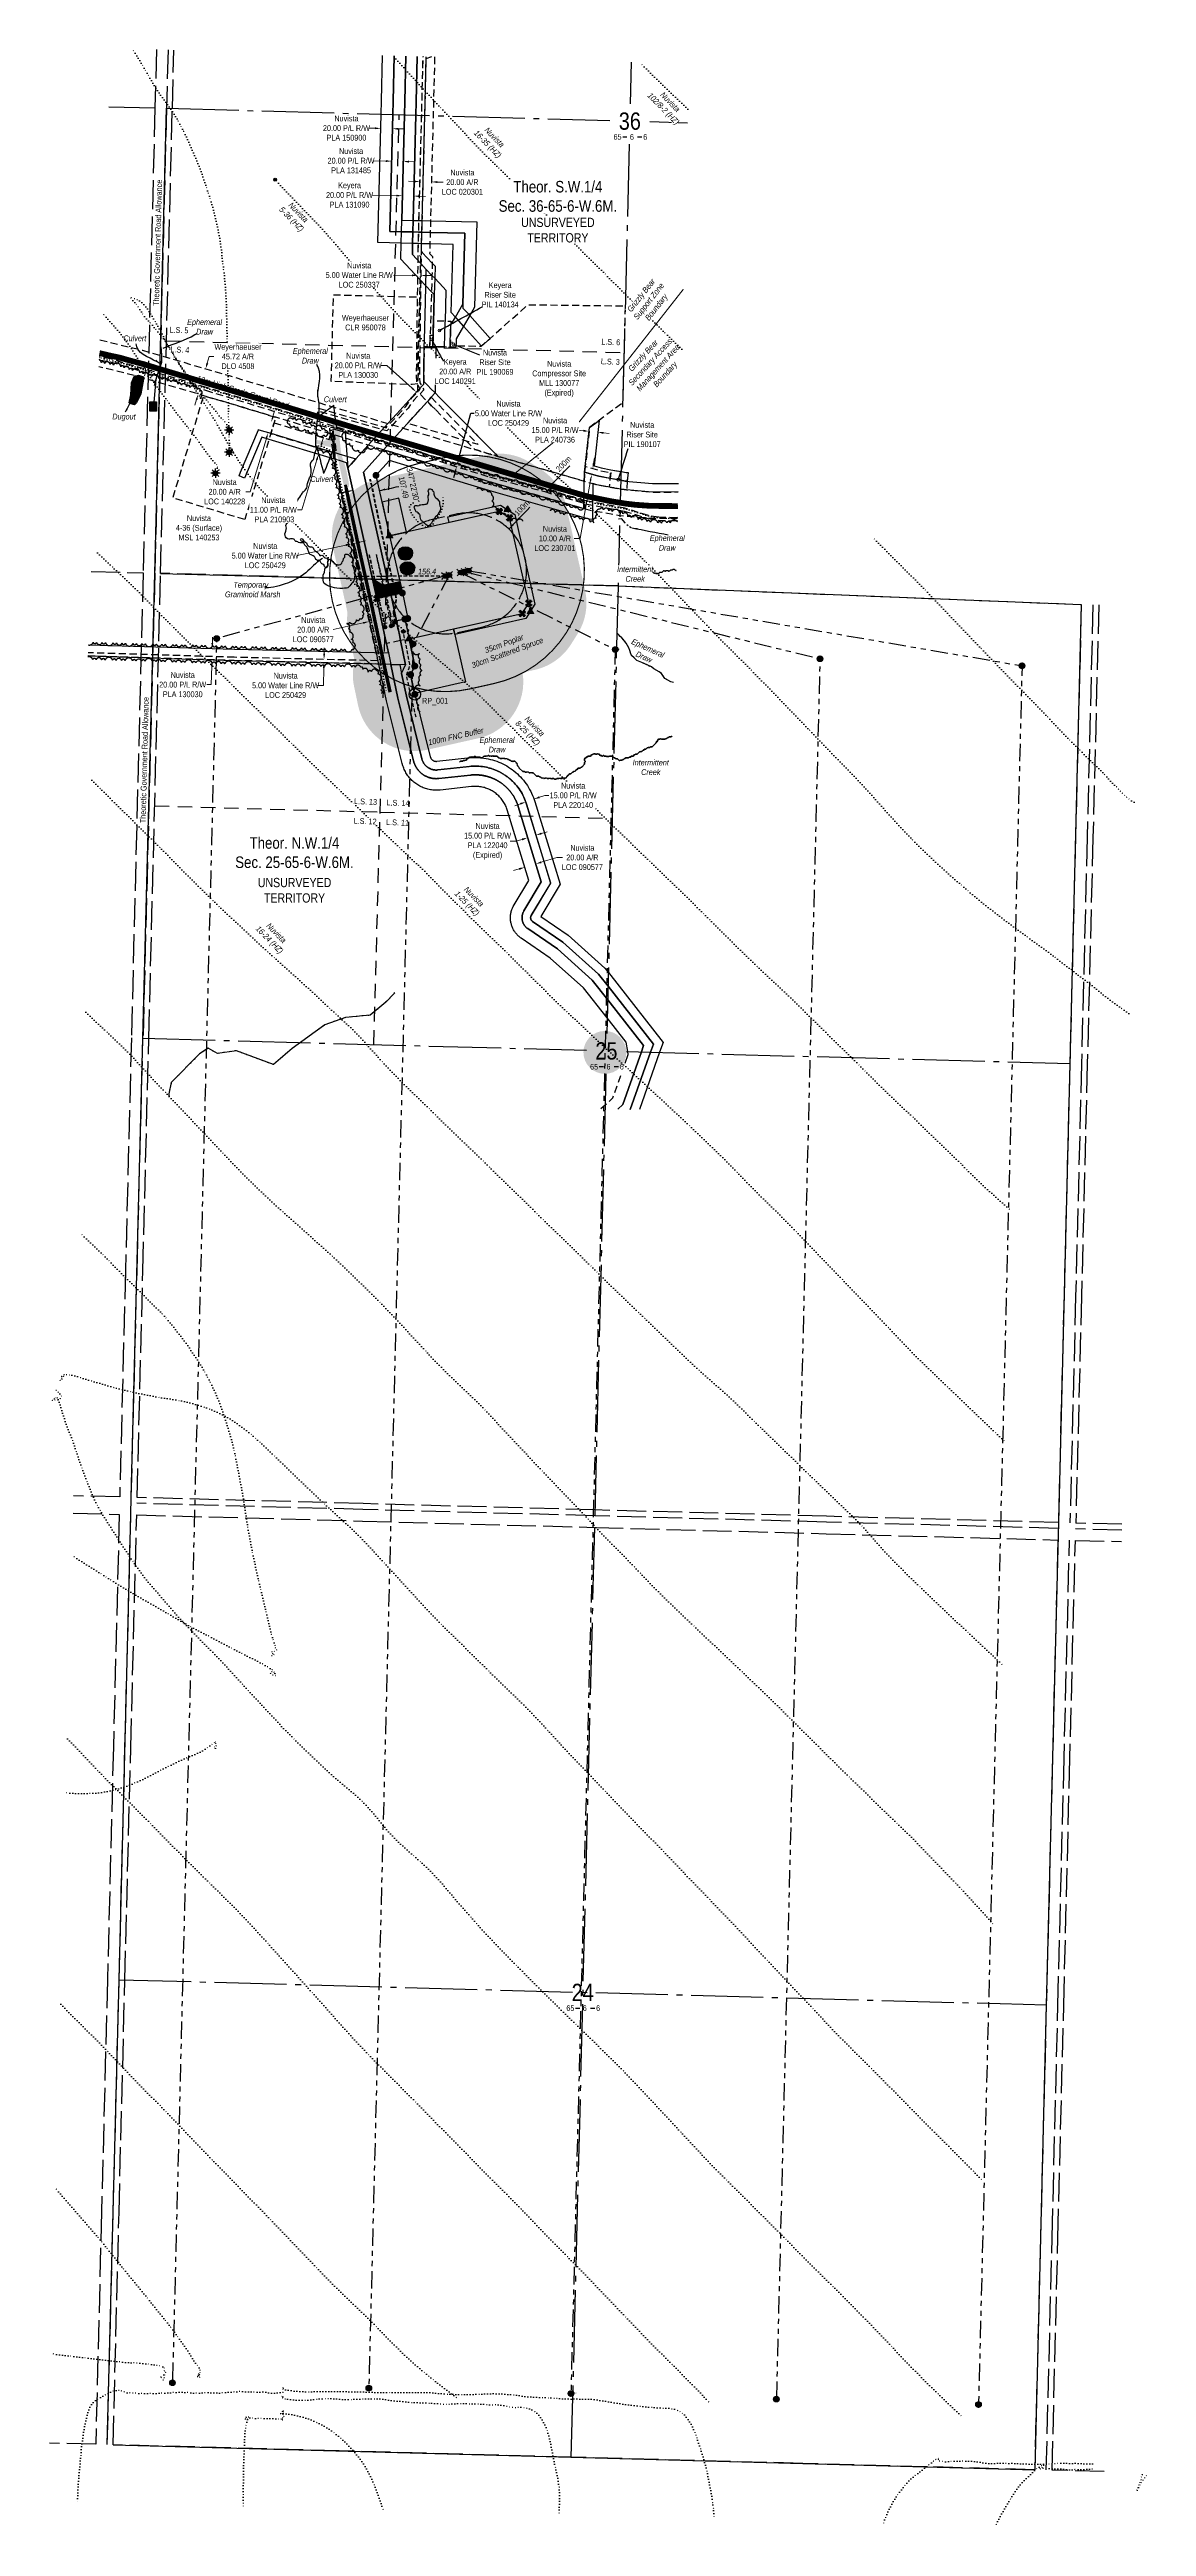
# Model space of a CAD drawing. Extents: x 382851 to 390193, y 6055218 to 6059732.
# Drawn here: x 384978 to 386876, y 6055218 to 6059503 of the extents above; entities that cross this region are included whole.
import ezdxf
from ezdxf.enums import TextEntityAlignment as Align

# ---------------------------------------------------------------- set-up
doc = ezdxf.new("R2010")
doc.units = 0
doc.header["$LTSCALE"] = 5
doc.header["$PDSIZE"] = 0.5
for name, pattern in [('0', [1, 1, 0]), ('DASHDOT2', [12.7, 6.35, -3.175, 0, -3.175]), ('foc-ACCESSROAD', [3.75, 2.5, -1.25]), ('foc-BUFFER', [16.75, 15, -1.75]), ('foc-DOT', [1, 0.2, -0.8]), ('foc-DRILLPATH', [14.75, 6, -1.75, 1.75, -1.75, 1.75, -1.75]), ('foc-LSD', [8, 5, -3]), ('foc-QUARTERLINE', [33, 25, -3, 2, -3]), ('foc-TIELINE', [1.875, 1.25, -0.625]), ('foc-TOPO', [1, 0.2, -0.8]), ('foc-TOPO-ephemeral', [6.25, 3.125, -0.625, 0.625, -0.625, 0.625, -0.625]), ('foc-TRAV', [1.875, 1.25, -0.625]), ('foc-UNSURVEYED', [12.5, 10, -2.5]), ('foc-WHEELTRACKS', [2, 0.4, -1.6]), ('ROADEDGE', [0.1875, 0.125, -0.0625]), ('UG_PIPE', [1.875, 1.25, -0.625])]:
    doc.linetypes.add(name, pattern=pattern)
doc.layers.get('Defpoints').update_dxf_attribs({"color": 9})
for name, color, linetype in [('10', 1, 'Continuous'), ('35', 37, 'Continuous'), ('9', 3, 'Continuous'), ('AS-DRILL', 8, 'foc-DOT'), ('AS-DRILL-T', 8, 'Continuous'), ('AS-FENCE', 48, 'foc-FENCE'), ('AS-PIPE-UG', 44, 'UG_PIPE'), ('AS-ROADS', 254, 'Continuous'), ('AS-SYMBOL', 7, 'Continuous'), ('AS-UNDERLAY-H', 141, 'Continuous'), ('AS-WILDLIFE', 131, 'DASHDOT2'), ('AUX-BUFFER', 7, 'foc-BUFFER'), ('C-SYMBOL', 7, 'Continuous'), ('F-AR', 190, 'foc-ACCESSROAD'), ('F-RW', 190, 'Continuous'), ('F-WS', 190, 'foc-ACCESSROAD'), ('F-WS-S', 8, 'Continuous'), ('HYDROLOGY', 150, 'Continuous'), ('L-BD', 7, 'Continuous'), ('L-MON', 1, 'Continuous'), ('L-QSEC', 8, 'foc-QUARTERLINE'), ('L-ROAD-T', 7, 'Continuous'), ('L-SECLBL', 7, 'Continuous'), ('L-SECTION-LSD', 7, 'foc-LSD'), ('L-UNS-T', 3, 'Continuous'), ('L-USEC', 7, 'foc-UNSURVEYED'), ('P-BUFFER-H 30m', 51, 'Continuous'), ('P-BUFFER-T', 40, 'Continuous'), ('P-CROSSINGS', 250, 'Continuous'), ('P-PDRILLPATH', 12, 'foc-DRILLPATH'), ('P-PROPOSED', 10, 'Continuous'), ('P-PROPOSED-H', 21, 'Continuous'), ('P-TEMP-BLUE', 146, 'Continuous'), ('P-TRAV', 4, 'foc-TRAV'), ('P-TXT', 4, 'Continuous'), ('T-BUSH', 110, '0'), ('T-BUSH-T', 110, 'Continuous'), ('T-DRAW', 143, 'foc-TOPO-ephemeral'), ('T-GENERAL', 48, 'foc-TOPO'), ('T-LOW-AREA', 48, 'foc-TOPO'), ('T-TIE', 201, 'foc-TIELINE'), ('T-WATER', 160, 'Continuous'), ('T-WATER-H', 133, 'Continuous'), ('T-WATER-P3', 160, 'foc-WHEELTRACKS'), ('T-WATER-T', 170, 'Continuous'), ('WETLAND', 143, 'Continuous'), ('WETLAND-T', 146, 'Continuous')]:
    doc.layers.add(name, color=color, linetype=linetype)
for name, color, linetype, lineweight in [('AS-GENERAL', 48, 'Continuous', 18), ('F-AR-T', 190, 'Continuous', 9), ('F-RW-T', 190, 'Continuous', 9), ('F-WS-T', 190, 'Continuous', 9), ('T-TEXT', 48, 'Continuous', 18), ('TOPO-ROAD-EDGE', 63, 'ROADEDGE', 9)]:
    doc.layers.add(name, color=color, linetype=linetype, lineweight=lineweight)
doc.layers.add('L-SEC-HB', color=6, linetype='Continuous', plot=False)
doc.layers.add('P-TEMP-BLUE-H', color=7, linetype='Continuous', true_color=0x99e6ff)
doc.layers.add('Z-DRILL-POINT', color=7, linetype='Continuous', true_color=0x7575ff, plot=False)
doc.styles.add('100L', font='ARIALN.TTF', dxfattribs={"height": 11})
doc.styles.add('175L', font='ARIALN.TTF', dxfattribs={"height": 20})
doc.styles.add('240', font='ARIALN.TTF', dxfattribs={"height": 30})
doc.styles.add('80', font='ARIALN.TTF', dxfattribs={"height": 10})
doc.styles.add('80CG', font='ARIALN.TTF', dxfattribs={"height": 10})
doc.styles.add('80L', font='ARIALN.TTF', dxfattribs={"height": 10})
doc.styles.add('80LS', font='ARIALNI.TTF', dxfattribs={"height": 10})
doc.styles.add('Crossing', font='ARIALN.TTF', dxfattribs={"height": 10})
doc.styles.add('foc-LtypeFont', font='ARIALN.TTF', dxfattribs={"height": 7.35})
doc.styles.add('SIMPLEX', font='ARIALN.TTF')
doc.styles.add('TXT', font='ARIALN.TTF', dxfattribs={"height": 0.2})
doc.linetypes.add('foc-FENCE', pattern='A,10,-1,["X",foc-LtypeFont,S=0.2,R=0,X=-0.625,Y=-0.75],-1.24', length=12.24)
doc.linetypes.add('foc-TOPO-flowdirection-NOLINE', pattern='A,0,[">",foc-LtypeFont,S=0.3,R=0,X=0,Y=-0.945],-20,[">",foc-LtypeFont,S=0.3,R=0,X=0,Y=-0.945],0', length=20)
doc.dimstyles.new('CG2011', dxfattribs={"dimscale": 5, "dimtxt": 9, "dimasz": 2, "dimexe": 0.2, "dimexo": 0.0625, "dimgap": 0.5, "dimtad": 0, "dimtih": 1, "dimtoh": 1, "dimzin": 0, "dimdsep": 46, "dimtxsty": '80CG', "dimcen": 0.1, "dimse1": 1, "dimse2": 1, "dimclrd": 256, "dimclrt": 256, "dimaunit": 1, "dimadec": 4, "dimazin": 0, "dimtfac": 0.06, "dimtofl": 0, "dimtmove": 0, "dimatfit": 1, "dimfxl": 0.2, "dimtolj": 1, "dimtzin": 0, "dimlwd": -1, "dimarcsym": 0})
doc.dimstyles.new('Compass 5 000', dxfattribs={"dimscale": 5, "dimtxt": 9, "dimasz": 2, "dimexe": 0.2, "dimexo": 0.0625, "dimgap": 0.5, "dimtad": 0, "dimtih": 1, "dimtoh": 1, "dimzin": 0, "dimdsep": 46, "dimtxsty": '80CG', "dimcen": 0.1, "dimse1": 1, "dimse2": 1, "dimclrd": 256, "dimclrt": 256, "dimaunit": 1, "dimadec": 4, "dimazin": 0, "dimtfac": 0.06, "dimtofl": 0, "dimtmove": 0, "dimatfit": 1, "dimfxl": 0.2, "dimtolj": 1, "dimtzin": 0, "dimlwd": -1, "dimarcsym": 0})

# ---------------------------------------------------------------- blocks, each defined once
blk = doc.blocks.new('fdia')
at = {"color": 255, "const_width": 1}
blk.add_lwpolyline([(-0.5, 0, 1), (0.5, 0, 1)], format="xyb", close=True, dxfattribs=at)
blk = doc.blocks.new('Fdiaa')
blk.add_blockref('fdia', (0, 0))
blk = doc.blocks.new('fdib')
at = {"color": 1, "const_width": 1.6}
blk.add_lwpolyline([(-0.4, 0, 1), (0.4, 0, 1)], format="xyb", close=True, dxfattribs=at)
at = {"color": 1}
blk.add_circle((0, 0), 0.8, dxfattribs=at)
blk = doc.blocks.new('Fdibb')
blk.add_blockref('fdib', (0, 0))
blk = doc.blocks.new('fdicc')
for name in ['Fdibb', 'Fdiaa']:
    blk.add_blockref(name, (0, 0))
blk = doc.blocks.new('FDI')
blk.add_blockref('fdicc', (0, 0))
blk = doc.blocks.new('TRIA')
blk.add_hatch(color=255).paths.add_polyline_path([(-0.04, 1.52), (-1.47, -0.87), (1.39, -0.87)])
blk = doc.blocks.new('TRIAA')
blk.add_blockref('TRIA', (0, 0))
blk = doc.blocks.new('TRIB')
at = {"color": 1}
blk.add_lwpolyline([(-1.12, -0.67), (-0.04, 1.13), (1.04, -0.67)], close=True, dxfattribs=at)
blk = doc.blocks.new('TRIBB')
blk.add_blockref('TRIB', (0, 0))
blk = doc.blocks.new('TRICC')
for name in ['TRIAA', 'TRIBB']:
    blk.add_blockref(name, (0, 0))
blk = doc.blocks.new('plspike')
blk.add_blockref('TRICC', (0, 0))
blk = doc.blocks.new('RISER')
h = blk.add_hatch(color=255)
h.dxf.hatch_style = 1
edge = h.paths.add_edge_path()
edge.add_arc((0, 0), 0.7, 0, 360)
blk.add_hatch(color=13).paths.add_polyline_path([(0.58, -0.15), (-0.58, -0.15, 0.774597)])
at = {"color": 13}
blk.add_line((-0.58, -0.15), (0.58, -0.15), dxfattribs=at)
blk.add_circle((0, 0), 0.6, dxfattribs=at)
blk = doc.blocks.new('WC')
at = {"layer": 'L-MON'}
h = blk.add_hatch(color=255, dxfattribs=at)
h.dxf.hatch_style = 1
edge = h.paths.add_edge_path()
edge.add_arc((0, 0), 0.9, 0, 360)
at = {"layer": 'L-MON', "color": 240, "flags": 128}
for points in [[(-0.62, 0.5), (-1.23, 1.12)], [(0.52, 0.61), (1.13, 1.21)], [(-1.18, -1.18), (-0.56, -0.57)], [(1.16, -1.18), (0.56, -0.57)]]:
    blk.add_lwpolyline(points, dxfattribs=at)
at = {"layer": 'L-MON', "color": 240}
for radius in [0.8, 0.373]:
    blk.add_circle((0, 0), radius, dxfattribs=at)
blk = doc.blocks.new('L-SECLBL')
at = {"layer": '9', "color": 7}
for p, q in [((-5.1, -27.8), (-12.3, -27.8)), ((20.7, -27.8), (13.5, -27.8))]:
    blk.add_line(p, q, dxfattribs=at)
at = {"layer": '10', "color": 2, "style": 'SIMPLEX'}
blk.add_attdef('SEC', text='', height=30, dxfattribs=at).set_placement((0, 0), align=Align.MIDDLE)
at = {"layer": '10', "color": 5, "style": '80L'}
blk.add_attdef('TWP', text='', height=9.5, dxfattribs=at).set_placement((-14.4, -27.4), align=Align.MIDDLE_RIGHT)
blk.add_attdef('RGE', text='', height=9.5, dxfattribs=at).set_placement((3.6, -27.4), align=Align.MIDDLE_CENTER)
blk.add_attdef('MER', text='', height=9.5, dxfattribs=at).set_placement((23.2, -27.4), align=Align.MIDDLE_LEFT)
blk = doc.blocks.new('*D143')
at = {"layer": 'Defpoints', "color": 0, "transparency": 16777216}
for p in [(385917.2, 6058776.4), (385926.1, 6058764.9), (385927.8, 6058774.5)]:
    blk.add_point(p, dxfattribs=at)
at = {"layer": 'F-AR-T', "transparency": 16777216}
for p, q in [((385913.7, 6058756.9), (385895.6, 6058656.8)), ((385919, 6058786.3), (385920.8, 6058796.1)), ((385895.6, 6058656.8), (385885.6, 6058656.8))]:
    blk.add_line(p, q, dxfattribs=at)
for points in [[(385912, 6058757.2), (385915.3, 6058756.7), (385915.5, 6058766.8)], [(385917.3, 6058786.6), (385920.6, 6058786), (385917.2, 6058776.4)]]:
    blk.add_solid(points, dxfattribs=at)
at = {"layer": 'F-AR-T', "transparency": 16777216, "insert": (385852.1, 6058656.8), "char_height": 10, "attachment_point": 5, "style": '80CG'}
blk.add_mtext('\\A1;Nuvista\\P10.00 A/R\\PLOC 230701', dxfattribs=at)
blk = doc.blocks.new('*D144')
at = {"layer": 'Defpoints', "color": 0, "transparency": 16777216}
for p in [(385618.6, 6059276.1), (385638.5, 6059273.6), (385638.6, 6059275.6)]:
    blk.add_point(p, dxfattribs=at)
at = {"layer": 'F-AR-T', "transparency": 16777216}
for p, q in [((385608.6, 6059274.4), (385598.6, 6059274.6)), ((385648.5, 6059273.3), (385658.5, 6059273.1))]:
    blk.add_line(p, q, dxfattribs=at)
for points in [[(385608.6, 6059276), (385608.5, 6059272.7), (385618.6, 6059274.1)], [(385648.6, 6059275), (385648.5, 6059271.7), (385638.5, 6059273.6)]]:
    blk.add_solid(points, dxfattribs=at)
at = {"layer": 'F-AR-T', "transparency": 16777216, "insert": (385692, 6059273.1), "char_height": 10, "attachment_point": 5, "style": '80CG'}
blk.add_mtext('\\A1;Nuvista\\P20.00 A/R\\PLOC 020301', dxfattribs=at)
blk = doc.blocks.new('*D145')
at = {"layer": 'Defpoints', "color": 0, "transparency": 16777216}
for p in [(385615, 6059111.8), (385614.7, 6059090.6), (385619.7, 6059090.5)]:
    blk.add_point(p, dxfattribs=at)
at = {"layer": 'F-AR-T', "transparency": 16777216}
for p, q in [((385605, 6059111.9), (385568.9, 6059112.4)), ((385630, 6059111.6), (385640, 6059111.5))]:
    blk.add_line(p, q, dxfattribs=at)
for points in [[(385605.1, 6059113.6), (385605, 6059110.3), (385615, 6059111.8)], [(385630, 6059113.3), (385630, 6059109.9), (385620, 6059111.7)]]:
    blk.add_solid(points, dxfattribs=at)
at = {"layer": 'F-AR-T', "transparency": 16777216, "insert": (385513.5, 6059112.4), "char_height": 10, "attachment_point": 5, "style": '80CG', "bg_fill": 3, "box_fill_scale": 1.1, "bg_fill_color": 256, "bg_fill_true_color": 13158600, "bg_fill_transparency": 0}
blk.add_mtext('\\A1;Nuvista\\P5.00 Water Line R/W\\PLOC 250337', dxfattribs=at)
blk = doc.blocks.new('*D146')
at = {"layer": 'Defpoints', "color": 0, "transparency": 16777216}
for p in [(385799.9, 6058088.1), (385805.3, 6058070.3), (385824.4, 6058076.2)]:
    blk.add_point(p, dxfattribs=at)
at = {"layer": 'F-RW-T', "transparency": 16777216}
for p, q in [((385790.3, 6058085.2), (385780.7, 6058082.3)), ((385828.5, 6058096.9), (385855.3, 6058105)), ((385855.3, 6058105), (385865.3, 6058105))]:
    blk.add_line(p, q, dxfattribs=at)
for points in [[(385789.8, 6058086.8), (385790.8, 6058083.6), (385799.9, 6058088.1)], [(385828.1, 6058098.5), (385829, 6058095.3), (385819, 6058093.9)]]:
    blk.add_solid(points, dxfattribs=at)
at = {"layer": 'F-RW-T', "transparency": 16777216, "insert": (385899.6, 6058105), "char_height": 10, "attachment_point": 5, "style": '80CG'}
blk.add_mtext('\\A1;Nuvista\\P20.00 A/R\\PLOC 090577', dxfattribs=at)
blk = doc.blocks.new('*D147')
at = {"layer": 'Defpoints', "color": 0, "transparency": 16777216}
for p in [(385801.7, 6058201.1), (385804.7, 6058192.3), (385818.7, 6058197.2)]:
    blk.add_point(p, dxfattribs=at)
at = {"layer": 'F-RW-T', "transparency": 16777216}
for p, q in [((385825.2, 6058209.2), (385834.6, 6058212.5)), ((385834.6, 6058212.5), (385844.6, 6058212.5)), ((385792.3, 6058197.8), (385782.8, 6058194.6))]:
    blk.add_line(p, q, dxfattribs=at)
for points in [[(385791.7, 6058199.4), (385792.8, 6058196.3), (385801.7, 6058201.1)], [(385824.6, 6058210.8), (385825.7, 6058207.6), (385815.7, 6058205.9)]]:
    blk.add_solid(points, dxfattribs=at)
at = {"layer": 'F-RW-T', "transparency": 16777216, "insert": (385883.7, 6058212.5), "char_height": 10, "attachment_point": 5, "style": '80CG', "bg_fill": 3, "box_fill_scale": 1.1, "bg_fill_color": 256, "bg_fill_true_color": 13158600, "bg_fill_transparency": 0}
blk.add_mtext('\\A1;Nuvista\\P15.00 P/L R/W\\PPLA 220140', dxfattribs=at)
blk = doc.blocks.new('*D148')
at = {"layer": 'Defpoints', "color": 0, "transparency": 16777216}
for p in [(385361.4, 6058858.3), (385393.8, 6058848.6), (385388, 6058829.4)]:
    blk.add_point(p, dxfattribs=at)
at = {"layer": 'F-AR-T', "transparency": 16777216}
for p, q in [((385364.3, 6058867.9), (385367.2, 6058877.5)), ((385352.8, 6058829.6), (385325, 6058737.5)), ((385325, 6058737.5), (385315, 6058737.5))]:
    blk.add_line(p, q, dxfattribs=at)
for points in [[(385362.7, 6058868.4), (385365.9, 6058867.4), (385361.4, 6058858.3)], [(385351.2, 6058830.1), (385354.4, 6058829.1), (385355.7, 6058839.2)]]:
    blk.add_solid(points, dxfattribs=at)
at = {"layer": 'F-AR-T', "transparency": 16777216, "insert": (385280.7, 6058737.5), "char_height": 10, "attachment_point": 5, "style": '80CG', "bg_fill": 3, "box_fill_scale": 1.1, "bg_fill_color": 256, "bg_fill_true_color": 13158600, "bg_fill_transparency": 0}
blk.add_mtext('\\A1;Nuvista\\P20.00 A/R\\PLOC 140228', dxfattribs=at)
blk = doc.blocks.new('*D149')
at = {"layer": 'Defpoints', "color": 0, "transparency": 16777216}
for p in [(385805, 6058139.8), (385805.1, 6058139.3), (385819.2, 6058144.2)]:
    blk.add_point(p, dxfattribs=at)
at = {"layer": 'F-RW-T', "transparency": 16777216}
for p, q in [((385784.7, 6058133), (385774.7, 6058133)), ((385795.6, 6058136.3), (385784.7, 6058133)), ((385829, 6058146.5), (385838.5, 6058149.5))]:
    blk.add_line(p, q, dxfattribs=at)
for points in [[(385795.1, 6058137.9), (385796.1, 6058134.7), (385805.1, 6058139.3)], [(385828.5, 6058148.1), (385829.5, 6058145), (385819.4, 6058143.6)]]:
    blk.add_solid(points, dxfattribs=at)
at = {"layer": 'F-RW-T', "transparency": 16777216, "insert": (385735.6, 6058133), "char_height": 10, "attachment_point": 5, "style": '80CG'}
blk.add_mtext('\\A1;Nuvista\\P15.00 P/L R/W\\PPLA 122040\\P(Expired)', dxfattribs=at)
blk = doc.blocks.new('*D150')
at = {"layer": 'Defpoints', "color": 0, "transparency": 16777216}
for p in [(385551, 6059366.1), (385551.2, 6059376.7), (385571.2, 6059376.2)]:
    blk.add_point(p, dxfattribs=at)
at = {"layer": 'F-RW-T', "transparency": 16777216}
for p, q in [((385541, 6059366.4), (385531, 6059366.6)), ((385581, 6059365.4), (385591, 6059365.1))]:
    blk.add_line(p, q, dxfattribs=at)
for points in [[(385541, 6059368), (385540.9, 6059364.7), (385551, 6059366.1)], [(385581, 6059367), (385580.9, 6059363.7), (385571, 6059365.6)]]:
    blk.add_solid(points, dxfattribs=at)
at = {"layer": 'F-RW-T', "transparency": 16777216, "insert": (385491.4, 6059366.6), "char_height": 10, "attachment_point": 5, "style": '80CG'}
blk.add_mtext('\\A1;Nuvista\\P20.00 P/L R/W\\PPLA 150900', dxfattribs=at)
blk = doc.blocks.new('*D151')
at = {"layer": 'Defpoints', "color": 0, "transparency": 16777216}
blk.add_point((385924.3, 6058822.8), dxfattribs=at)
at = {"layer": 'F-RW-T', "transparency": 16777216}
for p, q in [((385901.3, 6058843.2), (385891.3, 6058844.3)), ((385936.1, 6058839.4), (385946.1, 6058838.4))]:
    blk.add_line(p, q, dxfattribs=at)
for points in [[(385901.5, 6058844.9), (385901.1, 6058841.6), (385911.2, 6058842.1)], [(385936.3, 6058841.1), (385935.9, 6058837.8), (385926.2, 6058840.5)]]:
    blk.add_solid(points, dxfattribs=at)
at = {"layer": 'F-RW-T', "transparency": 16777216, "insert": (385852.3, 6058844.3), "char_height": 10, "attachment_point": 5, "style": '80CG', "bg_fill": 3, "box_fill_scale": 1.1, "bg_fill_color": 256, "bg_fill_true_color": 13158600, "bg_fill_transparency": 0}
blk.add_mtext('\\A1;Nuvista\\P15.00 P/L R/W\\PPLA 240736', dxfattribs=at)
at = {"layer": 'Defpoints', "color": 0, "transparency": 16777216}
for p in [(385911.2, 6058842.1), (385909.3, 6058824.4)]:
    blk.add_point(p, dxfattribs=at)
blk = doc.blocks.new('*D152')
at = {"layer": 'Defpoints', "color": 0, "transparency": 16777216}
for p in [(385569.7, 6059315.1), (385589.7, 6059314.6), (385569.5, 6059309.4)]:
    blk.add_point(p, dxfattribs=at)
at = {"layer": 'F-RW-T', "transparency": 16777216}
for p, q in [((385559.5, 6059309.7), (385539, 6059310.2)), ((385599.5, 6059308.7), (385609.5, 6059308.4))]:
    blk.add_line(p, q, dxfattribs=at)
for points in [[(385559.6, 6059311.3), (385559.5, 6059308), (385569.5, 6059309.4)], [(385599.6, 6059310.3), (385599.5, 6059307), (385589.5, 6059308.9)]]:
    blk.add_solid(points, dxfattribs=at)
at = {"layer": 'F-RW-T', "transparency": 16777216, "insert": (385499.4, 6059310.2), "char_height": 10, "attachment_point": 5, "style": '80CG'}
blk.add_mtext('\\A1;Nuvista\\P20.00 P/L R/W\\PPLA 131485', dxfattribs=at)
blk = doc.blocks.new('*D153')
at = {"layer": 'Defpoints', "color": 0, "transparency": 16777216}
for p in [(385428.7, 6058806.7), (385431.9, 6058817.2), (385443, 6058802.4)]:
    blk.add_point(p, dxfattribs=at)
at = {"layer": 'F-RW-T', "transparency": 16777216}
for p, q in [((385449, 6058822.5), (385451.9, 6058832.1)), ((385440.1, 6058792.8), (385414, 6058706.4)), ((385414, 6058706.4), (385404, 6058706.4))]:
    blk.add_line(p, q, dxfattribs=at)
for points in [[(385438.5, 6058793.3), (385441.7, 6058792.3), (385443, 6058802.4)], [(385447.4, 6058823), (385450.6, 6058822), (385446.1, 6058812.9)]]:
    blk.add_solid(points, dxfattribs=at)
at = {"layer": 'F-RW-T', "transparency": 16777216, "insert": (385364.9, 6058706.4), "char_height": 10, "attachment_point": 5, "style": '80CG', "bg_fill": 3, "box_fill_scale": 1.1, "bg_fill_color": 256, "bg_fill_true_color": 13158600, "bg_fill_transparency": 0}
blk.add_mtext('\\A1;Nuvista\\P11.00 P/L R/W\\P PLA 210903', dxfattribs=at)
blk = doc.blocks.new('*D154')
at = {"layer": 'Defpoints', "color": 0, "transparency": 16777216}
for p in [(385328.5, 6058464.5), (385328, 6058444.5)]:
    blk.add_point(p, dxfattribs=at)
at = {"layer": 'F-RW-T', "transparency": 16777216}
for p, q in [((385259.4, 6058476.2), (385259.6, 6058486.2)), ((385258.4, 6058436.2), (385257.6, 6058404)), ((385257.6, 6058404), (385247.6, 6058404))]:
    blk.add_line(p, q, dxfattribs=at)
for points in [[(385257.7, 6058476.2), (385261, 6058476.2), (385259.1, 6058466.2)], [(385256.7, 6058436.3), (385260.1, 6058436.2), (385258.7, 6058446.2)]]:
    blk.add_solid(points, dxfattribs=at)
at = {"layer": 'F-RW-T', "transparency": 16777216, "insert": (385208.1, 6058404), "char_height": 10, "attachment_point": 5, "style": '80CG', "bg_fill": 3, "box_fill_scale": 1.1, "bg_fill_color": 256, "bg_fill_true_color": 13158600, "bg_fill_transparency": 0}
blk.add_mtext('\\A1;Nuvista\\P20.00 P/L R/W\\PPLA 130030', dxfattribs=at)
at = {"layer": 'Defpoints', "color": 0, "transparency": 16777216}
blk.add_point((385258.7, 6058446.2), dxfattribs=at)
blk = doc.blocks.new('*D155')
at = {"layer": 'Defpoints', "color": 0, "transparency": 16777216}
for p in [(385224.5, 6058957.2), (385211.7, 6058913.4)]:
    blk.add_point(p, dxfattribs=at)
at = {"layer": 'F-AR-T', "transparency": 16777216}
for p, q in [((385250.6, 6058960), (385254, 6058971.5)), ((385254, 6058971.5), (385264, 6058971.5)), ((385232.1, 6058897), (385229.3, 6058887.4))]:
    blk.add_line(p, q, dxfattribs=at)
for points in [[(385249, 6058960.5), (385252.2, 6058959.5), (385247.8, 6058950.4)], [(385230.5, 6058897.4), (385233.7, 6058896.5), (385234.9, 6058906.6)]]:
    blk.add_solid(points, dxfattribs=at)
at = {"layer": 'F-AR-T', "transparency": 16777216, "insert": (385303.7, 6058971.5), "char_height": 10, "attachment_point": 5, "style": '80CG', "bg_fill": 3, "box_fill_scale": 1.1, "bg_fill_color": 256, "bg_fill_true_color": 13158600, "bg_fill_transparency": 0}
blk.add_mtext('\\A1;Weyerhaeuser\\P45.72 A/R\\PDLO 4508', dxfattribs=at)
at = {"layer": 'Defpoints', "color": 0, "transparency": 16777216}
blk.add_point((385247.8, 6058950.4), dxfattribs=at)
blk = doc.blocks.new('*D156')
at = {"layer": 'Defpoints', "color": 0, "transparency": 16777216}
for p in [(385587.6, 6059234.2), (385588, 6059249.6), (385607.6, 6059233.7)]:
    blk.add_point(p, dxfattribs=at)
at = {"layer": 'F-RW-T', "transparency": 16777216}
for p, q in [((385578, 6059249.8), (385536.3, 6059250.9)), ((385618, 6059248.8), (385628, 6059248.6))]:
    blk.add_line(p, q, dxfattribs=at)
for points in [[(385578.1, 6059251.5), (385578, 6059248.2), (385588, 6059249.6)], [(385618.1, 6059250.5), (385618, 6059247.1), (385608, 6059249.1)]]:
    blk.add_solid(points, dxfattribs=at)
at = {"layer": 'F-RW-T', "transparency": 16777216, "insert": (385496.8, 6059250.9), "char_height": 10, "attachment_point": 5, "style": '80CG'}
blk.add_mtext('\\A1;Keyera\\P20.00 P/L R/W\\PPLA 131090', dxfattribs=at)
blk = doc.blocks.new('*D157')
at = {"layer": 'Defpoints', "color": 0, "transparency": 16777216}
for p in [(385681.9, 6058781.1), (385752, 6058762.5), (385753.3, 6058767.4)]:
    blk.add_point(p, dxfattribs=at)
at = {"layer": 'P-TXT', "transparency": 16777216}
for p, q in [((385685.8, 6058795.6), (385706.4, 6058873.3)), ((385706.4, 6058873.3), (385716.4, 6058873.3)), ((385679.4, 6058771.4), (385676.8, 6058761.8))]:
    blk.add_line(p, q, dxfattribs=at)
for points in [[(385677.8, 6058771.8), (385681, 6058771), (385681.9, 6058781.1)], [(385684.2, 6058796), (385687.4, 6058795.2), (385683.2, 6058785.9)]]:
    blk.add_solid(points, dxfattribs=at)
at = {"layer": 'P-TXT', "transparency": 16777216, "insert": (385771.8, 6058873.3), "char_height": 10, "attachment_point": 5, "style": '80CG', "bg_fill": 3, "box_fill_scale": 1.1, "bg_fill_color": 256, "bg_fill_true_color": 13158600, "bg_fill_transparency": 0}
blk.add_mtext('\\A1;Nuvista\\P5.00 Water Line R/W\\PLOC 250429', dxfattribs=at)
blk = doc.blocks.new('*D158')
at = {"layer": 'Defpoints', "color": 0, "transparency": 16777216}
for p in [(385500.1, 6058647.5), (385501.3, 6058642), (385506.2, 6058643)]:
    blk.add_point(p, dxfattribs=at)
at = {"layer": 'F-RW-T', "transparency": 16777216}
for p, q in [((385490.3, 6058645.3), (385406.3, 6058627.1)), ((385514.8, 6058650.6), (385524.5, 6058652.8))]:
    blk.add_line(p, q, dxfattribs=at)
for points in [[(385490, 6058647), (385490.7, 6058643.7), (385500.1, 6058647.5)], [(385514.4, 6058652.3), (385515.1, 6058649), (385505, 6058648.5)]]:
    blk.add_solid(points, dxfattribs=at)
at = {"layer": 'F-RW-T', "transparency": 16777216, "insert": (385350.9, 6058627.1), "char_height": 10, "attachment_point": 5, "style": '80CG'}
blk.add_mtext('\\A1;Nuvista\\P5.00 Water Line R/W\\PLOC 250429', dxfattribs=at)
blk = doc.blocks.new('*D159')
at = {"layer": 'Defpoints', "color": 0, "transparency": 16777216}
for p in [(385448, 6058442.7), (385448.1, 6058447.7), (385452.5, 6058442.6)]:
    blk.add_point(p, dxfattribs=at)
at = {"layer": 'F-RW-T', "transparency": 16777216}
for p, q in [((385452.9, 6058457.5), (385453.1, 6058467.5)), ((385452.3, 6058432.6), (385451.6, 6058402.7)), ((385451.6, 6058402.7), (385441.6, 6058402.7))]:
    blk.add_line(p, q, dxfattribs=at)
for points in [[(385451.2, 6058457.6), (385454.6, 6058457.5), (385452.6, 6058447.6)], [(385450.6, 6058432.6), (385454, 6058432.5), (385452.5, 6058442.6)]]:
    blk.add_solid(points, dxfattribs=at)
at = {"layer": 'F-RW-T', "transparency": 16777216, "insert": (385386.2, 6058402.7), "char_height": 10, "attachment_point": 5, "style": '80CG'}
blk.add_mtext('\\A1;Nuvista\\P5.00 Water Line R/W\\PLOC 250429', dxfattribs=at)
blk = doc.blocks.new('plbh')
at = {"layer": 'L-MON'}
h = blk.add_hatch(color=255, dxfattribs=at)
h.dxf.hatch_style = 1
edge = h.paths.add_edge_path()
edge.add_arc((0, 0), 1.16, 0, 360)
h = blk.add_hatch(color=256, dxfattribs=at)
h.dxf.hatch_style = 1
h.paths.add_polyline_path([(-0.96, 0, 1), (0.96, 0, 1)])
h.paths.add_polyline_path([(0.91, 0, -1), (-0.91, 0, -1)], flags=16)
h.paths.add_polyline_path([(0.45, 0, -1), (-0.45, 0, -1)], flags=0)
h = blk.add_hatch(color=256, dxfattribs=at)
h.dxf.hatch_style = 1
h.paths.add_polyline_path([(-0.45, 0, 1), (0.45, 0, 1)])
h.paths.add_polyline_path([(0.4, 0, -1), (-0.4, 0, -1)], flags=16)
at = {"layer": 'L-MON', "color": 240}
for radius in [0.96, 0.91, 0.45, 0.4]:
    blk.add_circle((0, 0), radius, dxfattribs=at)
blk = doc.blocks.new('GAS')
h = blk.add_hatch(color=255)
h.dxf.hatch_style = 1
edge = h.paths.add_edge_path()
edge.add_arc((0, 0), 0.9, 0, 360)
for p, q in [((-0.81, 0), (-1.62, 0)), ((-0.57, 0.57), (-1.14, 1.14)), ((0, 0.81), (0, 1.62)), ((0.57, 0.57), (1.14, 1.14)), ((1.62, 0), (0.81, 0)), ((-0.57, -0.57), (-1.14, -1.14)), ((0, -0.81), (0, -1.62)), ((1.14, -1.14), (0.57, -0.57))]:
    blk.add_line(p, q)
blk.add_circle((0, 0), 0.8)
blk = doc.blocks.new('BH-Existing')
at = {"layer": 'AS-DRILL-T'}
h = blk.add_hatch(color=256, dxfattribs=at)
h.dxf.hatch_style = 1
edge = h.paths.add_edge_path()
edge.add_arc((0, 0), 0.5, 0, 360)
blk.add_circle((0, 0), 0.5, dxfattribs=at)
blk = doc.blocks.new('TEMP')
h = blk.add_hatch(color=255)
h.dxf.hatch_style = 1
h.paths.add_polyline_path([(0, 0.25), (-0.67, 1.15), (-0.67, 0.67), (-1.15, 0.67), (-0.25, 0), (-1.15, -0.67), (-0.67, -0.67), (-0.67, -1.15), (0, -0.25), (0.67, -1.15), (0.67, -0.67), (1.15, -0.67), (0.25, 0), (1.15, 0.67), (0.67, 0.67), (0.67, 1.15)])
h.paths.add_polyline_path([(0.57, 0.85), (0.57, 0.57), (0.85, 0.57), (0.08, 0), (0.85, -0.57), (0.57, -0.57), (0.57, -0.85), (0, -0.08), (-0.57, -0.85), (-0.57, -0.57), (-0.85, -0.57), (-0.08, 0), (-0.85, 0.57), (-0.57, 0.57), (-0.57, 0.85), (0, 0.08)], flags=16)
h = blk.add_hatch(color=1)
h.dxf.hatch_style = 1
h.paths.add_polyline_path([(0, 0.08), (-0.57, 0.85), (-0.57, 0.57), (-0.85, 0.57), (-0.08, 0), (-0.85, -0.57), (-0.57, -0.57), (-0.57, -0.85), (0, -0.08), (0.57, -0.85), (0.57, -0.57), (0.85, -0.57), (0.08, 0), (0.85, 0.57), (0.57, 0.57), (0.57, 0.85)])
at = {"color": 1}
for p, q in [((-0.08, 0), (0.08, 0)), ((0, 0.08), (0, -0.08))]:
    blk.add_line(p, q, dxfattribs=at)
at = {"color": 255, "flags": 128}
blk.add_lwpolyline([(-0.25, 0), (-1.15, 0.67), (-0.67, 0.67), (-0.67, 1.15), (0, 0.25), (0.67, 1.15), (0.67, 0.67), (1.15, 0.67), (0.25, 0), (1.15, -0.67), (0.67, -0.67), (0.67, -1.15), (0, -0.25), (-0.67, -1.15), (-0.67, -0.67), (-1.15, -0.67)], close=True, dxfattribs=at)
at = {"color": 1, "flags": 128}
blk.add_lwpolyline([(-0.08, 0), (-0.85, 0.57), (-0.57, 0.57), (-0.57, 0.85), (0, 0.08), (0.57, 0.85), (0.57, 0.57), (0.85, 0.57), (0.08, 0), (0.85, -0.57), (0.57, -0.57), (0.57, -0.85), (0, -0.08), (-0.57, -0.85), (-0.57, -0.57), (-0.85, -0.57)], close=True, dxfattribs=at)
blk = doc.blocks.new('xing2')
h = blk.add_hatch(color=50)
h.dxf.hatch_style = 1
edge = h.paths.add_edge_path()
edge.add_ellipse((0, 0), major_axis=(-12.5, 0), ratio=0.816297, start_angle=0, end_angle=360)
h = blk.add_hatch(color=250)
h.dxf.hatch_style = 1
edge = h.paths.add_edge_path()
edge.add_ellipse((0, -2), major_axis=(-12.5, 0), ratio=0.816297, start_angle=0, end_angle=180)
edge.add_line((12.5, -2), (12.5, 0))
edge.add_ellipse((0, 0), major_axis=(-12.5, 0), ratio=0.816297, start_angle=0, end_angle=180, ccw=False)
edge.add_line((-12.5, 0), (-12.5, -2))
at = {"color": 250}
blk.add_ellipse((0, 0), major_axis=(-12.5, 0), ratio=0.816297, dxfattribs=at)
blk.add_ellipse((0, -2), major_axis=(-12.5, 0), ratio=0.816297, start_param=0, end_param=3.141593, dxfattribs=at)
at = {"color": 250, "style": 'Crossing'}
blk.add_attdef('CROSSING', text='', height=9, dxfattribs=at).set_placement((0.1, 0), align=Align.MIDDLE_CENTER)
at = {"color": 250, "style": 'Crossing', "flags": 1}
for tag, p in [('DESCRIPTION', (0.1, -25.8)), ('LOCATION', (0.1, -39.3)), ('OWNER', (0.1, -12.5)), ('DWG_REF', (0.1, -52.8))]:
    blk.add_attdef(tag, text='', height=9, dxfattribs=at).set_placement(p, align=Align.MIDDLE_CENTER)
blk = doc.blocks.new('*D170')
at = {"layer": 'Defpoints', "color": 0, "transparency": 16777216}
for p in [(385612.4, 6058910), (385585.8, 6058880.7), (385604.3, 6058863.9)]:
    blk.add_point(p, dxfattribs=at)
at = {"layer": 'F-RW-T', "transparency": 16777216}
for p, q in [((385561.4, 6058956.3), (385551.4, 6058956.3)), ((385605, 6058916.7), (385561.4, 6058956.3)), ((385638.3, 6058886.5), (385645.7, 6058879.7))]:
    blk.add_line(p, q, dxfattribs=at)
for points in [[(385606.1, 6058917.9), (385603.9, 6058915.5), (385612.4, 6058910)], [(385639.5, 6058887.7), (385637.2, 6058885.2), (385630.9, 6058893.2)]]:
    blk.add_solid(points, dxfattribs=at)
at = {"layer": 'F-RW-T', "transparency": 16777216, "insert": (385511.8, 6058956.3), "char_height": 10, "attachment_point": 5, "style": '80CG'}
blk.add_mtext('\\A1;Nuvista\\P20.00 P/L R/W\\PPLA 130030', dxfattribs=at)
blk = doc.blocks.new('*D171')
at = {"layer": 'Defpoints', "color": 0, "transparency": 16777216}
for p in [(385530.2, 6058513), (385531.4, 6058507.7), (385552.7, 6058512.5)]:
    blk.add_point(p, dxfattribs=at)
at = {"layer": 'F-AR-T', "transparency": 16777216}
for p, q in [((385520.5, 6058510.8), (385468.3, 6058499.1)), ((385561.3, 6058520), (385571, 6058522.2))]:
    blk.add_line(p, q, dxfattribs=at)
for points in [[(385520.1, 6058512.4), (385520.8, 6058509.2), (385530.2, 6058513)], [(385560.9, 6058521.6), (385561.6, 6058518.3), (385551.5, 6058517.8)]]:
    blk.add_solid(points, dxfattribs=at)
at = {"layer": 'F-AR-T', "transparency": 16777216, "insert": (385434, 6058499.1), "char_height": 10, "attachment_point": 5, "style": '80CG'}
blk.add_mtext('\\A1;Nuvista\\P20.00 A/R\\PLOC 090577', dxfattribs=at)

msp = doc.modelspace()

# ---------------------------------------------------------------- hatches: boundary and pattern name
at = {"layer": 'AS-ROADS'}
h = msp.add_hatch(color=256, dxfattribs=at)
h.dxf.hatch_style = 1
h.paths.add_polyline_path([(385438.121, 6058827.88), (385443.889, 6058826.495), (385449.04, 6058826.056), (385454.147, 6058826.297), (385457.884, 6058826.647), (385460.534, 6058827.413), (385462.104, 6058828.536), (385465.027, 6058831.191), (385467.647, 6058834.442), (385468.889, 6058837.208), (385469.694, 6058840.746), (385469.999, 6058844.52), (385469.948, 6058847.54), (385469.315, 6058850.311), (385467.924, 6058853.066), (385466.296, 6058854.9), (385463.758, 6058855.92), (385456.895, 6058858.912), (385501.222, 6058845.806), (385494.639, 6058846.822), (385490.225, 6058848.076), (385487.593, 6058848.347), (385485.442, 6058847.376), (385483.922, 6058845.828), (385482.499, 6058843.482), (385481.37, 6058840.836), (385480.308, 6058837.007), (385479.768, 6058833.424), (385479.583, 6058829.002), (385481.131, 6058813.502), (385482.41, 6058804.247), (385483.734, 6058798.169), (385485.834, 6058792.735), (385487.393, 6058789.2), (385491.462, 6058773.764), (385494.1, 6058760.841), (385495.561, 6058752.673), (385495.726, 6058747.685), (385493.892, 6058743.674), (385488.125, 6058742.223), (385479.786, 6058780.17), (385477.366, 6058792.865), (385475.477, 6058798.983), (385473.935, 6058803.708), (385472.384, 6058807.112), (385470.422, 6058810.229), (385467.232, 6058813.355), (385463.732, 6058814.715), (385438.167, 6058821.095)])
at = {"layer": 'AS-UNDERLAY-H'}
h = msp.add_hatch(color=256, dxfattribs=at)
h.dxf.hatch_style = 1
h.paths.add_polyline_path([(385151.311, 6058893.048), (385162.624, 6058893.048), (385162.624, 6058876.941), (385151.311, 6058876.941)])
h = msp.add_hatch(color=256, dxfattribs=at)
h.dxf.hatch_style = 1
edge = h.paths.add_edge_path()
edge.add_arc((385938.567, 6057767.895), 37.126, 0, 360)
at = {"layer": 'P-BUFFER-H 30m'}
h = msp.add_hatch(color=256, dxfattribs=at)
h.dxf.hatch_style = 1
edge = h.paths.add_edge_path()
edge.add_line((385501.889, 6058462.65), (385505.473, 6058445.571))
edge.add_arc((385602.456, 6058421.353), 99.961, 165.979206, 191.964644)
edge.add_line((385504.666, 6058400.63), (385511.547, 6058368.16))
edge.add_arc((385609.337, 6058388.883), 99.961, 191.964644, 282.653292)
edge.add_line((385631.233, 6058291.349), (385719.313, 6058311.124))
edge.add_arc((385697.417, 6058408.657), 99.961, 282.653292, 369.309391)
edge.add_line((385796.062, 6058424.828), (385817.308, 6058429.598))
edge.add_arc((385795.411, 6058527.131), 99.961, 282.653292, 327.641335)
edge.add_line((385879.85, 6058473.63), (385891.206, 6058491.553))
edge.add_arc((385806.767, 6058545.054), 99.961, 327.641335, 372.629377)
edge.add_line((385904.31, 6058566.91), (385871.31, 6058714.192))
edge.add_arc((385773.767, 6058692.336), 99.961, 12.629377, 57.627102)
edge.add_line((385827.289, 6058776.761), (385809.372, 6058788.12))
edge.add_arc((385755.85, 6058703.695), 99.961, 57.627102, 102.624827)
edge.add_line((385734.001, 6058801.239), (385544.198, 6058758.727))
edge.add_arc((385566.046, 6058661.182), 99.961, 102.624827, 192.624368)
edge.add_line((385468.501, 6058639.335), (385490.447, 6058541.352))
edge.add_line((385490.447, 6058541.352), (385493.164, 6058528.433))
edge.add_arc((385592.518, 6058517.433), 99.961, 173.682208, 191.873307)
edge.add_line((385494.695, 6058496.866), (385501.889, 6058462.65))
at = {"layer": 'P-PROPOSED-H'}
h = msp.add_hatch(color=256, dxfattribs=at)
h.dxf.hatch_style = 1
h.paths.add_polyline_path([(385599.716, 6058483.197), (385795.411, 6058527.131), (385806.767, 6058545.054), (385773.767, 6058692.336), (385755.85, 6058703.695), (385566.046, 6058661.182), (385588.134, 6058562.563), (385597.414, 6058518.437), (385592.518, 6058517.433)])
h = msp.add_hatch(color=256, dxfattribs=at)
h.dxf.hatch_style = 1
h.paths.add_polyline_path([(385583.768, 6058582.073), (385554.495, 6058575.521), (385536.588, 6058586.879), (385544.229, 6058552.737), (385588.134, 6058562.563)])
at = {"layer": 'P-TEMP-BLUE-H'}
h = msp.add_hatch(color=256, dxfattribs=at)
h.dxf.hatch_style = 1
h.paths.add_polyline_path([(385595.32, 6058667.74), (385582.204, 6058726.289), (385552.93, 6058719.731), (385566.046, 6058661.182)])
h = msp.add_hatch(color=256, dxfattribs=at)
h.dxf.hatch_style = 1
h.paths.add_polyline_path([(385676.797, 6058500.502), (385795.411, 6058527.131), (385806.767, 6058545.054), (385773.767, 6058692.336), (385755.85, 6058703.695), (385669.027, 6058684.248), (385666.844, 6058693.992), (385757.705, 6058714.354), (385782.616, 6058698.562), (385817.427, 6058543.2), (385801.64, 6058518.285), (385678.987, 6058490.749)])
h = msp.add_hatch(color=256, dxfattribs=at)
h.dxf.hatch_style = 1
h.paths.add_polyline_path([(385697.417, 6058408.657), (385609.337, 6058388.883), (385602.456, 6058421.353), (385609.588, 6058436.148), (385599.716, 6058483.197), (385676.797, 6058500.502)])
at = {"layer": 'T-WATER-H'}
h = msp.add_hatch(color=256, dxfattribs=at)
h.dxf.hatch_style = 1
h.paths.add_polyline_path([(385140.213, 6058936.632), (385140.222, 6058932.308), (385135.9, 6058906.933), (385128.313, 6058891.454), (385124.748, 6058888.267), (385118.596, 6058889.448), (385115.322, 6058891.505), (385118.098, 6058905.191), (385119.725, 6058925.878), (385124.251, 6058936.796), (385126.71, 6058937.977), (385131.634, 6058939.107)])

# ---------------------------------------------------------------- linework, layer by layer
at = {"layer": '35', "color": 3}
msp.add_circle((385609.709, 6058387.225), 10, dxfattribs=at)
at = {"layer": 'AS-DRILL', "flags": 128}
for points in [[(385287.36, 6058807.191), (385287.36, 6058807.181), (385287.255, 6058806.993), (385287.159, 6058806.756), (385287.163, 6058806.506), (385287.385, 6058805.81), (385287.574, 6058804.955), (385287.635, 6058804.593), (385287.656, 6058803.862), (385287.547, 6058803.525), (385287.019, 6058803.198), (385286.551, 6058803.27), (385285.688, 6058803.952), (385285.451, 6058804.868), (385285.559, 6058805.566), (385285.577, 6058806.676), (385286.007, 6058807.475), (385287.047, 6058807.449), (385287.989, 6058806.735), (385288.381, 6058806.034), (385288.659, 6058805.527), (385288.937, 6058805.05), (385289.224, 6058804.553), (385290.062, 6058802.881), (385290.739, 6058801.583), (385291.246, 6058800.64), (385290.681, 6058800.855), (385289.256, 6058801.471), (385287.834, 6058801.817), (385286.435, 6058802.263), (385285.793, 6058802.569), (385286.562, 6058802.92), (385287.711, 6058803.281), (385288.352, 6058803.674), (385288.925, 6058804.21), (385289.548, 6058804.715), (385289.953, 6058805.304), (385290.317, 6058806.236), (385290.876, 6058807.362), (385291.441, 6058808.338), (385291.812, 6058809.189), (385292.302, 6058809.957), (385292.434, 6058810.453), (385291.44, 6058811.859), (385290.209, 6058813.01), (385289.126, 6058813.318), (385288.524, 6058813.653), (385288.284, 6058814.02), (385288.442, 6058814.366), (385288.734, 6058814.808), (385289.272, 6058815.125), (385289.835, 6058815.261), (385289.976, 6058815.297), (385290.079, 6058815.415), (385290.09, 6058815.434), (385290.089, 6058815.794), (385289.969, 6058816.568), (385289.768, 6058817.743), (385289.527, 6058819.29), (385289.294, 6058821.136), (385289.068, 6058823.283), (385288.948, 6058824.476), (385288.841, 6058825.759), (385288.642, 6058828.565), (385288.492, 6058831.73), (385288.485, 6058831.83), (385288.41, 6058835.193), (385288.396, 6058837.814), (385288.398, 6058839.065), (385288.352, 6058842.397), (385288.335, 6058843.288), (385288.247, 6058846.541), (385288.217, 6058847.742), (385288.051, 6058852.218), (385287.86, 6058856.934), (385287.694, 6058861.84), (385287.686, 6058862.29), (385287.597, 6058867.094), (385287.566, 6058872.586), (385287.563, 6058874.417), (385287.576, 6058876.518), (385287.582, 6058878.328), (385287.587, 6058880.529), (385287.582, 6058884.25), (385287.476, 6058890.735), (385287.319, 6058897.571), (385287.15, 6058904.727), (385286.98, 6058911.834), (385286.841, 6058919), (385286.787, 6058921.572), (385286.676, 6058926.276), (385286.516, 6058934.173), (385286.412, 6058941.938), (385286.29, 6058950.134), (385286.103, 6058958.171), (385285.829, 6058966.701), (385285.591, 6058975.089), (385285.449, 6058984.086), (385285.295, 6058993.013), (385285.058, 6059002.222), (385284.812, 6059011.471), (385284.595, 6059020.649), (385284.407, 6059029.817), (385284.223, 6059039.155), (385284.014, 6059048.273), (385283.858, 6059054.769), (385283.224, 6059072.761), (385281.96, 6059093.539), (385281.082, 6059103.135), (385280.044, 6059112.704), (385278.956, 6059122.275), (385277.788, 6059131.817), (385276.647, 6059141.269), (385275.579, 6059150.839), (385274.481, 6059160.41), (385273.181, 6059169.936), (385271.591, 6059179.429), (385269.72, 6059188.89), (385267.678, 6059198.304), (385265.512, 6059207.592), (385263.269, 6059216.982), (385260.936, 6059226.334), (385258.401, 6059235.651), (385255.624, 6059244.905), (385252.675, 6059254.062), (385249.595, 6059263.193), (385246.455, 6059272.296), (385243.402, 6059281.306), (385240.292, 6059290.428), (385236.94, 6059299.485), (385233.275, 6059308.411), (385229.447, 6059317.241), (385225.621, 6059326.1), (385221.784, 6059334.961), (385217.893, 6059343.672), (385213.884, 6059352.466), (385209.792, 6059361.113), (385205.449, 6059369.735), (385200.893, 6059378.233), (385196.089, 6059386.458), (385190.943, 6059394.561), (385185.531, 6059402.44), (385179.805, 6059410.198), (385173.999, 6059417.907), (385168.403, 6059425.661), (385163.015, 6059433.68), (385157.958, 6059441.781), (385153.134, 6059449.966), (385148.401, 6059458.208), (385143.65, 6059466.511), (385138.888, 6059474.794), (385134.014, 6059483), (385128.987, 6059491.08), (385123.807, 6059499.034), (385121.406, 6059502.533)], [(386071.771, 6058984.302), (386063.378, 6058992.404), (386042.555, 6059012.6), (386021.948, 6059032.981), (386001.152, 6059053.046), (385980.274, 6059073.013), (385959.797, 6059093.441), (385939.374, 6059113.997), (385918.703, 6059134.259), (385898.034, 6059154.601), (385877.913, 6059175.23), (385857.944, 6059195.935), (385837.511, 6059216.531), (385817.013, 6059236.909), (385796.353, 6059257.191), (385775.74, 6059277.372), (385755.026, 6059297.505), (385734.368, 6059317.857), (385714.158, 6059338.558), (385694.388, 6059359.628), (385674.58, 6059380.809), (385654.631, 6059401.903), (385634.658, 6059423.298), (385615.221, 6059444.46), (385595.656, 6059465.765), (385576.013, 6059487.112), (385573.418, 6059490.047)], [(386082.235, 6059399.468), (386080.627, 6059401.023), (386059.769, 6059421.009), (386039.039, 6059440.883), (386018.356, 6059461.045), (386000.936, 6059478.239)], [(386845.184, 6057835.055), (386842.681, 6057836.723), (386837.468, 6057840.284), (386832.109, 6057844.009), (386826.654, 6057847.896), (386821.183, 6057851.904), (386815.694, 6057856.022), (386810.237, 6057860.22), (386804.881, 6057864.465), (386799.548, 6057868.799), (386794.068, 6057873.277), (386788.442, 6057877.939), (386782.678, 6057882.654), (386776.703, 6057887.315), (386770.646, 6057891.938), (386764.481, 6057896.603), (386758.186, 6057901.302), (386751.733, 6057906.084), (386745.174, 6057910.999), (386738.478, 6057916.078), (386731.698, 6057921.339), (386724.759, 6057926.684), (386717.673, 6057932.142), (386710.438, 6057937.664), (386703.064, 6057943.18), (386695.539, 6057948.69), (386687.815, 6057954.224), (386680.032, 6057959.82), (386672.231, 6057965.497), (386669.009, 6057967.838), (386654.541, 6057978.542), (386645.862, 6057985.081), (386634.317, 6057993.862), (386622.771, 6058002.562), (386611.185, 6058011.274), (386599.822, 6058020.111), (386588.535, 6058029.215), (386577.451, 6058038.395), (386566.402, 6058047.793), (386555.561, 6058057.107), (386544.615, 6058066.623), (386533.838, 6058076.095), (386523.067, 6058085.796), (386512.534, 6058095.442), (386501.938, 6058105.34), (386491.581, 6058115.212), (386481.17, 6058125.294), (386470.953, 6058135.563), (386460.88, 6058145.987), (386450.94, 6058156.558), (386431.426, 6058177.872), (386412.166, 6058199.33), (386392.966, 6058220.825), (386373.299, 6058242.013), (386353.17, 6058262.772), (386333.038, 6058283.35), (386312.963, 6058304.268), (386292.955, 6058325.014), (386272.747, 6058345.774), (386252.797, 6058366.449), (386232.731, 6058387.296), (386212.533, 6058408.087), (386192.273, 6058428.789), (386171.83, 6058449.335), (386151.202, 6058469.726), (386130.909, 6058490.299), (386110.641, 6058511.051), (386090.644, 6058531.877), (386070.611, 6058552.833), (386050.646, 6058573.718), (386030.712, 6058594.632), (386010.5, 6058615.253), (385989.9, 6058635.523), (385969.225, 6058655.615), (385948.516, 6058675.949), (385927.786, 6058696.272), (385906.852, 6058716.401), (385885.805, 6058736.393), (385864.721, 6058756.145), (385843.794, 6058775.783), (385823.102, 6058795.966), (385802.57, 6058816.194), (385782.123, 6058836.591), (385761.885, 6058857.353), (385741.8, 6058877.85), (385721.591, 6058898.581), (385701.584, 6058919.397), (385681.579, 6058940.273), (385661.59, 6058960.998), (385641.332, 6058981.78), (385621.019, 6059002.333), (385600.692, 6059022.737), (385580.831, 6059043.409), (385561.316, 6059064.693), (385541.98, 6059086.302), (385522.731, 6059107.849), (385503.605, 6059129.453), (385484.906, 6059151.366), (385466.193, 6059173.54), (385447.083, 6059195.014), (385427.029, 6059215.941), (385406.797, 6059236.552), (385386.771, 6059257.388), (385383.029, 6059261.343), (385368.005, 6059277.413)], [(385291.24, 6058845.723), (385291.241, 6058845.733), (385291.221, 6058845.753), (385291.201, 6058845.764), (385291.271, 6058845.732), (385291.358, 6058845.64), (385291.425, 6058845.508), (385291.48, 6058845.306), (385291.518, 6058845.216), (385291.589, 6058844.874), (385291.657, 6058844.392), (385291.673, 6058844.241), (385291.652, 6058844.192), (385291.653, 6058843.832), (385291.651, 6058843.392), (385291.474, 6058843.116), (385291.084, 6058843.096), (385290.603, 6058843.058), (385289.998, 6058842.873), (385289.373, 6058842.679), (385288.822, 6058842.643), (385288.395, 6058842.774), (385288.003, 6058843.104), (385287.495, 6058843.597), (385287.214, 6058843.954), (385286.905, 6058844.392), (385286.886, 6058844.433), (385286.538, 6058844.902), (385286.284, 6058845.148), (385286.594, 6058844.34), (385286.645, 6058844.399), (385286.927, 6058844.842), (385287.568, 6058844.876), (385288.173, 6058844.7), (385288.714, 6058844.316), (385289.184, 6058843.934), (385289.411, 6058843.808), (385289.391, 6058843.789), (385289.381, 6058843.779), (385289.311, 6058843.801), (385289.301, 6058843.811), (385289.135, 6058843.965), (385288.884, 6058844.312), (385288.567, 6058844.83), (385288.243, 6058845.479), (385287.912, 6058846.237), (385287.536, 6058847.177), (385287.056, 6058848.38), (385286.464, 6058849.895), (385285.737, 6058851.594), (385284.841, 6058853.347), (385283.805, 6058855.094), (385282.599, 6058856.835), (385281.203, 6058858.601), (385279.629, 6058860.431), (385277.906, 6058862.306), (385276.035, 6058864.264), (385274.036, 6058866.305), (385271.972, 6058868.548), (385269.964, 6058871.02), (385268.037, 6058873.549), (385266.119, 6058875.989), (385264.17, 6058878.439), (385262.201, 6058880.869), (385260.212, 6058883.3), (385258.231, 6058885.671), (385256.26, 6058888.012), (385254.308, 6058890.342), (385252.367, 6058892.702), (385250.438, 6058895.102), (385248.538, 6058897.511), (385246.668, 6058899.919), (385244.819, 6058902.326), (385242.989, 6058904.733), (385241.18, 6058907.17), (385239.393, 6058909.656), (385237.645, 6058912.131), (385235.897, 6058914.616), (385234.129, 6058917.092), (385232.341, 6058919.538), (385230.502, 6058921.995), (385228.604, 6058924.444), (385226.646, 6058926.924), (385224.658, 6058929.406), (385222.67, 6058931.897), (385220.732, 6058934.367), (385218.794, 6058936.836), (385216.866, 6058939.316), (385214.929, 6058941.826), (385213.013, 6058944.345), (385211.086, 6058946.885), (385209.258, 6058949.342), (385207.335, 6058952.001), (385205.5, 6058954.589), (385203.685, 6058957.206), (385201.912, 6058959.861), (385200.179, 6058962.536), (385198.486, 6058965.22), (385196.814, 6058967.913), (385195.142, 6058970.616), (385193.441, 6058973.35), (385191.769, 6058976.063), (385190.127, 6058978.786), (385188.574, 6058981.436), (385187.081, 6058984.115), (385185.569, 6058986.804), (385183.986, 6058989.475), (385182.361, 6058992.067), (385180.666, 6058994.64), (385178.919, 6058997.176), (385177.082, 6058999.683), (385175.193, 6059002.101), (385173.303, 6059004.48), (385171.421, 6059006.818), (385169.509, 6059009.148), (385167.549, 6059011.508), (385165.539, 6059013.92), (385163.578, 6059016.29), (385161.696, 6059018.568), (385159.822, 6059020.817), (385157.889, 6059023.086), (385155.925, 6059025.327), (385153.95, 6059027.527), (385152.004, 6059029.698), (385150.028, 6059031.838), (385148.031, 6059033.969), (385146.064, 6059036.07), (385144.147, 6059038.199), (385142.342, 6059040.395), (385140.756, 6059042.546), (385139.338, 6059044.633), (385138.078, 6059046.615), (385136.857, 6059048.547), (385135.644, 6059050.448), (385134.459, 6059052.239), (385133.321, 6059053.908), (385132.134, 6059055.589), (385131.004, 6059057.208), (385129.971, 6059058.695), (385129.026, 6059060.079), (385128.09, 6059061.413), (385127.121, 6059062.668), (385126.151, 6059063.863), (385125.16, 6059065.009), (385124.128, 6059066.135), (385123.026, 6059067.253), (385121.884, 6059068.373), (385120.771, 6059069.471), (385119.679, 6059070.559), (385118.774, 6059071.582), (385118.105, 6059072.419), (385117.651, 6059073.061), (385117.354, 6059073.549), (385117.144, 6059073.944), (385117.005, 6059074.408), (385117.048, 6059074.527), (385117.099, 6059074.556), (385117.448, 6059074.527), (385118.074, 6059074.331), (385118.905, 6059073.97), (385119.934, 6059073.524), (385121.192, 6059073.062), (385122.689, 6059072.504), (385124.514, 6059071.897), (385126.638, 6059071.223), (385128.984, 6059070.273), (385131.501, 6059068.929), (385134.207, 6059067.16), (385137.142, 6059064.925), (385140.133, 6059062.188), (385143.093, 6059058.972), (385146.013, 6059055.377), (385148.843, 6059051.424), (385151.585, 6059047.104), (385154.358, 6059042.452), (385157.344, 6059037.515), (385160.492, 6059032.253), (385163.701, 6059026.65), (385166.884, 6059020.798), (385170.111, 6059014.744), (385173.415, 6059008.518), (385176.693, 6059002.093), (385180.027, 6058995.497), (385183.589, 6058988.815), (385187.432, 6058982.155), (385191.454, 6058975.481), (385195.565, 6058968.735), (385199.784, 6058961.966), (385204.201, 6058955.062), (385208.764, 6058947.994), (385213.369, 6058940.665), (385218.062, 6058933.204), (385222.943, 6058925.678), (385227.941, 6058918.019), (385232.975, 6058910.209), (385238.046, 6058902.288), (385243.114, 6058894.247), (385248.239, 6058886.105), (385253.365, 6058877.972), (385258.429, 6058869.771), (385263.38, 6058861.483), (385266.121, 6058856.742), (385274.53, 6058841.965), (385279.98, 6058832.444), (385287.156, 6058819.938), (385294.614, 6058807.505), (385302.386, 6058795.274), (385310.444, 6058783.226), (385318.84, 6058771.52), (385327.703, 6058760.052), (385336.984, 6058748.933), (385346.715, 6058738.194), (385356.785, 6058727.805), (385367.029, 6058717.553), (385377.275, 6058707.39), (385397.772, 6058686.884), (385418.241, 6058666.449), (385428.475, 6058656.177), (385438.666, 6058645.836), (385448.817, 6058635.485), (385458.898, 6058625.117), (385469.059, 6058614.766), (385479.335, 6058604.603), (385489.599, 6058594.359), (385499.699, 6058583.95), (385509.809, 6058573.561), (385520.132, 6058563.306), (385530.561, 6058553.239), (385541.01, 6058543.191), (385551.541, 6058533.231), (385562.207, 6058523.458), (385573.067, 6058513.86), (385584.02, 6058504.36), (385594.973, 6058494.859), (385605.906, 6058485.369), (385616.942, 6058475.967), (385627.989, 6058466.624), (385639.004, 6058457.202), (385650.009, 6058447.79), (385661.013, 6058438.349), (385672.048, 6058428.926), (385683.056, 6058419.605), (385694.073, 6058410.273), (385705.006, 6058400.753), (385715.662, 6058390.99), (385726.141, 6058380.971), (385736.439, 6058370.867), (385746.672, 6058360.595), (385756.897, 6058350.403), (385767.244, 6058340.257), (385777.439, 6058330.076), (385787.693, 6058319.833), (385797.969, 6058309.69), (385808.367, 6058299.583), (385818.716, 6058289.548), (385829.134, 6058279.461), (385839.543, 6058269.434), (385849.961, 6058259.347), (385860.198, 6058249.204), (385870.482, 6058238.981), (385880.81, 6058228.906), (385891.393, 6058218.995), (385902.02, 6058209.293), (385912.562, 6058199.342), (385922.952, 6058189.326), (385933.349, 6058179.22), (385943.614, 6058169.036), (385953.858, 6058158.774), (385964.175, 6058148.649), (385974.664, 6058138.63), (385985.065, 6058128.644), (385995.503, 6058118.576), (386005.883, 6058108.56), (386016.311, 6058098.483), (386026.661, 6058088.468), (386037.11, 6058078.41), (386047.508, 6058068.353), (386057.916, 6058058.267), (386068.367, 6058048.279), (386078.846, 6058038.26), (386089.102, 6058028.107), (386099.325, 6058017.825), (386109.583, 6058007.722), (386119.878, 6057997.518), (386129.944, 6057987.36), (386140.177, 6057977.088), (386150.377, 6057967.076), (386160.733, 6057956.931), (386170.92, 6057946.809), (386181.225, 6057936.605), (386191.614, 6057926.579), (386202.104, 6057916.57), (386212.47, 6057906.784), (386223.124, 6057896.951), (386233.688, 6057887.101), (386244.229, 6057877.141), (386254.722, 6057867.222), (386265.211, 6057857.203), (386275.52, 6057847.149), (386285.835, 6057836.954), (386295.915, 6057826.956), (386306.231, 6057816.771), (386316.439, 6057806.71), (386326.826, 6057796.583), (386337.187, 6057786.608), (386347.625, 6057776.54), (386357.855, 6057766.518), (386368.129, 6057756.295), (386378.294, 6057746.074), (386388.537, 6057735.811), (386398.579, 6057725.874), (386408.914, 6057715.699), (386419.223, 6057705.644), (386429.641, 6057695.567), (386440.03, 6057685.521), (386450.51, 6057675.503), (386461.095, 6057665.711), (386471.688, 6057655.81), (386481.879, 6057645.839), (386492.256, 6057635.713), (386502.548, 6057625.819), (386512.987, 6057615.761), (386523.318, 6057605.797), (386533.746, 6057595.729), (386544.115, 6057585.664), (386554.389, 6057575.44), (386564.564, 6057565.219), (386574.93, 6057555.083), (386585.382, 6057545.126), (386595.933, 6057535.165), (386606.486, 6057525.295), (386617.182, 6057515.501), (386624.187, 6057509.291), (386640.745, 6057494.818)], [(385268.319, 6058773.941), (385268.226, 6058773.814), (385268.073, 6058773.677), (385267.843, 6058773.313), (385267.657, 6058772.657), (385267.511, 6058772.051), (385267.346, 6058771.435), (385267.139, 6058770.79), (385266.503, 6058770.156), (385265.624, 6058769.818), (385265.274, 6058769.807), (385265.264, 6058769.807), (385264.658, 6058769.573), (385264.25, 6058768.883), (385264.928, 6058768.805), (385265.937, 6058769.14), (385266.59, 6058769.263), (385267.322, 6058769.305), (385267.953, 6058769.749), (385268.219, 6058770.363), (385268.714, 6058770.19), (385269.445, 6058769.421), (385269.78, 6058769.193), (385269.545, 6058769.799), (385269.373, 6058770.533), (385269.588, 6058771.088), (385269.821, 6058771.632), (385270.173, 6058772.484), (385270.588, 6058773.463), (385270.954, 6058774.075), (385271.294, 6058774.466), (385271.537, 6058775.01), (385271.184, 6058775.679), (385269.931, 6058777.141), (385268.098, 6058778.248), (385266.88, 6058777.919), (385266.822, 6058777.63), (385266.658, 6058778.245), (385266.604, 6058779.266), (385267.305, 6058780.109), (385268.298, 6058780.584), (385269.23, 6058781.05), (385269.277, 6058781.319), (385269.277, 6058781.339), (385269.268, 6058781.359), (385269.066, 6058781.695), (385268.591, 6058782.287), (385268.533, 6058782.359), (385267.843, 6058783.156), (385266.909, 6058784.22), (385265.78, 6058785.439), (385264.387, 6058786.925), (385262.743, 6058788.767), (385260.956, 6058790.873), (385258.956, 6058793.275), (385256.627, 6058796.114), (385254.272, 6058799.095), (385251.707, 6058802.491), (385248.941, 6058806.222), (385246.002, 6058810.248), (385242.92, 6058814.547), (385239.836, 6058818.787), (385236.558, 6058823.241), (385233.262, 6058827.776), (385229.851, 6058832.514), (385226.204, 6058837.448), (385222.369, 6058842.437), (385218.29, 6058847.642), (385214.034, 6058852.991), (385209.583, 6058858.546), (385205.182, 6058864.079), (385200.541, 6058870.019), (385195.953, 6058876.097), (385191.203, 6058882.439), (385186.295, 6058888.915), (385181.25, 6058895.515), (385176.004, 6058902.42), (385170.739, 6058909.426), (385165.41, 6058916.623), (385160.036, 6058924.032), (385154.766, 6058931.608), (385149.724, 6058939.098), (385144.772, 6058946.576), (385144.281, 6058947.318), (385139.625, 6058954.248), (385134.323, 6058962.145), (385129.547, 6058969.478), (385119.777, 6058984.601), (385109.307, 6058999.741), (385097.366, 6059014.868), (385084.772, 6059029.462), (385071.799, 6059043.725), (385071.129, 6059044.449)], [(385060.666, 6058632.006), (385065.554, 6058627.43), (385076.105, 6058617.489), (385086.586, 6058607.57), (385097.157, 6058597.648), (385107.738, 6058587.715), (385118.248, 6058577.725), (385128.645, 6058567.638), (385138.928, 6058557.413), (385149.08, 6058547.112), (385169.218, 6058526.323), (385189.683, 6058505.817), (385210.252, 6058485.457), (385230.707, 6058464.921), (385251.429, 6058444.667), (385272.224, 6058424.543), (385292.927, 6058404.33), (385313.617, 6058383.997), (385334.319, 6058363.755), (385355.041, 6058343.492), (385375.682, 6058323.18), (385396.219, 6058302.732), (385416.706, 6058282.285), (385437.52, 6058262.109), (385458.419, 6058242.162), (385479.237, 6058222.126), (385500.309, 6058202.264), (385521.167, 6058182.257), (385541.798, 6058161.976), (385562.676, 6058141.949), (385583.656, 6058122.01), (385604.629, 6058102.2), (385625.623, 6058082.381), (385646.039, 6058061.895), (385666.206, 6058041.076), (385686.744, 6058020.677), (385707.284, 6058000.339), (385727.947, 6057980.137), (385748.867, 6057960.179), (385769.629, 6057939.955), (385790.057, 6057919.519), (385810.637, 6057899.219), (385831.084, 6057878.763), (385851.841, 6057858.329), (385862.371, 6057848.358), (385872.901, 6057838.387), (385893.903, 6057818.497), (385914.891, 6057798.497), (385936.006, 6057778.734), (385957.236, 6057759.178), (385978.566, 6057739.63), (385999.874, 6057720.032), (386021.163, 6057700.415), (386042.393, 6057680.889), (386063.68, 6057661.211), (386084.781, 6057641.309), (386105.68, 6057621.311), (386126.513, 6057601.495), (386147.182, 6057581.143), (386167.324, 6057560.505), (386187.575, 6057539.823), (386207.953, 6057519.429), (386228.614, 6057499.127), (386249.203, 6057478.757), (386269.355, 6057458.129), (386289.292, 6057437.295), (386309.263, 6057416.621), (386329.383, 6057395.883), (386349.403, 6057375.187), (386369.52, 6057354.35), (386389.431, 6057333.687), (386409.4, 6057312.933), (386429.435, 6057292.007), (386449.129, 6057271.049), (386469.094, 6057250.165), (386489.631, 6057229.697), (386510.299, 6057209.695), (386531.156, 6057189.618), (386552.033, 6057169.591), (386572.964, 6057149.653), (386593.841, 6057129.626), (386614.869, 6057109.605), (386631.676, 6057093.903)], [(386854.332, 6058200.784), (386851.554, 6058201.887), (386848.199, 6058203.761), (386844.92, 6058206.214), (386841.611, 6058209.117), (386838.079, 6058212.296), (386834.492, 6058215.677), (386830.961, 6058219.266), (386827.344, 6058223.028), (386823.511, 6058226.955), (386819.481, 6058231.026), (386815.356, 6058235.281), (386811.243, 6058239.645), (386807.084, 6058244.13), (386802.798, 6058248.758), (386798.278, 6058253.613), (386793.481, 6058258.584), (386788.434, 6058263.601), (386783.139, 6058268.685), (386777.619, 6058273.955), (386772.014, 6058279.436), (386766.323, 6058285.05), (386760.493, 6058290.737), (386754.525, 6058296.508), (386748.431, 6058302.422), (386742.281, 6058308.527), (386736.115, 6058314.763), (386729.892, 6058321.15), (386723.663, 6058327.688), (386717.459, 6058334.415), (386711.198, 6058341.233), (386704.796, 6058348.055), (386698.284, 6058354.88), (386691.702, 6058361.696), (386685.071, 6058368.544), (386678.39, 6058375.403), (386672.761, 6058381.105), (386661.511, 6058392.459), (386648.159, 6058406.167), (386628.675, 6058426.289), (386609.077, 6058446.255), (386589.593, 6058466.387), (386570.211, 6058486.587), (386550.81, 6058506.798), (386531.531, 6058527.135), (386512.273, 6058547.482), (386492.902, 6058567.712), (386473.214, 6058587.65), (386453.411, 6058607.44), (386433.569, 6058627.211), (386413.724, 6058646.923), (386403.611, 6058656.998)], [(385050.695, 6058238.979), (385054.989, 6058234.712), (385065.283, 6058224.507), (385075.509, 6058214.384), (385085.895, 6058204.266), (385096.192, 6058194.191), (385106.507, 6058184.006), (385116.772, 6058173.842), (385127.035, 6058163.598), (385137.268, 6058153.364), (385147.613, 6058143.198), (385157.969, 6058133.081), (385168.263, 6058122.866), (385178.475, 6058112.594), (385188.676, 6058102.281), (385198.747, 6058091.972), (385208.908, 6058081.62), (385219.15, 6058071.376), (385229.465, 6058061.181), (385239.829, 6058050.994), (385250.184, 6058040.838), (385260.491, 6058030.722), (385270.825, 6058020.547), (385281.275, 6058010.578), (385291.959, 6058000.763), (385302.595, 6057991.02), (385313.187, 6057981.117), (385323.787, 6057971.144), (385334.409, 6057961.281), (385344.974, 6057951.48), (385355.658, 6057941.675), (385366.375, 6057931.969), (385377.173, 6057922.302), (385387.921, 6057912.656), (385398.718, 6057902.968), (385409.547, 6057893.36), (385420.273, 6057883.604), (385430.895, 6057873.731), (385441.529, 6057863.887), (385452.051, 6057853.997), (385462.622, 6057844.075), (385473.287, 6057834.291), (385484.023, 6057824.554), (385494.636, 6057814.702), (385505.083, 6057804.643), (385515.175, 6057794.363), (385524.864, 6057783.583), (385534.334, 6057772.819), (385544.095, 6057762.097), (385553.291, 6057752.001), (385563.062, 6057741.299), (385573.029, 6057730.832), (385583.282, 6057720.578), (385593.637, 6057710.412), (385604.033, 6057700.294), (385614.441, 6057690.246), (385624.848, 6057680.149), (385635.153, 6057670.013), (385645.509, 6057659.857), (385655.826, 6057649.781), (385666.222, 6057639.674), (385676.66, 6057629.595), (385687.097, 6057619.527), (385697.419, 6057609.641), (385707.836, 6057599.553), (385718.049, 6057589.7), (385728.446, 6057579.603), (385738.712, 6057569.489), (385749.108, 6057559.381), (385759.367, 6057549.367), (385769.753, 6057539.25), (385780.024, 6057529.306), (385790.462, 6057519.247), (385800.779, 6057509.192), (385811.104, 6057499.006), (385821.419, 6057488.851), (385831.795, 6057478.724), (385842.223, 6057468.685), (385852.682, 6057458.656), (385862.943, 6057448.742), (385873.319, 6057438.615), (385883.616, 6057428.55), (385894.003, 6057418.443), (385904.272, 6057408.429), (385914.607, 6057398.263), (385924.793, 6057388.141), (385935.086, 6057377.926), (385945.266, 6057367.934), (385955.662, 6057357.826), (385965.875, 6057347.963), (385976.302, 6057337.885), (385986.622, 6057327.92), (385997.08, 6057317.87), (386007.481, 6057307.923), (386017.949, 6057297.904), (386028.356, 6057287.826), (386038.732, 6057277.699), (386049.03, 6057267.654), (386059.478, 6057257.595), (386069.96, 6057247.685), (386080.459, 6057237.685), (386090.881, 6057227.807), (386101.597, 6057218.052), (386112.397, 6057208.494), (386123.298, 6057198.934), (386134.031, 6057189.498), (386144.88, 6057179.869), (386155.567, 6057170.175), (386166.066, 6057160.174), (386176.363, 6057150.059), (386186.718, 6057139.913), (386197.095, 6057129.836), (386207.492, 6057119.719), (386217.798, 6057109.593), (386228.153, 6057099.437), (386238.509, 6057089.32), (386248.936, 6057079.252), (386259.319, 6057069.395), (386269.778, 6057059.366), (386280.124, 6057049.25), (386290.531, 6057039.162), (386300.949, 6057029.134), (386311.397, 6057019.075), (386321.807, 6057009.097), (386332.275, 6056999.068), (386342.676, 6056989.14), (386353.176, 6056979.14), (386363.593, 6056969.082), (386373.846, 6056958.828), (386383.801, 6056948.282), (386403.069, 6056926.695), (386422.159, 6056905.223), (386442.015, 6056884.372), (386462.508, 6056864.154), (386483.364, 6056844.048), (386504.332, 6056824.038), (386525.163, 6056804.122), (386546.112, 6056784.164), (386567.185, 6056764.341), (386588.165, 6056744.772), (386609.334, 6056724.817), (386625.976, 6056708.939)], [(385040.516, 6057837.737), (385056.255, 6057822.613), (385077.232, 6057802.69), (385098.37, 6057782.793), (385119.018, 6057762.498), (385138.762, 6057741.276), (385158.233, 6057719.971), (385178.071, 6057698.907), (385198.058, 6057677.809), (385217.998, 6057656.822), (385237.939, 6057635.895), (385257.849, 6057614.909), (385277.594, 6057593.757), (385297.513, 6057572.721), (385317.862, 6057552.114), (385338.583, 6057531.917), (385359.58, 6057512.014), (385380.98, 6057492.57), (385402.562, 6057473.592), (385424.116, 6057454.314), (385445.577, 6057434.939), (385466.923, 6057415.717), (385487.832, 6057396.266), (385498.109, 6057386.22), (385508.324, 6057376.125), (385518.689, 6057366.017), (385529.033, 6057355.899), (385539.337, 6057345.742), (385549.569, 6057335.537), (385569.683, 6057314.726), (385589.273, 6057293.748), (385608.898, 6057272.579), (385628.532, 6057251.37), (385648.471, 6057230.343), (385668.996, 6057209.952), (385689.944, 6057190.03), (385710.802, 6057170.159), (385731.092, 6057149.564), (385750.919, 6057128.48), (385770.705, 6057107.327), (385790.45, 6057086.175), (385810.33, 6057065.18), (385830.211, 6057044.224), (385850.225, 6057023.406), (385870.249, 6057002.587), (385890.119, 6056981.602), (385909.824, 6056960.461), (385929.549, 6056939.259), (385949.512, 6056918.822), (385970.097, 6056898.409), (385980.129, 6056888.199), (385989.851, 6056877.997), (385999.797, 6056867.509), (386009.783, 6056857.061), (386029.869, 6056836.32), (386050.387, 6056816.039), (386071.31, 6056795.967), (386092.198, 6056776.056), (386112.923, 6056756.45), (386133.825, 6056736.709), (386154.775, 6056716.887), (386175.76, 6056696.863), (386196.746, 6056676.9), (386217.781, 6056656.886), (386238.432, 6056636.721), (386258.611, 6056616.498), (386279.114, 6056595.987), (386299.642, 6056575.725), (386309.996, 6056565.577), (386320.277, 6056555.341), (386340.741, 6056534.901), (386361.274, 6056514.809), (386382.045, 6056494.631), (386402.724, 6056474.386), (386423.483, 6056454.148), (386444.459, 6056434.155), (386465.311, 6056414.016), (386485.552, 6056393.471), (386505.693, 6056372.539), (386525.62, 6056351.853), (386545.844, 6056331.009), (386555.807, 6056320.43), (386565.606, 6056309.716), (386585.239, 6056288.457), (386596.065, 6056276.446), (386611.166, 6056259.105)], [(385362.43, 6056731.506), (385362.536, 6056731.373), (385362.556, 6056730.982), (385362.337, 6056730.628), (385362.074, 6056730.114), (385361.879, 6056729.519), (385361.985, 6056728.946), (385363.09, 6056727.938), (385364.548, 6056727.461), (385366.25, 6056727.117), (385367.135, 6056726.895), (385367.136, 6056726.955), (385367.098, 6056727.026), (385367.089, 6056727.066), (385366.973, 6056727.219), (385366.847, 6056726.992), (385366.549, 6056726.29), (385365.958, 6056725.874), (385365.251, 6056725.972), (385364.416, 6056725.803), (385363.924, 6056725.326), (385363.923, 6056724.916), (385363.868, 6056724.317), (385363.245, 6056724.182), (385362.444, 6056724.183), (385361.836, 6056724.248), (385361.593, 6056724.514), (385361.804, 6056724.969), (385362.321, 6056725.646), (385362.878, 6056726.302), (385363.376, 6056727), (385363.64, 6056727.544), (385363.94, 6056728.346), (385364.313, 6056729.227), (385364.926, 6056730.132), (385365.74, 6056731.092), (385366.714, 6056732.007), (385367.236, 6056732.504), (385367.721, 6056733.062), (385368.534, 6056733.572), (385369.28, 6056733.803), (385370.121, 6056733.852), (385370.735, 6056734.366), (385370.489, 6056734.933), (385370.153, 6056734.691), (385369.941, 6056734.236), (385369.777, 6056734.851), (385369.363, 6056735.511), (385369.115, 6056735.998), (385368.959, 6056736.942), (385368.51, 6056737.764), (385367.845, 6056738.371), (385367.635, 6056739.186), (385367.831, 6056739.801), (385367.906, 6056740), (385367.981, 6056740.188), (385368.028, 6056740.467), (385367.981, 6056740.998), (385367.803, 6056741.843), (385367.5, 6056742.921), (385367.083, 6056744.222), (385366.533, 6056745.806), (385365.95, 6056747.692), (385365.334, 6056749.848), (385364.645, 6056752.236), (385363.851, 6056754.877), (385362.938, 6056757.911), (385361.943, 6056761.297), (385360.958, 6056765.083), (385359.962, 6056769.18), (385358.852, 6056773.559), (385357.619, 6056778.222), (385356.305, 6056783.217), (385354.99, 6056788.542), (385353.721, 6056794.146), (385352.437, 6056799.93), (385351.046, 6056805.867), (385349.55, 6056811.967), (385347.991, 6056818.348), (385346.389, 6056825.001), (385344.773, 6056831.894), (385343.152, 6056839.017), (385341.497, 6056846.332), (385339.786, 6056853.847), (385337.979, 6056861.485), (385336.155, 6056869.284), (385334.376, 6056877.231), (385332.591, 6056885.349), (385330.745, 6056893.849), (385328.947, 6056902.277), (385327.224, 6056910.853), (385325.585, 6056919.607), (385323.929, 6056928.492), (385322.297, 6056937.536), (385320.738, 6056946.699), (385319.212, 6056955.97), (385317.72, 6056965.401), (385316.239, 6056974.861), (385314.779, 6056984.371), (385313.299, 6056993.902), (385312.529, 6056998.643), (385310.292, 6057011.443), (385309.985, 6057013.152), (385308.235, 6057022.639), (385306.474, 6057032.137), (385304.704, 6057041.624), (385302.873, 6057051.104), (385301.062, 6057060.593), (385299.19, 6057070.043), (385297.158, 6057079.467), (385295.776, 6057085.324), (385294.885, 6057088.848), (385292.42, 6057098.193), (385289.784, 6057107.473), (385286.987, 6057116.706), (385284.089, 6057125.923), (385281.11, 6057135.091), (385278.021, 6057144.272), (385274.8, 6057153.386), (385271.418, 6057162.445), (385267.815, 6057171.449), (385263.978, 6057180.309), (385259.878, 6057189.075), (385255.625, 6057197.715), (385251.201, 6057206.29), (385246.533, 6057214.731), (385241.621, 6057223.018), (385236.546, 6057231.209), (385231.309, 6057239.314), (385225.961, 6057247.361), (385220.532, 6057255.351), (385214.969, 6057263.245), (385209.254, 6057271.032), (385203.448, 6057278.751), (385197.548, 6057286.363), (385191.537, 6057293.897), (385185.423, 6057301.344), (385179.127, 6057308.676), (385172.585, 6057315.813), (385158.926, 6057329.453), (385151.994, 6057336.181), (385141.841, 6057346.501), (385131.741, 6057356.879), (385121.414, 6057367.034), (385110.933, 6057377.022), (385100.546, 6057387.128), (385090.435, 6057397.507), (385080.416, 6057407.953), (385070.15, 6057418.146), (385059.669, 6057428.115), (385049.126, 6057438.024), (385038.665, 6057448.012), (385030.821, 6057455.59)], [(384988.65, 6057183.387), (384989.001, 6057183.418), (384989.224, 6057183.573), (384989.465, 6057183.597), (384989.899, 6057183.346), (384989.932, 6057183.065), (384990.06, 6057182.611), (384990.67, 6057182.206), (384991.68, 6057181.39), (384992.754, 6057180.342), (384993.979, 6057178.941), (384995.333, 6057177.516), (384996.721, 6057176.65), (384997.822, 6057176.272), (384998.455, 6057175.976), (384998.755, 6057175.598), (384998.759, 6057174.958), (384998.457, 6057174.085), (384997.961, 6057173.068), (384997.396, 6057171.712), (384996.565, 6057170.102), (384995.983, 6057169.247), (384995.332, 6057168.403), (384994.496, 6057167.424), (384993.671, 6057166.815), (384992.975, 6057166.592), (384992.288, 6057166.34), (384991.601, 6057166.067), (384990.718, 6057165.969), (384989.559, 6057166.029), (384988.481, 6057166.086), (384987.552, 6057166.17), (384986.613, 6057166.224), (384985.614, 6057166.239), (384984.882, 6057166.197), (384984.619, 6057166.074), (384984.475, 6057165.938), (384984.323, 6057165.851), (384984.26, 6057165.743), (384984.268, 6057165.643), (384984.316, 6057165.552), (384984.415, 6057165.529), (384984.306, 6057165.572), (384983.976, 6057165.58), (384983.677, 6057165.618), (384983.409, 6057165.695), (384983.231, 6057165.779), (384983.164, 6057165.891), (384983.116, 6057165.992), (384983.048, 6057166.054), (384983.012, 6057166.205), (384983.007, 6057166.405), (384983.062, 6057166.594), (384983.098, 6057166.843), (384983.095, 6057167.113), (384983.15, 6057167.332), (384983.235, 6057167.52), (384983.34, 6057167.717), (384983.468, 6057168.024), (384983.637, 6057168.39), (384983.792, 6057168.566), (384983.855, 6057168.664), (384984.064, 6057168.639), (384984.4, 6057168.48), (384984.69, 6057168.483), (384984.974, 6057168.636), (384985.244, 6057168.639), (384985.508, 6057168.402), (384985.572, 6057168.161), (384985.248, 6057167.989), (384984.788, 6057168), (384984.44, 6057168.079), (384984.241, 6057168.124), (384984.284, 6057168.243), (384984.542, 6057168.557), (384984.923, 6057168.987), (384985.516, 6057169.502), (384985.934, 6057169.812), (384986.422, 6057170.12), (384987.043, 6057170.144), (384987.324, 6057169.787), (384987.641, 6057169.658), (384987.963, 6057169.73), (384988.206, 6057169.854), (384988.317, 6057169.871), (384988.293, 6057169.722), (384988.249, 6057169.573), (384988.218, 6057169.524), (384988.229, 6057169.553), (384988.36, 6057169.63), (384988.594, 6057169.774), (384989, 6057169.994), (384989.493, 6057170.102), (384989.85, 6057169.993), (384990.037, 6057169.888), (384990.388, 6057169.889), (384990.772, 6057170.049), (384991.151, 6057170.39), (384991.398, 6057170.683), (384991.564, 6057170.919), (384991.679, 6057171.107), (384991.72, 6057171.136), (384991.847, 6057171.012), (384991.904, 6057170.891), (384992.081, 6057170.386), (384992.384, 6057169.308), (384992.815, 6057167.787), (384993.377, 6057165.892), (384994.092, 6057163.703), (384994.871, 6057161.292), (384995.684, 6057158.651), (384996.59, 6057155.697), (384997.664, 6057152.299), (384998.618, 6057149.293), (385000.266, 6057144.1), (385000.979, 6057141.821), (385001.635, 6057139.694), (385003.005, 6057135.328), (385004.376, 6057131.021), (385005.836, 6057126.683), (385007.453, 6057122.18), (385009.293, 6057117.462), (385011.248, 6057112.501), (385013.277, 6057107.318), (385015.372, 6057101.963), (385017.511, 6057096.387), (385019.663, 6057090.531), (385021.835, 6057084.253), (385024.029, 6057077.705), (385026.279, 6057070.966), (385028.562, 6057063.976), (385030.908, 6057056.684), (385033.46, 6057049.247), (385036.309, 6057041.682), (385039.336, 6057034.013), (385042.446, 6057026.112), (385045.61, 6057017.949), (385048.857, 6057009.524), (385052.331, 6057000.953), (385056.155, 6056992.413), (385060.414, 6056984.012), (385065.028, 6056975.832), (385069.964, 6056967.755), (385075.093, 6056959.752), (385080.241, 6056951.719), (385085.388, 6056943.665), (385090.544, 6056935.582), (385095.72, 6056927.458), (385100.926, 6056919.373), (385106.175, 6056911.348), (385111.513, 6056903.34), (385116.922, 6056895.34), (385117.751, 6056894.118), (385122.341, 6056887.35), (385127.82, 6056879.368), (385134.17, 6056870.204), (385145.018, 6056855.834), (385154.383, 6056844.843), (385163.931, 6056834.017), (385173.367, 6056823.084), (385182.768, 6056811.992), (385201.821, 6056790.192), (385221.54, 6056769.004), (385241.871, 6056748.312), (385262.369, 6056727.845), (385282.375, 6056706.941), (385301.929, 6056685.608), (385311.702, 6056674.956), (385321.537, 6056664.373), (385331.372, 6056653.8), (385341.226, 6056643.197), (385351.131, 6056632.612), (385360.974, 6056621.979), (385370.756, 6056611.307), (385380.651, 6056600.713), (385400.983, 6056580.06), (385421.819, 6056559.925), (385432.35, 6056549.975), (385442.871, 6056540.034), (385453.341, 6056530.066), (385463.843, 6056520.146), (385474.662, 6056510.508), (385485.811, 6056501.252), (385497.032, 6056492.075), (385508.676, 6056481.856), (385518.413, 6056472.536), (385528.584, 6056462.235), (385538.295, 6056451.505), (385547.464, 6056440.318), (385556.449, 6056428.967), (385565.803, 6056417.946), (385575.85, 6056407.487), (385586.33, 6056397.488), (385597.087, 6056387.772), (385607.978, 6056378.203), (385618.807, 6056368.585), (385629.451, 6056358.762), (385639.849, 6056348.685), (385649.847, 6056338.238), (385659.353, 6056327.313), (385668.633, 6056316.184), (385687.489, 6056294.098), (385706.84, 6056272.22), (385716.449, 6056261.423), (385726.058, 6056250.615), (385735.841, 6056239.954), (385745.777, 6056229.448), (385755.627, 6056219.065), (385765.433, 6056208.913), (385785.801, 6056188.47), (385806.198, 6056167.995), (385826.564, 6056147.482), (385847.115, 6056127.184), (385867.849, 6056106.981), (385888.315, 6056086.866), (385908.97, 6056066.705), (385929.798, 6056046.62), (385950.564, 6056026.497), (385971.033, 6056006.101), (385990.967, 6055985.128), (386010.558, 6055964.044), (386030.369, 6055942.945), (386050.07, 6055921.848), (386069.623, 6055900.805), (386089.302, 6055879.659), (386109.074, 6055858.6), (386129.08, 6055837.696), (386149.436, 6055817.163), (386169.995, 6055796.775), (386190.524, 6055776.357), (386210.865, 6055756.044), (386231.321, 6055735.549), (386251.718, 6055715.045), (386271.97, 6055694.404), (386292.286, 6055673.862), (386312.795, 6055653.495), (386333.184, 6055633.461), (386353.696, 6055613.194), (386374.05, 6055592.621), (386394.19, 6055571.873), (386414.247, 6055550.988), (386434.262, 6055530.043), (386454.147, 6055509.122), (386474.245, 6055488.275), (386494.639, 6055467.691), (386515.251, 6055447.401), (386536.129, 6055427.345), (386540.74, 6055422.987), (386557.516, 6055407.256)], [(384998.752, 6057207.511), (384998.814, 6057207.59), (384998.793, 6057207.57), (384998.66, 6057207.454), (384998.627, 6057207.305), (384998.641, 6057207.084), (384998.602, 6057206.715), (384998.659, 6057206.203), (384998.793, 6057206), (384998.899, 6057205.837), (384999.032, 6057205.554), (384999.182, 6057205.15), (384999.213, 6057204.779), (384999.256, 6057204.508), (384999.333, 6057204.396), (384999.319, 6057204.246), (384999.303, 6057203.986), (384999.326, 6057203.726), (384999.3, 6057203.486), (384999.232, 6057203.168), (384999.099, 6057202.681), (384998.874, 6057202.097), (384998.747, 6057201.8), (384998.694, 6057201.691), (384998.432, 6057201.207), (384998.158, 6057200.674), (384997.997, 6057200.218), (384998.039, 6057199.917), (384998.076, 6057199.796), (384997.956, 6057199.809), (384997.745, 6057199.764), (384997.543, 6057199.7), (384997.376, 6057199.804), (384997.203, 6057200.098), (384996.969, 6057200.344), (384996.742, 6057200.45), (384996.543, 6057200.475), (384996.363, 6057200.49), (384996.348, 6057200.68), (384996.537, 6057201.055), (384996.847, 6057201.418), (384997.204, 6057201.689), (384997.551, 6057201.98), (384997.85, 6057202.313), (384998.138, 6057202.625), (384998.376, 6057202.959), (384998.594, 6057203.264), (384998.761, 6057203.52), (384998.897, 6057203.767), (384999.003, 6057204.024), (384999.08, 6057204.282), (384999.198, 6057204.589), (384999.366, 6057204.925), (384999.556, 6057205.29), (384999.724, 6057205.626), (384999.842, 6057205.933), (384999.949, 6057206.221), (385000.057, 6057206.498), (385000.204, 6057206.794), (385000.423, 6057207.129), (385000.559, 6057207.386), (385000.594, 6057207.575), (385000.761, 6057207.851), (385001.004, 6057207.954), (385001.272, 6057207.898), (385001.593, 6057207.929), (385001.946, 6057208.041), (385002.35, 6057208.2), (385002.765, 6057208.39), (385002.931, 6057208.596), (385002.815, 6057208.759), (385002.768, 6057208.89), (385002.912, 6057209.056), (385003.047, 6057209.253), (385003.244, 6057209.498), (385003.415, 6057209.544), (385003.28, 6057209.337), (385002.996, 6057209.214), (385002.796, 6057209.209), (385002.756, 6057209.2), (385002.824, 6057209.129), (385002.903, 6057209.067), (385002.973, 6057209.095), (385003.088, 6057209.262), (385003.124, 6057209.521), (385003.08, 6057209.762), (385003.046, 6057209.993), (385003.012, 6057210.214), (385002.976, 6057210.385), (385003.061, 6057210.583), (385003.308, 6057210.837), (385003.666, 6057211.148), (385004.126, 6057211.546), (385004.434, 6057211.869), (385004.485, 6057211.887), (385004.539, 6057211.676), (385004.634, 6057211.473), (385004.671, 6057211.362), (385004.691, 6057211.342), (385004.78, 6057211.31), (385004.82, 6057211.299), (385004.98, 6057211.285), (385005.409, 6057211.244), (385006.125, 6057211.105), (385006.989, 6057210.833), (385007.953, 6057210.589), (385009.087, 6057210.35), (385010.412, 6057210.136), (385011.989, 6057209.986), (385013.844, 6057209.789), (385015.979, 6057209.545), (385018.452, 6057209.242), (385021.201, 6057208.752), (385024.15, 6057207.917), (385027.393, 6057206.805), (385031.101, 6057205.51), (385035.248, 6057204.124), (385039.842, 6057202.657), (385044.884, 6057201.109), (385050.366, 6057199.519), (385056.236, 6057197.89), (385062.404, 6057196.133), (385068.779, 6057194.28), (385075.372, 6057192.363), (385082.164, 6057190.38), (385089.106, 6057188.403), (385096.179, 6057186.443), (385103.383, 6057184.549), (385110.76, 6057182.761), (385118.309, 6057181.059), (385126.07, 6057179.412), (385133.951, 6057177.781), (385141.983, 6057176.177), (385150.186, 6057174.619), (385158.567, 6057172.955), (385167.017, 6057171.29), (385175.564, 6057169.893), (385184.206, 6057168.683), (385192.848, 6057167.454), (385201.563, 6057165.982), (385210.27, 6057164.181), (385218.98, 6057162.099), (385227.715, 6057159.797), (385236.493, 6057157.263), (385245.295, 6057154.459), (385254.079, 6057151.335), (385262.783, 6057147.843), (385271.417, 6057143.973), (385279.911, 6057139.686), (385288.225, 6057135.003), (385296.36, 6057129.965), (385304.305, 6057124.552), (385312.024, 6057118.884), (385319.606, 6057112.94), (385326.981, 6057106.761), (385334.251, 6057100.364), (385341.471, 6057093.969), (385348.6, 6057087.516), (385354.755, 6057081.718), (385366.989, 6057069.914), (385370.161, 6057066.812), (385390.876, 6057046.63), (385411.724, 6057026.565), (385432.631, 6057006.478), (385453.766, 6056986.705), (385475.187, 6056967.166), (385496.526, 6056947.538), (385517.332, 6056927.413), (385537.185, 6056906.413), (385556.729, 6056885.01), (385576.294, 6056863.697), (385595.909, 6056842.352), (385615.544, 6056821.037), (385635.18, 6056799.722), (385655.166, 6056778.809), (385675.839, 6056758.587), (385696.636, 6056738.473), (385717.226, 6056718.124), (385737.919, 6056697.863), (385758.599, 6056677.531), (385779.367, 6056657.448), (385800.07, 6056637.206), (385820.177, 6056616.369), (385839.957, 6056595.231), (385859.532, 6056573.867), (385879.383, 6056552.767), (385899.54, 6056531.929), (385919.565, 6056510.974), (385939.693, 6056489.756), (385959.561, 6056468.925), (385979.548, 6056448.042), (385999.637, 6056427.275), (386019.83, 6056406.616), (386040.06, 6056385.886), (386059.849, 6056365.097), (386079.704, 6056344.137), (386099.906, 6056323.468), (386119.942, 6056302.572), (386139.929, 6056281.719), (386160.08, 6056261.001), (386179.873, 6056239.962), (386199.728, 6056218.621), (386219.56, 6056197.571), (386239.383, 6056176.571), (386259.217, 6056155.571), (386279.023, 6056134.682), (386298.938, 6056113.73), (386318.689, 6056092.622), (386338.534, 6056071.672), (386358.671, 6056051.214), (386379.189, 6056030.767), (386399.769, 6056010.399), (386420.156, 6055989.935), (386440.482, 6055969.392), (386460.906, 6055948.827), (386481.086, 6055928.079), (386501.403, 6055907.577), (386521.847, 6055887.371), (386542.302, 6055866.846), (386562.601, 6055846.434), (386576.106, 6055832.667), (386592.587, 6055815.924)], [(385362.831, 6056696.316), (385362.653, 6056696.421), (385362.466, 6056696.546), (385362.427, 6056696.557), (385362.283, 6056696.43), (385361.817, 6056696.182), (385360.878, 6056695.825), (385360.016, 6056695.357), (385359.368, 6056694.663), (385359.413, 6056694.072), (385360.056, 6056693.396), (385360.862, 6056692.435), (385361.775, 6056691.752), (385361.974, 6056691.697), (385362.951, 6056691.582), (385364.509, 6056691.472), (385365.765, 6056691.3), (385367.374, 6056690.86), (385368.932, 6056689.96), (385369.126, 6056690.105), (385369.081, 6056691.107), (385368.911, 6056691.911), (385368.861, 6056691.902), (385368.342, 6056691.946), (385367.374, 6056692.43), (385367.389, 6056693.02), (385367.593, 6056693.585), (385367.702, 6056693.922), (385367.957, 6056694.526), (385367.944, 6056694.416), (385367.906, 6056694.077), (385367.994, 6056694.025), (385368.189, 6056694.19), (385368.557, 6056694.531), (385368.656, 6056694.458), (385368.853, 6056694.343), (385368.981, 6056694.28), (385368.796, 6056694.075), (385368.602, 6056693.92), (385368.627, 6056694.099), (385368.506, 6056694.062), (385368.219, 6056693.809), (385368.122, 6056693.552), (385368.222, 6056693.529), (385368.399, 6056693.405), (385368.021, 6056693.104), (385367.058, 6056693.008), (385366.426, 6056693.334), (385365.983, 6056693.596), (385365.987, 6056693.766), (385366.358, 6056694.577), (385366.443, 6056694.764), (385366.44, 6056694.674), (385366.467, 6056694.944), (385366.436, 6056695.295), (385366.129, 6056695.823), (385365.474, 6056696.399), (385365.088, 6056696.989), (385364.465, 6056698.446), (385364.376, 6056698.868), (385364.359, 6056699.009), (385364.35, 6056699.039), (385364.273, 6056699.171), (385364.059, 6056699.396), (385363.627, 6056699.737), (385362.949, 6056700.205), (385362.083, 6056700.757), (385361.068, 6056701.372), (385359.805, 6056702.045), (385358.316, 6056702.893), (385356.622, 6056703.946), (385354.533, 6056705.219), (385352.099, 6056706.651), (385349.278, 6056708.253), (385346.102, 6056710.014), (385342.619, 6056711.942), (385338.801, 6056714.04), (385334.706, 6056716.264), (385330.323, 6056718.555), (385325.66, 6056720.894), (385320.75, 6056723.319), (385315.641, 6056725.799), (385310.296, 6056728.425), (385304.676, 6056731.278), (385298.92, 6056734.255), (385292.856, 6056737.369), (385286.586, 6056740.579), (385280.149, 6056743.942), (385273.556, 6056747.47), (385266.775, 6056751.103), (385259.797, 6056754.811), (385252.6, 6056758.564), (385245.223, 6056762.352), (385237.65, 6056766.284), (385230.088, 6056770.257), (385222.291, 6056774.415), (385214.448, 6056778.755), (385206.589, 6056783.245), (385198.721, 6056787.766), (385190.873, 6056792.316), (385182.731, 6056797.063), (385174.617, 6056801.78), (385166.425, 6056806.548), (385158.272, 6056811.246), (385149.93, 6056816.028), (385143.067, 6056819.943), (385128.357, 6056828.448), (385124.671, 6056830.632), (385116.394, 6056835.593), (385116.335, 6056835.624), (385108.085, 6056840.504), (385099.736, 6056845.387), (385091.501, 6056850.437), (385083.369, 6056855.604), (385075.228, 6056860.792), (385067.085, 6056865.919), (385058.891, 6056871.008), (385050.739, 6056876.166), (385042.577, 6056881.334), (385034.415, 6056886.492), (385026.242, 6056891.62), (385018.08, 6056896.769), (385016.668, 6056897.703)], [(385263.672, 6056566.682), (385263.541, 6056566.655), (385263.195, 6056566.414), (385263.293, 6056565.561), (385263.637, 6056564.932), (385264.354, 6056564.814), (385264.922, 6056564.699), (385265.095, 6056564.035), (385264.5, 6056563.45), (385264.09, 6056563.86), (385264.792, 6056564.333), (385265.153, 6056563.943), (385264.923, 6056563.579), (385264.446, 6056562.891), (385264.519, 6056562.609), (385264.867, 6056562.53), (385265.058, 6056562.585), (385265.183, 6056563.162), (385265.312, 6056563.899), (385265.497, 6056564.505), (385265.742, 6056565.109), (385265.896, 6056565.635), (385266.081, 6056565.84), (385266.265, 6056565.996), (385266.344, 6056566.334), (385266.508, 6056566.91), (385266.698, 6056567.676), (385266.478, 6056568.091), (385266.062, 6056568.262), (385266.025, 6056568.773), (385266.133, 6056569.46), (385266.273, 6056570.247), (385266.429, 6056570.873), (385266.488, 6056571.262), (385266.305, 6056571.507), (385266.04, 6056571.723), (385265.931, 6056572.166), (385265.763, 6056572.251), (385265.388, 6056572.07), (385265.159, 6056572.486), (385265.039, 6056573.299), (385264.508, 6056574.053), (385263.796, 6056574.761), (385263.694, 6056575.484), (385264.109, 6056575.663), (385264.429, 6056575.275), (385264.634, 6056575.08), (385264.535, 6056575.103), (385264.654, 6056574.689), (385265.114, 6056574.668), (385265.369, 6056575.271), (385265.432, 6056575.38), (385265.506, 6056575.528), (385265.496, 6056575.538), (385265.325, 6056575.483), (385264.747, 6056575.177), (385263.711, 6056574.543), (385262.266, 6056573.589), (385260.463, 6056572.315), (385258.364, 6056570.787), (385255.969, 6056569.067), (385253.278, 6056567.085), (385250.332, 6056564.909), (385247.105, 6056562.67), (385243.507, 6056560.42), (385239.531, 6056558.26), (385235.319, 6056556.286), (385230.566, 6056554.236), (385225.45, 6056552.104), (385220.021, 6056549.821), (385214.348, 6056547.394), (385208.44, 6056544.803), (385202.47, 6056542.103), (385196.033, 6056539.135), (385189.543, 6056536.058), (385183.132, 6056532.939), (385176.395, 6056529.589), (385169.32, 6056525.947), (385162.599, 6056522.416), (385155.452, 6056518.665), (385148.347, 6056515.024), (385140.852, 6056511.352), (385133.148, 6056507.746), (385125.147, 6056504.248), (385116.931, 6056500.945), (385108.61, 6056497.854), (385100.166, 6056495.057), (385091.662, 6056492.611), (385082.907, 6056490.562), (385074.072, 6056488.905), (385065.107, 6056487.602), (385056.02, 6056486.681), (385047.274, 6056486.133), (385038.004, 6056485.887), (385028.693, 6056485.943), (385019.399, 6056486.288), (385010.243, 6056486.97), (385006.26, 6056487.438)], [(385008.625, 6056580.671), (385011.051, 6056578.278), (385021.242, 6056567.965), (385031.251, 6056557.587), (385041.206, 6056547.059), (385050.981, 6056536.537), (385060.926, 6056525.99), (385071.075, 6056515.638), (385081.338, 6056505.394), (385091.572, 6056495.22), (385101.834, 6056484.975), (385112.085, 6056474.68), (385132.5, 6056454.184), (385152.854, 6056433.679), (385173.082, 6056412.947), (385193.342, 6056392.244), (385214.013, 6056371.61), (385234.543, 6056351.351), (385254.999, 6056330.923), (385275.588, 6056310.582), (385296.218, 6056290.3), (385316.307, 6056269.591), (385335.834, 6056248.427), (385355.355, 6056227.003), (385374.706, 6056205.623), (385393.983, 6056184.055), (385413.294, 6056162.636), (385432.654, 6056141.206), (385451.874, 6056119.779), (385471.12, 6056098.162), (385490.159, 6056076.68), (385509.722, 6056055.355), (385529.757, 6056034.488), (385549.927, 6056013.817), (385570.213, 6055993.384), (385590.791, 6055973.013), (385611.104, 6055952.479), (385631.235, 6055931.849), (385651.537, 6055911.245), (385671.818, 6055890.602), (385692.113, 6055870.158), (385712.139, 6055849.701), (385732.287, 6055828.982), (385752.693, 6055808.525), (385773.066, 6055788.36), (385793.409, 6055767.795), (385813.475, 6055746.977), (385833.389, 6055726.063), (385853.556, 6055705.312), (385874.013, 6055684.884), (385894.303, 6055664.231), (385914.398, 6055643.372), (385934.464, 6055622.544), (385954.448, 6055601.628), (385974.262, 6055580.717), (385994.033, 6055560.126), (386014.121, 6055539.378), (386034.556, 6055518.871), (386055.027, 6055498.643), (386075.404, 6055478.227), (386095.595, 6055457.626), (386101.48, 6055451.474), (386118.674, 6055433.32)], [(384996.979, 6056121.58), (385017.166, 6056101.277), (385037.743, 6056080.876), (385058.359, 6056060.434), (385078.677, 6056039.67), (385098.56, 6056018.757), (385118.486, 6055997.552), (385138.423, 6055976.767), (385148.614, 6055966.464), (385152.926, 6055962.173), (385158.809, 6055956.321), (385169.101, 6055946.076), (385179.175, 6055935.886), (385199.143, 6055915.17), (385219.096, 6055894.205), (385239.039, 6055873.26), (385259.07, 6055852.653), (385279.381, 6055832.019), (385299.531, 6055811.359), (385319.718, 6055790.558), (385339.875, 6055769.787), (385359.92, 6055748.95), (385379.849, 6055728.225), (385399.872, 6055707.308), (385419.956, 6055686.4), (385440.073, 6055665.59), (385460.18, 6055644.831), (385480.537, 6055624.436), (385501.343, 6055604.369), (385522.331, 6055584.408), (385542.89, 6055564.098), (385563.12, 6055543.426), (385583.524, 6055522.909), (385593.972, 6055512.89), (385604.491, 6055503.298), (385611.692, 6055496.963), (385618.975, 6055490.715), (385626.35, 6055484.525), (385633.786, 6055478.394), (385641.293, 6055472.311), (385648.853, 6055466.326), (385663.991, 6055454.687), (385683.118, 6055440.185)], [(385235.251, 6055479.747), (385233.79, 6055479.343), (385234.098, 6055479.626), (385235.811, 6055480.523), (385237.053, 6055480.991), (385238.014, 6055480.227), (385238.398, 6055478.787), (385237.872, 6055477.79), (385237.33, 6055476.503), (385237.085, 6055475.929), (385236.095, 6055475.534), (385234.968, 6055475.682), (385234.494, 6055476.295), (385233.973, 6055476.678), (385233.278, 6055476.865), (385232.983, 6055477.083), (385233.105, 6055477.18), (385233.057, 6055476.841), (385232.843, 6055476.306), (385232.375, 6055475.968), (385232.231, 6055475.822), (385232.704, 6055475.93), (385233.255, 6055476.356), (385233.679, 6055476.915), (385234.094, 6055477.485), (385234.47, 6055478.136), (385234.802, 6055478.988), (385234.937, 6055479.604), (385235.093, 6055480.211), (385235.672, 6055481.356), (385236.256, 6055482.702), (385236.594, 6055484.204), (385236.778, 6055485.12), (385237.295, 6055485.006), (385237.739, 6055484.785), (385237.701, 6055485.246), (385237.675, 6055485.007), (385237.467, 6055484.292), (385237.541, 6055484.44), (385238.109, 6055485.166), (385238.345, 6055486.17), (385238.239, 6055487.513), (385238.191, 6055489.195), (385238.24, 6055489.934), (385238.205, 6055490.155), (385238.178, 6055490.236), (385237.879, 6055490.693), (385237.326, 6055491.388), (385236.571, 6055492.377), (385235.674, 6055493.69), (385234.515, 6055495.31), (385233.052, 6055497.198), (385231.356, 6055499.351), (385229.568, 6055501.817), (385227.718, 6055504.615), (385225.737, 6055507.776), (385223.585, 6055511.282), (385221.232, 6055515.143), (385218.655, 6055519.249), (385215.834, 6055523.562), (385212.786, 6055528.05), (385209.54, 6055532.594), (385206.136, 6055537.212), (385202.626, 6055542.002), (385199.102, 6055547.003), (385195.481, 6055552.146), (385191.563, 6055557.447), (385187.321, 6055562.956), (385182.854, 6055568.661), (385178.211, 6055574.52), (385173.401, 6055580.514), (385168.436, 6055586.702), (385163.336, 6055593.083), (385158.081, 6055599.668), (385152.66, 6055606.397), (385147.093, 6055613.31), (385141.409, 6055620.346), (385135.578, 6055627.486), (385129.638, 6055634.669), (385123.639, 6055641.923), (385117.634, 6055649.287), (385111.599, 6055656.672), (385105.565, 6055664.087), (385096.993, 6055674.798), (385085.745, 6055688.847), (385081.497, 6055694.146), (385077.861, 6055698.67), (385068.136, 6055710.469), (385061.85, 6055717.801), (385055.574, 6055725.162), (385049.359, 6055732.542), (385043.092, 6055739.863), (385036.725, 6055747.156), (385030.397, 6055754.439), (385024.069, 6055761.721), (385017.741, 6055769.003), (385011.413, 6055776.276), (385005.066, 6055783.579), (384998.748, 6055790.841), (384992.421, 6055798.153), (384988.88, 6055802.337)], [(385175.209, 6055480.488), (385172.353, 6055478.679), (385171.029, 6055477.752), (385170.248, 6055476.922), (385170.028, 6055476.137), (385170.132, 6055475.535), (385170.442, 6055475.106), (385170.996, 6055474.872), (385171.415, 6055474.812), (385171.378, 6055474.963), (385171.018, 6055475.332), (385170.881, 6055475.465), (385170.844, 6055475.596), (385170.957, 6055475.714), (385171.374, 6055475.193), (385171.858, 6055474.53), (385172.319, 6055473.799), (385172.532, 6055473.113), (385172.877, 6055472.534), (385173.323, 6055472.343), (385173.557, 6055472.117), (385174.089, 6055471.813), (385174.641, 6055471.459), (385174.71, 6055471.417), (385174.817, 6055472.105), (385175.078, 6055472.918), (385175.487, 6055473.668), (385175.947, 6055474.447), (385176.316, 6055475.218), (385176.628, 6055476.07), (385176.934, 6055477.093), (385177.065, 6055478.33), (385177.157, 6055479.578), (385177.288, 6055480.415), (385177.304, 6055481.025), (385177.314, 6055481.825), (385177.267, 6055482.736), (385177.503, 6055483.36), (385178.413, 6055483.757), (385179.013, 6055484.132), (385178.842, 6055484.487), (385178.323, 6055484.53), (385177.527, 6055484.71), (385176.638, 6055485.163), (385176.11, 6055485.616), (385176.14, 6055486.416), (385176.412, 6055487.679), (385176.45, 6055489.169), (385176.201, 6055490.816), (385176.417, 6055492.241), (385176.648, 6055492.665), (385176.837, 6055493), (385176.859, 6055493.1), (385176.259, 6055493.475), (385175.306, 6055493.769), (385174.046, 6055494.191), (385172.559, 6055494.739), (385170.823, 6055495.293), (385168.715, 6055495.787), (385166.146, 6055496.272), (385163.299, 6055496.804), (385160.143, 6055497.414), (385156.668, 6055498.063), (385152.843, 6055498.68), (385148.636, 6055499.236), (385144.106, 6055499.721), (385139.284, 6055500.093), (385134.171, 6055500.423), (385128.798, 6055500.749), (385123.185, 6055501.111), (385117.353, 6055501.489), (385111.331, 6055501.892), (385105.091, 6055502.36), (385098.622, 6055502.904), (385091.927, 6055503.574), (385085.025, 6055504.369), (385077.867, 6055505.31), (385070.469, 6055506.298), (385062.85, 6055507.201), (385055.061, 6055508.148), (385047.164, 6055509.159), (385039.126, 6055510.113), (385031.026, 6055511.008), (385022.827, 6055511.926), (385014.49, 6055512.937), (385006.003, 6055513.992), (384997.357, 6055515.022), (384988.59, 6055516.054), (384981.638, 6055516.9)], [(385381.298, 6055457.906), (385381.46, 6055458.002), (385381.726, 6055458.215), (385382.074, 6055458.536), (385382.443, 6055458.877), (385382.741, 6055459.18), (385382.924, 6055459.325), (385383.057, 6055459.422), (385383.151, 6055459.589), (385383.17, 6055459.559), (385383.051, 6055459.182), (385382.869, 6055458.726), (385382.475, 6055457.786), (385381.906, 6055456.65), (385381.578, 6055456.328), (385381.369, 6055456.353), (385381.094, 6055456.56), (385380.887, 6055456.676), (385380.729, 6055456.75), (385380.59, 6055456.813), (385380.441, 6055456.847), (385380.212, 6055456.883), (385380.001, 6055456.858), (385379.708, 6055456.745), (385379.84, 6055456.432), (385380.785, 6055455.828), (385382.548, 6055455.103), (385383.79, 6055454.782), (385384.985, 6055454.591), (385388.237, 6055454.199), (385392.503, 6055453.621), (385397.645, 6055452.841), (385403.688, 6055452.098), (385410.488, 6055451.616), (385418.052, 6055451.285), (385426.313, 6055451.196), (385435.222, 6055451.451), (385444.822, 6055451.708), (385454.805, 6055451.716), (385465.067, 6055451.667), (385475.421, 6055451.685), (385485.451, 6055451.551), (385495.248, 6055451.314), (385505.007, 6055451.177), (385514.937, 6055451.036), (385524.793, 6055450.757), (385534.715, 6055450.316), (385544.983, 6055450.106), (385555.392, 6055449.943), (385566.218, 6055449.629), (385577.233, 6055449.681), (385587.923, 6055449.971), (385598.492, 6055450.164), (385609.124, 6055450.125), (385619.309, 6055450.208), (385629.012, 6055450.173), (385638.586, 6055449.42), (385647.939, 6055448.624), (385656.941, 6055447.826), (385665.617, 6055447.156), (385674.104, 6055446.922), (385682.496, 6055446.5), (385691.312, 6055446.247), (385701.56, 6055446.418), (385712.921, 6055446.731), (385721.053, 6055447.075), (385724.188, 6055447.256), (385734.886, 6055447.836), (385745.053, 6055447.959), (385754.689, 6055447.696), (385762.003, 6055447.351), (385764.17, 6055447.196), (385773.282, 6055446.395), (385781.376, 6055445.65), (385787.151, 6055444.984), (385789.233, 6055444.651), (385798.509, 6055443.197), (385809.829, 6055442.26), (385821.989, 6055441.713), (385824.607, 6055441.566), (385830.422, 6055441.309), (385833.861, 6055441.212), (385840.236, 6055440.961), (385844.79, 6055440.636), (385850.29, 6055440.197), (385855.143, 6055439.864), (385864.3, 6055439.233), (385866.177, 6055439.085), (385877.099, 6055438.639), (385877.41, 6055438.641), (385886.484, 6055438.712), (385887.705, 6055438.731), (385896.705, 6055438.613), (385898.164, 6055438.536), (385903.26, 6055438.348), (385907.852, 6055438.341), (385917.209, 6055438.105), (385924.133, 6055437.38), (385926.195, 6055437.047), (385934.599, 6055435.535), (385943.505, 6055434.079), (385952.631, 6055432.608), (385957.919, 6055431.674), (385960.878, 6055431.209), (385966.479, 6055430.357), (385968.322, 6055430.091), (385975.553, 6055429.237), (385983.927, 6055428.086), (385987.085, 6055427.596), (385990.376, 6055427.172), (385993.806, 6055426.745), (385996.01, 6055426.48), (385997.357, 6055426.336), (385999.462, 6055426.112), (386000.769, 6055425.969), (386003.981, 6055425.608), (386007.053, 6055425.28), (386010.227, 6055425), (386013.183, 6055424.795), (386016.14, 6055424.62), (386019.154, 6055424.384), (386022.238, 6055424.076), (386025.461, 6055423.784), (386027.129, 6055423.652), (386028.716, 6055423.552), (386032.083, 6055423.357), (386035.588, 6055423.128), (386039.244, 6055422.906), (386042.972, 6055422.811), (386046.752, 6055422.756), (386050.507, 6055422.491), (386054.303, 6055421.915), (386055.767, 6055421.638), (386058.144, 6055421.088), (386061.857, 6055420.003), (386063.77, 6055419.295), (386065.452, 6055418.572), (386068.957, 6055416.713), (386072.3, 6055414.418), (386075.472, 6055411.687), (386075.715, 6055411.44), (386078.541, 6055408.458), (386078.929, 6055407.998), (386081.45, 6055404.833), (386084.221, 6055400.852), (386086.783, 6055396.566), (386089.158, 6055391.974), (386091.474, 6055387.064), (386093.725, 6055381.936), (386094.234, 6055380.692), (386095.792, 6055376.612), (386097.771, 6055371.01), (386097.827, 6055370.849), (386099.772, 6055365.088), (386101.862, 6055358.753), (386103.944, 6055352.468), (386104.12, 6055351.913), (386106.497, 6055344.641), (386108.902, 6055336.908), (386110.183, 6055332.554), (386112.852, 6055322.613), (386114.75, 6055314.593), (386114.868, 6055314.1), (386116.718, 6055305.39), (386118.503, 6055296.472), (386120.263, 6055287.355), (386121.969, 6055278.069), (386122.013, 6055277.808), (386123.589, 6055268.935), (386125.028, 6055259.756), (386126.143, 6055250.464), (386126.847, 6055241.124), (386127.012, 6055231.817), (386127.004, 6055231.383)], [(385381.365, 6055450.334), (385381.13, 6055450.14), (385380.743, 6055449.879), (385380.305, 6055449.56), (385380.12, 6055449.375), (385380.23, 6055449.372), (385380.421, 6055449.417), (385380.662, 6055449.431), (385380.982, 6055449.433), (385381.303, 6055449.465), (385381.643, 6055449.467), (385382.052, 6055449.416), (385382.491, 6055449.365), (385382.571, 6055449.393), (385382.255, 6055449.521), (385381.868, 6055449.671), (385381.51, 6055449.76), (385381.172, 6055449.839), (385380.916, 6055449.985), (385380.78, 6055450.159), (385380.674, 6055450.321), (385380.597, 6055450.443), (385380.52, 6055450.555), (385380.404, 6055450.708), (385380.307, 6055450.831), (385380.21, 6055450.953), (385380.083, 6055451.067), (385379.915, 6055451.131), (385379.864, 6055451.122), (385380.092, 6055451.016), (385380.468, 6055450.867), (385380.775, 6055450.729), (385381.062, 6055450.612), (385381.329, 6055450.515), (385381.566, 6055450.389), (385381.743, 6055450.244), (385381.839, 6055450.102), (385381.827, 6055450.022), (385381.827, 6055450.012), (385381.555, 6055449.939), (385380.882, 6055449.846), (385379.82, 6055449.753), (385378.427, 6055449.678), (385377.667, 6055449.657), (385376.746, 6055449.65), (385374.745, 6055449.641), (385372.45, 6055449.459), (385369.972, 6055449.161), (385367.336, 6055448.958), (385364.622, 6055448.867), (385361.921, 6055448.855), (385359.004, 6055448.979), (385355.676, 6055449.523), (385352.195, 6055450.301), (385348.806, 6055450.777), (385345.426, 6055450.842), (385342.013, 6055450.769), (385338.582, 6055450.775), (385335.121, 6055450.773), (385331.579, 6055450.732), (385327.82, 6055450.817), (385323.783, 6055450.999), (385319.665, 6055451.103), (385315.647, 6055451.255), (385313.68, 6055451.375), (385309.922, 6055451.53), (385306.252, 6055451.553), (385302.675, 6055451.333), (385299.365, 6055450.967), (385296.228, 6055450.756), (385293.188, 6055450.763), (385290.157, 6055450.769), (385287.023, 6055450.648), (385283.695, 6055450.372), (385280.202, 6055449.91), (385276.468, 6055449.395), (385272.547, 6055449.024), (385268.855, 6055448.997), (385265.479, 6055449.172), (385262.27, 6055449.263), (385259.13, 6055449.303), (385255.932, 6055449.444), (385252.666, 6055449.646), (385249.456, 6055449.687), (385246.282, 6055449.548), (385243.078, 6055449.429), (385240.033, 6055449.275), (385237.145, 6055449.008), (385234.158, 6055448.764), (385231.274, 6055448.647), (385228.585, 6055448.715), (385225.66, 6055448.939), (385222.555, 6055449.177), (385219.48, 6055449.415), (385216.157, 6055449.739), (385212.374, 6055450.075), (385208.279, 6055450.298), (385204.198, 6055450.312), (385199.973, 6055450.158), (385195.855, 6055449.912), (385191.838, 6055449.684), (385187.752, 6055449.507), (385183.995, 6055449.282), (385180.699, 6055449.085), (385177.655, 6055448.942), (385174.581, 6055448.84), (385171.489, 6055448.788), (385168.644, 6055448.639), (385165.77, 6055448.502), (385162.867, 6055448.425), (385160.094, 6055448.366), (385157.465, 6055448.412), (385154.912, 6055448.347), (385152.086, 6055448.128), (385148.621, 6055447.975), (385144.75, 6055447.973), (385140.67, 6055448.046), (385136.532, 6055448.161), (385132.703, 6055448.278), (385129.346, 6055448.413), (385126.458, 6055448.546), (385123.952, 6055448.709), (385121.875, 6055448.872), (385120.035, 6055448.888), (385118.296, 6055448.942), (385116.549, 6055449.096), (385114.811, 6055449.2), (385113.092, 6055449.254), (385112.252, 6055449.285), (385110.877, 6055449.49), (385109.674, 6055449.79), (385108.503, 6055450.14), (385107.472, 6055450.526), (385106.651, 6055450.897), (385105.961, 6055451.295), (385105.118, 6055451.576), (385104.55, 6055451.64), (385104.18, 6055451.67), (385103.911, 6055451.717), (385103.277, 6055451.973), (385102.636, 6055452.339), (385101.815, 6055452.69), (385100.654, 6055453.069), (385099.153, 6055453.417), (385097.366, 6055453.573), (385095.254, 6055453.526), (385092.918, 6055453.315), (385090.297, 6055452.901), (385087.427, 6055452.153), (385084.386, 6055450.98), (385081.195, 6055449.39), (385077.887, 6055447.543), (385074.521, 6055445.747), (385071.119, 6055444.113), (385067.777, 6055442.507), (385064.501, 6055440.739), (385061.24, 6055438.741), (385058.014, 6055436.592), (385054.822, 6055434.182), (385051.838, 6055431.296), (385049.228, 6055427.751), (385047.051, 6055423.555), (385045.252, 6055418.859), (385043.704, 6055413.796), (385042.277, 6055408.42), (385040.882, 6055402.684), (385039.485, 6055396.477), (385038.166, 6055389.828), (385036.964, 6055382.636), (385035.778, 6055374.914), (385034.604, 6055366.831), (385033.48, 6055358.407), (385032.503, 6055349.819), (385031.708, 6055340.926), (385030.958, 6055331.852), (385030.146, 6055322.67), (385029.28, 6055313.339), (385028.731, 6055307.451), (385028.401, 6055303.888), (385027.721, 6055295.602), (385026.583, 6055276.685), (385026.253, 6055268.791), (385025.897, 6055261.154)], [(385381.191, 6055412.821), (385382.142, 6055411.257), (385382.506, 6055410.628), (385383.034, 6055409.354), (385383.039, 6055408.733), (385382.86, 6055408.378), (385382.768, 6055408.3), (385382.901, 6055408.437), (385383.147, 6055408.651), (385383.411, 6055408.804), (385383.566, 6055409.01), (385383.564, 6055409.35), (385383.514, 6055409.742), (385383.455, 6055410.143), (385383.423, 6055410.474), (385383.487, 6055410.633), (385383.589, 6055410.71), (385383.592, 6055410.83), (385383.427, 6055411.044), (385383.204, 6055411.31), (385382.961, 6055411.586), (385382.727, 6055411.852), (385382.514, 6055412.108), (385382.31, 6055412.343), (385382.085, 6055412.549), (385381.83, 6055412.765), (385381.575, 6055412.972), (385381.351, 6055413.188), (385381.243, 6055413.28), (385381.115, 6055413.344), (385380.829, 6055413.511), (385380.423, 6055413.701), (385380.027, 6055413.841), (385379.657, 6055413.851), (385379.274, 6055413.73), (385378.849, 6055413.541), (385378.364, 6055413.333), (385377.911, 6055413.244), (385377.531, 6055413.254), (385377.09, 6055413.215), (385376.599, 6055413.188), (385376.621, 6055413.247), (385377.272, 6055413.281), (385378.029, 6055413.171), (385378.676, 6055413.045), (385379.206, 6055413.022), (385379.637, 6055413.061), (385380, 6055413.162), (385380.255, 6055413.375), (385380.391, 6055413.602), (385380.546, 6055413.808), (385380.732, 6055414.043), (385380.959, 6055414.318), (385381.217, 6055414.611), (385381.444, 6055414.906), (385381.682, 6055415.22), (385381.921, 6055415.564), (385382.15, 6055415.898), (385382.389, 6055416.252), (385382.609, 6055416.657), (385382.788, 6055417.032), (385382.947, 6055417.369), (385382.728, 6055417.424), (385382.183, 6055417.238), (385381.822, 6055417.197), (385381.666, 6055417.351), (385381.675, 6055417.701), (385381.695, 6055417.69), (385381.647, 6055417.381), (385381.634, 6055417.252), (385381.735, 6055417.319), (385381.981, 6055417.553), (385382.18, 6055417.508), (385382.393, 6055417.222), (385382.194, 6055416.877), (385381.423, 6055416.437), (385380.844, 6055416.491), (385380.549, 6055417.069), (385380.305, 6055417.715), (385380.317, 6055417.805), (385380.595, 6055417.318), (385380.953, 6055416.839), (385381.18, 6055416.313), (385381.295, 6055415.74), (385381.462, 6055415.225), (385381.63, 6055414.731), (385381.829, 6055414.286), (385381.799, 6055413.916), (385381.531, 6055413.603), (385381.256, 6055413.39), (385381.095, 6055413.374), (385380.931, 6055413.208), (385380.68, 6055412.774), (385380.502, 6055412.449), (385380.366, 6055412.232), (385380.324, 6055412.153), (385380.374, 6055412.152), (385380.415, 6055412.181), (385380.486, 6055412.219), (385380.589, 6055412.337), (385380.744, 6055412.533), (385380.97, 6055412.757), (385381.234, 6055412.93), (385381.596, 6055413.001), (385381.737, 6055413.038), (385381.958, 6055413.072), (385382.439, 6055413.09), (385383.368, 6055413.046), (385384.766, 6055412.951), (385386.604, 6055412.865), (385388.803, 6055412.779), (385391.262, 6055412.697), (385393.897, 6055412.49), (385396.777, 6055412.057), (385400.051, 6055411.384), (385403.781, 6055410.53), (385408.026, 6055409.492), (385412.736, 6055408.243), (385417.84, 6055406.773), (385423.22, 6055405.097), (385428.792, 6055403.145), (385434.556, 6055400.869), (385440.383, 6055398.281), (385446.241, 6055395.352), (385452.209, 6055392.04), (385458.189, 6055388.388), (385464.14, 6055384.396), (385469.985, 6055380.177), (385475.852, 6055375.637), (385481.65, 6055370.749), (385487.391, 6055365.562), (385492.977, 6055360.179), (385498.477, 6055354.579), (385504.22, 6055348.312), (385514.308, 6055335.823), (385518.907, 6055329.404), (385523.531, 6055322.375), (385527.885, 6055314.943), (385531.958, 6055307.097), (385535.733, 6055298.949), (385539.242, 6055290.578), (385542.548, 6055282.042), (385545.781, 6055273.417), (385548.951, 6055264.684), (385551.998, 6055255.814), (385554.938, 6055246.85)], [(385381.37, 6055442.875), (385381.18, 6055442.079), (385381.119, 6055441.661), (385381.113, 6055441.401), (385381.198, 6055441.229), (385381.297, 6055441.176), (385381.32, 6055441.306), (385381.274, 6055441.457), (385381.188, 6055441.619), (385381.103, 6055441.811), (385381.088, 6055442.012), (385381.075, 6055442.302), (385381.055, 6055442.663), (385381.033, 6055443.013), (385380.973, 6055443.385), (385380.869, 6055443.648), (385380.741, 6055443.731), (385380.611, 6055443.704), (385380.226, 6055443.524), (385379.879, 6055443.263), (385379.649, 6055442.868), (385379.674, 6055442.678), (385379.981, 6055442.94), (385380.065, 6055443.088), (385380.211, 6055443.334), (385380.357, 6055443.561), (385380.462, 6055443.738), (385380.652, 6055443.753), (385380.771, 6055443.33), (385380.777, 6055442.78), (385380.793, 6055442.219), (385380.8, 6055441.699), (385380.669, 6055441.252), (385380.75, 6055440.91), (385380.925, 6055440.696), (385381.819, 6055440.043), (385383.205, 6055439.477), (385385.174, 6055439.038), (385386.041, 6055438.906), (385387.768, 6055438.742), (385390.881, 6055438.433), (385394.432, 6055438.043), (385398.46, 6055437.501), (385403.098, 6055436.974), (385408.38, 6055436.58), (385408.41, 6055436.579), (385411.527, 6055436.431), (385414.008, 6055436.448), (385416.13, 6055436.514), (385419.833, 6055436.591), (385426.214, 6055436.91), (385433.14, 6055437.455), (385440.321, 6055438.203), (385447.525, 6055439.072), (385454.722, 6055439.66), (385459.906, 6055439.749), (385461.905, 6055439.678), (385464.362, 6055439.546), (385469.015, 6055439.189), (385473.816, 6055438.777), (385476.242, 6055438.576), (385480.935, 6055438.247), (385483.942, 6055438.091), (385486.39, 6055437.989), (385491.898, 6055437.83), (385499.435, 6055438.009), (385506.416, 6055438.383), (385513.102, 6055438.534), (385519.759, 6055438.716), (385526.496, 6055438.906), (385533.22, 6055438.996), (385539.714, 6055439.062), (385545.816, 6055439.048), (385551.266, 6055438.99), (385556.682, 6055438.373), (385563.167, 6055436.898), (385570.376, 6055435.596), (385577.194, 6055435.013), (385583.641, 6055434.8), (385587.037, 6055434.614), (385590.367, 6055434.19), (385597.441, 6055433.081), (385604.7, 6055432.537), (385612.232, 6055432.507), (385615.651, 6055432.451), (385619.868, 6055432.254), (385627.252, 6055431.937), (385634.249, 6055431.72), (385636.777, 6055431.606), (385640.86, 6055431.293), (385647.449, 6055430.756), (385653.945, 6055430.142), (385657.857, 6055429.783), (385659.596, 6055429.709), (385660.236, 6055429.693), (385664.408, 6055429.727), (385664.749, 6055429.739), (385669.275, 6055429.944), (385670.076, 6055429.984), (385675.787, 6055430.33), (385676.308, 6055430.357), (385682.029, 6055430.732), (385683.432, 6055430.817), (385688.748, 6055431.013), (385689.009, 6055431.016), (385695.908, 6055430.902), (385696.168, 6055430.895), (385701.053, 6055430.661), (385704.22, 6055430.501), (385712.316, 6055430.207), (385718.825, 6055430.092), (385720.175, 6055430.078), (385727.526, 6055429.642), (385734.521, 6055428.945), (385740.865, 6055428.635), (385744.148, 6055428.732), (385746.043, 6055428.884), (385749.588, 6055429.054), (385751.288, 6055429.001), (385756.915, 6055428.429), (385762.421, 6055427.399), (385768.333, 6055426.22), (385768.791, 6055426.128), (385770.682, 6055425.78), (385774.009, 6055425.206), (385778.872, 6055424.493), (385781.456, 6055424.227), (385782.894, 6055424.101), (385784.083, 6055424.051), (385785.505, 6055424.135), (385786.962, 6055424.358), (385788.569, 6055424.618), (385790.353, 6055424.783), (385792.285, 6055424.814), (385794.332, 6055424.672), (385796.516, 6055424.397), (385796.585, 6055424.385), (385798.12, 6055424.166), (385798.967, 6055424.035), (385801.656, 6055423.547), (385803.755, 6055423.073), (385804.589, 6055422.852), (385807.646, 6055421.885), (385810.834, 6055420.574), (385814.092, 6055418.891), (385815.068, 6055418.316), (385817.39, 6055416.787), (385818.853, 6055415.7), (385820.676, 6055414.203), (385823.859, 6055411.142), (385826.791, 6055407.626), (385829.442, 6055403.668), (385831.913, 6055399.314), (385834.248, 6055394.734), (385835.708, 6055391.566), (385836.454, 6055389.806), (385838.439, 6055384.435), (385839.441, 6055381.318), (385840.289, 6055378.496), (385842.088, 6055372.068), (385843.375, 6055366.794), (385844.29, 6055362.64), (385846.452, 6055352.022), (385847.999, 6055343.55), (385849.437, 6055335.931), (385849.891, 6055333.709), (385851.082, 6055328.227), (385852.923, 6055320.308), (385854.769, 6055312.209), (385856.489, 6055303.893), (385857.983, 6055295.312), (385859.17, 6055286.479), (385859.482, 6055283.41), (385859.942, 6055277.457), (385860.182, 6055268.358), (385859.952, 6055259.261), (385859.519, 6055250.039), (385859.143, 6055240.685), (385859.097, 6055238.627)], [(385381.197, 6055405.363), (385380.748, 6055405.414), (385380.366, 6055405.363), (385379.945, 6055405.324), (385379.318, 6055405.04), (385378.891, 6055404.39), (385378.896, 6055403.77), (385379.314, 6055403.309), (385379.747, 6055403.008), (385380.243, 6055402.846), (385380.664, 6055402.875), (385380.99, 6055403.127), (385381.39, 6055403.507), (385381.789, 6055403.847), (385381.764, 6055404.058), (385381.173, 6055404.023), (385380.542, 6055404.019), (385380.001, 6055403.982), (385379.445, 6055403.756), (385378.92, 6055403.559), (385378.4, 6055403.553), (385377.842, 6055403.647), (385377.692, 6055403.621), (385377.57, 6055403.564), (385377.258, 6055403.471), (385376.797, 6055403.453), (385376.499, 6055403.521), (385376.12, 6055403.58), (385375.501, 6055403.626), (385374.722, 6055403.696), (385373.854, 6055403.778), (385372.689, 6055403.977), (385371.194, 6055404.205), (385370.895, 6055404.233), (385369.458, 6055404.389), (385367.433, 6055404.61), (385365.167, 6055404.777), (385362.699, 6055404.9), (385360.17, 6055404.984), (385357.47, 6055405.002), (385354.689, 6055405.002), (385351.959, 6055405.051), (385349.219, 6055405.081), (385346.468, 6055405.06), (385343.686, 6055405), (385340.905, 6055405.021), (385338.175, 6055405.04), (385335.515, 6055405.097), (385332.948, 6055405.222), (385330.491, 6055405.374), (385328.185, 6055405.582), (385326.09, 6055405.815), (385324.246, 6055406.062), (385322.621, 6055406.283), (385321.246, 6055406.498), (385320.122, 6055406.727), (385319.285, 6055406.888), (385318.836, 6055406.909), (385318.615, 6055406.895), (385318.446, 6055406.909), (385318.356, 6055406.921), (385318.318, 6055407.012), (385318.311, 6055407.122), (385318.353, 6055407.211), (385318.418, 6055407.38), (385318.492, 6055407.568), (385318.578, 6055407.786), (385318.634, 6055408.045), (385318.689, 6055408.233), (385318.689, 6055408.213), (385318.606, 6055408.105), (385318.536, 6055408.097), (385318.527, 6055408.157), (385318.581, 6055408.286), (385318.583, 6055408.396), (385318.433, 6055408.38), (385318.173, 6055408.376), (385317.986, 6055408.501), (385317.921, 6055408.713), (385317.875, 6055408.884), (385317.825, 6055408.865), (385317.779, 6055408.646), (385317.64, 6055408.27), (385317.5, 6055407.873), (385317.444, 6055407.644), (385317.379, 6055407.446), (385317.26, 6055407.099), (385317.101, 6055406.723), (385316.974, 6055406.446), (385316.889, 6055406.278), (385316.877, 6055406.188), (385316.873, 6055406.028), (385316.818, 6055405.82), (385316.755, 6055405.711), (385316.703, 6055405.643), (385316.551, 6055405.576), (385316.322, 6055405.602), (385316.145, 6055405.737), (385316.058, 6055405.849), (385316.148, 6055405.837), (385316.325, 6055405.712), (385316.483, 6055405.638), (385316.642, 6055405.614), (385316.731, 6055405.552), (385316.706, 6055405.372), (385316.61, 6055405.115), (385316.532, 6055404.827), (385316.484, 6055404.478), (385316.445, 6055404.139), (385316.385, 6055403.75), (385316.365, 6055403.35), (385316.427, 6055403.039), (385316.542, 6055402.836), (385316.728, 6055402.681), (385316.797, 6055402.639), (385316.945, 6055402.555), (385316.995, 6055402.544), (385317.183, 6055402.469), (385317.441, 6055402.403), (385317.701, 6055402.376), (385317.811, 6055402.373), (385317.921, 6055402.371), (385318.111, 6055402.376), (385318.322, 6055402.411), (385318.575, 6055402.514), (385318.849, 6055402.677), (385319.094, 6055402.871), (385319.104, 6055402.891), (385319.361, 6055403.145), (385319.587, 6055403.379), (385319.68, 6055403.497), (385319.951, 6055403.94), (385320.182, 6055404.384), (385320.442, 6055404.748), (385320.748, 6055405.01), (385320.942, 6055405.165), (385320.994, 6055405.234), (385321.035, 6055405.283), (385321.181, 6055405.509), (385321.274, 6055405.627), (385321.418, 6055405.793), (385321.695, 6055406.047), (385321.991, 6055406.299), (385322.155, 6055406.435), (385322.288, 6055406.552), (385322.485, 6055406.817), (385322.283, 6055407.152), (385321.986, 6055407.28), (385321.676, 6055407.287), (385321.656, 6055407.278), (385321.319, 6055407.016), (385321.309, 6055407.007), (385320.892, 6055406.317), (385320.433, 6055405.178), (385320.378, 6055405), (385319.982, 6055403.569), (385319.488, 6055401.441), (385318.881, 6055398.815), (385318.486, 6055397.045), (385318.203, 6055395.732), (385317.722, 6055393.303), (385317.535, 6055392.257), (385316.98, 6055388.49), (385316.495, 6055384.371), (385316.014, 6055379.962), (385315.495, 6055375.263), (385315.067, 6055370.213), (385314.832, 6055364.857), (385314.746, 6055360.258), (385314.739, 6055359.207), (385314.671, 6055353.367), (385314.559, 6055348.909), (385314.504, 6055347.159), (385314.237, 6055340.554), (385313.898, 6055334.241), (385313.529, 6055327.158), (385313.228, 6055319.633), (385313.038, 6055312.095), (385313.028, 6055304.603), (385313.075, 6055300.921), (385313.073, 6055297.26), (385312.972, 6055289.72), (385312.873, 6055281.86), (385312.795, 6055273.609), (385312.727, 6055264.998), (385312.69, 6055258.367), (385312.664, 6055256.147), (385312.603, 6055253.402)], [(386782.446, 6055326.822), (386777.872, 6055326.745), (386773.07, 6055326.725), (386768.269, 6055326.755), (386763.612, 6055326.911), (386759.057, 6055327.205), (386754.512, 6055327.428), (386749.9, 6055327.433), (386745.167, 6055327.342), (386740.266, 6055327.394), (386735.408, 6055327.525), (386730.748, 6055327.561), (386726.152, 6055327.406), (386721.543, 6055327.091), (386716.892, 6055326.697), (386712.161, 6055326.325), (386707.114, 6055326.11), (386701.763, 6055326.124), (386696.323, 6055326.219), (386690.992, 6055326.243), (386685.939, 6055326.189), (386680.866, 6055326.125), (386675.465, 6055326.16), (386670.126, 6055326.233), (386665.016, 6055326.321), (386660.06, 6055326.544), (386655.008, 6055326.92), (386649.996, 6055327.286), (386645.218, 6055327.455), (386640.806, 6055327.435), (386636.553, 6055327.341), (386632.261, 6055327.338), (386627.793, 6055327.469), (386623.145, 6055327.615), (386618.384, 6055327.604), (386613.497, 6055327.396), (386608.7, 6055327.176), (386604.087, 6055327.131), (386599.564, 6055327.434), (386594.819, 6055328.112), (386589.68, 6055329.031), (386584.273, 6055329.996), (386578.998, 6055330.668), (386573.993, 6055330.943), (386568.842, 6055330.951), (386563.149, 6055330.903), (386557.128, 6055330.943), (386551.158, 6055331.032), (386545.687, 6055331.059), (386540.972, 6055330.926), (386536.975, 6055330.666), (386533.578, 6055330.421), (386530.614, 6055330.304), (386528.09, 6055330.178), (386525.945, 6055330.021), (386523.947, 6055330.111), (386522.145, 6055330.466), (386520.744, 6055330.831), (386519.689, 6055331.047), (386518.932, 6055331.176), (386518.364, 6055331.27), (386517.926, 6055331.371), (386517.587, 6055331.39), (386517.262, 6055331.208), (386516.996, 6055330.984), (386516.802, 6055330.819), (386516.64, 6055330.743), (386516.323, 6055330.851), (386516.167, 6055331.005), (386515.943, 6055331.281), (386515.651, 6055331.598), (386515.379, 6055331.925), (386515.199, 6055332.31), (386515.128, 6055332.672), (386515.085, 6055332.943), (386515.068, 6055333.093), (386515.082, 6055333.223), (386515.186, 6055333.41), (386515.332, 6055333.617), (386515.498, 6055333.863), (386515.686, 6055334.198), (386515.856, 6055334.584), (386516.006, 6055335), (386516.219, 6055335.525), (386516.474, 6055336.099), (386516.705, 6055336.523), (386516.792, 6055336.821), (386516.776, 6055336.992), (386516.767, 6055337.032), (386516.768, 6055337.062), (386516.738, 6055337.063), (386516.697, 6055337.034), (386516.687, 6055337.014), (386516.645, 6055336.925), (386516.644, 6055336.915), (386516.328, 6055336.663), (386515.618, 6055336.29), (386514.494, 6055335.718), (386513.112, 6055334.882), (386511.434, 6055333.754), (386509.44, 6055332.423), (386507.182, 6055330.919), (386504.667, 6055329.141), (386501.975, 6055327.088), (386499.074, 6055324.71), (386495.888, 6055322.088), (386492.337, 6055319.306), (386488.434, 6055316.392), (386484.264, 6055313.265), (386479.869, 6055309.904), (386475.27, 6055306.408), (386470.616, 6055302.693), (386466.164, 6055298.652), (386461.881, 6055294.178), (386457.772, 6055289.449), (386453.585, 6055284.412), (386449.392, 6055279.115), (386445.27, 6055273.476), (386441.291, 6055267.563), (386437.466, 6055261.417), (386433.813, 6055254.916), (386430.322, 6055248.101), (386426.993, 6055240.972), (386424.032, 6055233.733), (386420.77, 6055224.492), (386420.446, 6055223.45)], [(386782.213, 6055317.476), (386781.244, 6055317.481), (386773.885, 6055317.215), (386766.204, 6055316.856), (386758.646, 6055316.655), (386751.699, 6055316.458), (386745.521, 6055316.222), (386740.121, 6055316.287), (386734.465, 6055316.918), (386727.901, 6055317.632), (386720.897, 6055317.937), (386714.078, 6055318.077), (386707.669, 6055318.197), (386701.769, 6055318.264), (386696.447, 6055318.257), (386692.567, 6055317.923), (386690.67, 6055317.251), (386690.068, 6055316.795), (386690.005, 6055316.657), (386690.065, 6055316.655), (386690.28, 6055316.84), (386690.66, 6055317.241), (386690.93, 6055317.654), (386691.007, 6055317.932), (386691.104, 6055318.2), (386691.106, 6055318.3), (386691.083, 6055318.18), (386691.152, 6055318.119), (386691.253, 6055318.176), (386691.397, 6055318.323), (386691.564, 6055318.619), (386691.715, 6055319.045), (386691.806, 6055319.463), (386691.945, 6055319.849), (386692.041, 6055320.087), (386692.124, 6055320.195), (386692.433, 6055320.167), (386692.909, 6055319.985), (386693.395, 6055319.803), (386693.893, 6055319.721), (386694.374, 6055319.769), (386694.898, 6055319.926), (386695.443, 6055320.102), (386695.94, 6055320.39), (386696.368, 6055320.709), (386696.715, 6055320.971), (386697.014, 6055321.334), (386697.294, 6055321.737), (386697.556, 6055322.2), (386697.75, 6055322.766), (386697.925, 6055323.381), (386698.1, 6055323.967), (386698.253, 6055324.504), (386698.458, 6055325.079), (386698.651, 6055325.624), (386698.726, 6055326.192), (386698.67, 6055326.764), (386698.591, 6055327.206), (386698.574, 6055327.347), (386698.555, 6055327.387), (386698.545, 6055327.367), (386698.45, 6055327.159), (386698.196, 6055326.636), (386697.708, 6055325.908), (386696.947, 6055325.076), (386695.796, 6055324.225), (386694.232, 6055323.304), (386692.365, 6055322.24), (386690.184, 6055321.014), (386687.747, 6055319.554), (386685.17, 6055317.738), (386682.535, 6055315.533), (386679.799, 6055312.94), (386676.844, 6055309.983), (386673.585, 6055306.823), (386669.95, 6055303.473), (386666.089, 6055299.858), (386662.138, 6055295.866), (386658.186, 6055291.443), (386654.246, 6055286.68), (386650.389, 6055281.624), (386646.696, 6055276.355), (386643.096, 6055270.783), (386639.622, 6055265.068), (386636.125, 6055259.213), (386632.677, 6055253.327), (386629.112, 6055247.124), (386625.732, 6055241.167), (386623.29, 6055236.706), (386621.862, 6055234.001), (386618.695, 6055227.758), (386617.019, 6055224.339), (386615.585, 6055221.354), (386614.102, 6055218.214)], [(386875.6, 6055306.6), (386875.504, 6055306.392), (386875.174, 6055305.981), (386874.928, 6055305.757), (386874.303, 6055305.152), (386873.816, 6055304.484), (386873.475, 6055304.042), (386873.064, 6055303.612), (386872.641, 6055303.083), (386872.255, 6055302.452), (386871.849, 6055301.802), (386871.281, 6055301.086), (386870.806, 6055300.488), (386870.385, 6055299.668), (386869.924, 6055298.829), (386869.313, 6055298.004), (386868.672, 6055297.14), (386868.039, 6055296.225), (386867.424, 6055295.25), (386866.778, 6055294.226), (386866.113, 6055293.223), (386865.467, 6055292.188), (386864.81, 6055291.094), (386864.151, 6055289.961), (386863.492, 6055288.817), (386862.834, 6055287.703), (386862.167, 6055286.609), (386860.868, 6055284.281), (386860.627, 6055283.847), (386860.201, 6055283.177), (386859.588, 6055282.262), (386859.242, 6055281.63), (386859.201, 6055280.801), (386859.443, 6055280.465), (386859.482, 6055280.434), (386859.435, 6055280.145), (386859.422, 6055279.615), (386859.584, 6055279.291), (386859.871, 6055279.204), (386859.929, 6055279.103), (386859.927, 6055279.042), (386859.966, 6055278.981), (386860.02, 6055278.75), (386860.064, 6055278.519), (386860.022, 6055278.43), (386859.902, 6055278.443), (386859.827, 6055278.615), (386859.826, 6055278.985), (386859.921, 6055279.583), (386860.077, 6055280.239), (386860.182, 6055280.837), (386860.289, 6055281.504), (386860.448, 6055282.26), (386860.576, 6055283.007), (386860.725, 6055283.764), (386860.914, 6055284.52), (386861.163, 6055285.254), (386861.481, 6055285.996), (386861.799, 6055286.708), (386862.165, 6055287.749), (386862.272, 6055288.417), (386862.347, 6055289.015), (386862.509, 6055289.911), (386862.667, 6055290.608), (386862.991, 6055291.56), (386863.418, 6055292.24), (386863.922, 6055292.827), (386864.339, 6055293.477), (386864.656, 6055294.179), (386865.016, 6055294.951), (386865.48, 6055295.929), (386865.672, 6055296.375), (386865.877, 6055297.01), (386865.983, 6055297.617), (386866.063, 6055298.045), (386866.21, 6055298.302), (386866.181, 6055298.773), (386865.948, 6055299.839), (386865.976, 6055300.578), (386866.066, 6055301.356), (386866.16, 6055301.914), (386866.21, 6055302.323), (386866.372, 6055302.819), (386866.697, 6055303.411), (386867.086, 6055304.162), (386867.305, 6055304.516), (386867.398, 6055305.424), (386867.278, 6055306.628), (386867.34, 6055307.126), (386867.578, 6055307.44), (386868.054, 6055307.689), (386868.369, 6055307.851), (386868.711, 6055307.942), (386869.115, 6055308.102), (386869.472, 6055308.394), (386869.583, 6055308.821), (386869.436, 6055309.355), (386869.373, 6055309.636), (386869.216, 6055310.931)]]:
    msp.add_lwpolyline(points, dxfattribs=at)
at = {"layer": 'AS-FENCE', "flags": 128}
for points in [[(385483.238, 6058736.308), (385500.332, 6058739.608)], [(385483.526, 6058736.341), (385487.531, 6058737.182), (385495.866, 6058738.761), (385500.161, 6058739.569)]]:
    msp.add_lwpolyline(points, dxfattribs=at)
at = {"layer": 'AS-FENCE', "const_width": 1.999, "flags": 128}
msp.add_lwpolyline([(385487.718, 6058737.247), (385495.731, 6058738.762)], dxfattribs=at)
at = {"layer": 'AS-GENERAL', "const_width": 1.999, "flags": 128}
for points in [[(385440.925, 6058858.215), (385444.345, 6058875.5)], [(385484.423, 6058844.684), (385465.098, 6058849.521)], [(385438.29, 6058818.117), (385438.718, 6058832.092)], [(385465.243, 6058839.009), (385470.252, 6058807.483)]]:
    msp.add_lwpolyline(points, dxfattribs=at)
at = {"layer": 'AS-PIPE-UG', "flags": 128}
for points in [[(385572.616, 6058526.701), (385573.007, 6058531.296), (385575.703, 6058537.765), (385577.203, 6058550.498), (385575.992, 6058560.167), (385567.54, 6058598.796), (385556.896, 6058644.851), (385547.822, 6058685.735), (385540.298, 6058720.707), (385535.091, 6058747.727), (385532.14, 6058758.748)], [(385573.114, 6058526.659), (385573.498, 6058531.176), (385576.191, 6058537.637), (385577.706, 6058550.5), (385576.485, 6058560.252), (385568.028, 6058598.906), (385557.383, 6058644.961), (385548.31, 6058685.842), (385540.788, 6058720.807), (385535.578, 6058747.839), (385532.623, 6058758.877)], [(385573.612, 6058526.617), (385573.989, 6058531.056), (385576.679, 6058537.509), (385578.209, 6058550.502), (385576.978, 6058560.337), (385568.516, 6058599.016), (385557.87, 6058645.071), (385548.798, 6058685.949), (385541.278, 6058720.907), (385536.065, 6058747.951), (385533.106, 6058759.006)], [(385718.611, 6058756.541), (385738.2, 6058750.895), (385755.443, 6058746.243), (385774.466, 6058741.095), (385787.389, 6058738.124), (385802.393, 6058733.795)], [(385557.592, 6058503.422), (385553.156, 6058527.336), (385549.323, 6058545.037), (385543.124, 6058572.632), (385538.851, 6058592.307), (385535.085, 6058609.396), (385530.223, 6058631.405)], [(385558.083, 6058503.513), (385553.646, 6058527.434), (385549.811, 6058545.145), (385543.612, 6058572.74), (385539.339, 6058592.414), (385535.573, 6058609.504), (385530.711, 6058631.513)], [(385542.673, 6058628.916), (385542.644, 6058628.889), (385545.476, 6058615.967), (385548.908, 6058599.98), (385551.29, 6058588.347), (385554.791, 6058573.183), (385558.429, 6058557.166), (385562.079, 6058538.902)], [(385567.406, 6058526.85), (385562.963, 6058548.821), (385555.199, 6058579.899), (385552.06, 6058593.059), (385546.655, 6058614.862), (385543.773, 6058628.798)], [(385562.079, 6058538.902), (385568.629, 6058505.428)], [(385567.406, 6058526.85), (385568.079, 6058509.976), (385568.629, 6058505.428)], [(385572.616, 6058526.701), (385574.66, 6058511.485)], [(385576.37, 6058511.932), (385573.612, 6058526.617)], [(385611.849, 6058347.469), (385603.095, 6058385.154), (385601.524, 6058391.754), (385601.515, 6058391.758), (385599.428, 6058401.095), (385595.555, 6058419.917), (385596.377, 6058424.191), (385598.591, 6058429), (385599.75, 6058432.611), (385601.216, 6058436.509), (385601.077, 6058439.282), (385599.783, 6058446.775), (385589.811, 6058495.752)]]:
    msp.add_lwpolyline(points, dxfattribs=at)
at = {"layer": 'AS-ROADS', "flags": 128}
for points, const_width in [([(385064.09, 6058977.39), (385064.978, 6058977.226), (385083.09, 6058972.961), (385099.38, 6058969.535), (385115.405, 6058964.95), (385142.904, 6058957.696), (385162.034, 6058951.697), (385251.194, 6058925.088), (385385.36, 6058884.841), (385503.239, 6058848.923), (385621.481, 6058814.062), (385743.32, 6058777.961), (385839.497, 6058749.43), (385908.932, 6058729.389), (385948.98, 6058721.196), (385976.048, 6058716.871), (385991.963, 6058715.04), (386018.11, 6058713.178), (386032.8, 6058713.082), (386063.133, 6058712.826), (386064.934, 6058712.945)], 9.996), ([(385537.13, 6058530.901), (385529.492, 6058566.324), (385520.058, 6058609.02), (385489.593, 6058749.713)], 5), ([(385566.975, 6058390.944), (385556.048, 6058440.809), (385534.47, 6058544.071), (385513.453, 6058637.749), (385490.895, 6058743.539)], 5.998)]:
    msp.add_lwpolyline(points, dxfattribs=dict(at, const_width=const_width))
at = {"layer": 'AS-UNDERLAY-H'}
msp.add_lwpolyline([(385151.311, 6058893.048), (385162.624, 6058893.048), (385162.624, 6058876.941), (385151.311, 6058876.941)], close=True, dxfattribs=at)
at = {"layer": 'AS-WILDLIFE', "const_width": 1.999, "flags": 128}
msp.add_lwpolyline([(385069.357, 6058974.581), (385082.204, 6058972.979), (385477.203, 6058854.244), (385621.589, 6058810.843), (385776.594, 6058764.246), (385895.106, 6058859.569), (386074.384, 6059087.973)], dxfattribs=at)
at = {"layer": 'AUX-BUFFER', "color": 251, "linetype": 'foc-BUFFER', "const_width": 2, "flags": 128}
msp.add_lwpolyline([(385659.294, 6058796.255), (385618.403, 6058787.087, 0.41421356), (385467.003, 6058548.177, 0.41421356), (385705.913, 6058396.777), (385746.804, 6058405.945, 0.41421356), (385898.204, 6058644.855, 0.41421356)], format="xyb", close=True, dxfattribs=at)
at = {"layer": 'AUX-BUFFER', "color": 251, "linetype": 'foc-BUFFER', "flags": 128}
msp.add_lwpolyline([(385724.926, 6058503.522, 1), (385681.172, 6058698.678), (385640.281, 6058689.51, 1), (385684.035, 6058494.354)], format="xyb", close=True, dxfattribs=at)
at = {"layer": 'F-AR', "flags": 128}
for points in [[(385638.423, 6059489.939), (385628.939, 6059486.504), (385627.148, 6059411.766), (385620.562, 6059151.539), (385619.554, 6059076.787), (385617.635, 6058939.045), (385618.595, 6058926.138), (385625.208, 6058914.029), (385607.958, 6058896.071), (385597.921, 6058881.958), (385561.414, 6058842.829), (385446.933, 6058875.706), (385443.559, 6058858.652), (385438.754, 6058860.118), (385443.086, 6058882.011), (385559.849, 6058848.479), (385594.041, 6058885.125), (385604.098, 6058899.268), (385619.065, 6058914.849), (385613.69, 6058924.69), (385612.634, 6058938.895), (385614.556, 6059076.855), (385615.564, 6059151.636), (385622.151, 6059411.889), (385624.025, 6059490.04), (385624.737, 6059490.298)], [(385644.001, 6059489.793), (385641.424, 6059388.133), (385636.812, 6059206.228), (385636.306, 6059186.27), (385635.8, 6059166.28), (385635.419, 6059151.288), (385635.375, 6059149.528), (385640.261, 6059144.355), (385639.93, 6059133.143), (385639.306, 6059111.964), (385638.472, 6059083.72), (385637.639, 6059055.474), (385636.247, 6059008.33), (385635.953, 6058998.324), (385635.658, 6058988.341), (385625.83, 6058988.459), (385625.079, 6058928.417), (385644.826, 6058908.498), (385738.822, 6058813.686), (385753.504, 6058798.877), (385737.875, 6058803.366), (385733.757, 6058804.598), (385724.126, 6058807.479), (385717.952, 6058809.325), (385713.738, 6058810.586), (385699.032, 6058825.421), (385631.371, 6058893.668), (385614.867, 6058910.317), (385614.895, 6058912.7), (385615.032, 6058924.355), (385615.875, 6058995.877), (385618.164, 6059073.357), (385618.192, 6059074.376), (385618.242, 6059076.012), (385619.081, 6059104.255), (385619.919, 6059132.497), (385620.251, 6059143.707), (385615.354, 6059148.893), (385615.429, 6059151.779), (385615.816, 6059166.77), (385616.331, 6059186.76), (385616.846, 6059206.724), (385621.539, 6059388.681), (385622.138, 6059411.912), (385624.02, 6059490.316)], [(385064.955, 6059000.215), (385067.212, 6058999.826), (385138.735, 6058982.344), (385149.351, 6058979.234), (385179.302, 6058970.457), (385288.291, 6058938.521), (385462.07, 6058886.131), (385482.637, 6058879.934), (385563.172, 6058855.691), (385589.674, 6058847.713), (385599.265, 6058844.826), (385713.738, 6058810.586), (385717.952, 6058809.325), (385724.126, 6058807.479), (385733.757, 6058804.598), (385737.875, 6058803.366), (385753.504, 6058798.877), (385902.873, 6058755.97), (385917.831, 6058751.673), (385924.591, 6058749.731), (385946.484, 6058745.771), (385965.678, 6058742.294), (385971.681, 6058741.252), (385976.047, 6058740.88), (386020.538, 6058737.088), (386065.546, 6058737.215)], [(386064.393, 6058691.497), (386018.656, 6058691.361), (385965.682, 6058695.887), (385964.513, 6058696.095), (385917.316, 6058704.497), (385915.295, 6058704.857), (385902.365, 6058708.524), (385741.991, 6058754.01), (385569.958, 6058805.842), (385555.664, 6058810.22), (385529.166, 6058818.203), (385491.362, 6058829.59), (385476.01, 6058834.215), (385470.848, 6058835.768), (385465.754, 6058837.307), (385464.375, 6058837.722), (385369.004, 6058866.49), (385275.259, 6058894.764), (385244.513, 6058903.768), (385178.102, 6058923.174), (385148.151, 6058931.951), (385126.875, 6058938.185), (385063.195, 6058953.751)], [(385931.795, 6057670.707), (385938.839, 6057677.023), (385952.244, 6057689.043), (385967.888, 6057733.091)]]:
    msp.add_lwpolyline(points, dxfattribs=at)
at = {"layer": 'F-AR'}
for points in [[(386064.428, 6058692.866), (386062.868, 6058692.418), (386031.085, 6058693.43), (386014.258, 6058696.48), (385973.302, 6058708.982), (385906.104, 6058721.866), (385835.743, 6058742.666), (385740.193, 6058767.992), (385618.256, 6058806.381), (385541.613, 6058828.729), (385249.075, 6058918.003), (385083.639, 6058967.348), (385063.833, 6058970.593)], [(385063.642, 6058965.559), (385082.516, 6058962.467), (385247.631, 6058913.218), (385462.321, 6058847.701), (385462.806, 6058838.421), (385467.768, 6058807.192), (385470.448, 6058784.287), (385503.074, 6058633.767), (385545.458, 6058445.32), (385297.276, 6058451.283), (385044.459, 6058459.142)], [(385044.27, 6058454.147), (385297.138, 6058446.287), (385551.739, 6058440.17), (385507.955, 6058634.845), (385473.733, 6058776.031), (385467.784, 6058838.945), (385468.407, 6058846.641), (385540.184, 6058823.939), (385616.806, 6058801.598), (385738.802, 6058763.19), (385834.394, 6058737.853), (385904.922, 6058717.003), (385972.099, 6058704.124), (386013.079, 6058691.614), (386030.557, 6058688.447), (386063.493, 6058687.397), (386064.296, 6058687.628)]]:
    msp.add_lwpolyline(points, dxfattribs=at)
at = {"layer": 'F-AR', "flags": 128}
for points in [[(385366.117, 6058856.92), (385461.488, 6058828.15), (385464.374, 6058837.72), (385465.753, 6058837.306), (385470.848, 6058835.768), (385471.652, 6058825.083), (385473.261, 6058803.716), (385360.344, 6058837.779), (385366.117, 6058856.92)], [(385948.612, 6058770.766), (385947.76, 6058760.762), (385927.986, 6058764.331), (385919.308, 6058766.791), (385917.583, 6058767.279), (385903.567, 6058771.239), (385904.658, 6058781.321), (385912.23, 6058779.197), (385930.243, 6058774.082), (385948.612, 6058770.766)]]:
    msp.add_lwpolyline(points, close=True, dxfattribs=at)
at = {"layer": 'F-AR', "linetype": 'ByBlock', "flags": 128}
msp.add_lwpolyline([(385973.593, 6057749.153), (385979.042, 6057764.496), (385978.22, 6057769.516), (385975.625, 6057785.381), (385942.627, 6057827.41), (385901.83, 6057879.371), (385844.158, 6057931.143), (385793.918, 6057965.37), (385792.684, 6057966.243), (385791.481, 6057967.159), (385790.311, 6057968.117), (385789.176, 6057969.115), (385788.076, 6057970.153), (385787.015, 6057971.229), (385785.991, 6057972.342), (385785.007, 6057973.49), (385784.065, 6057974.672), (385783.164, 6057975.886), (385782.307, 6057977.131), (385781.494, 6057978.406), (385780.727, 6057979.709), (385780.005, 6057981.038), (385779.331, 6057982.391), (385778.706, 6057983.767), (385778.129, 6057985.165), (385777.601, 6057986.581), (385777.124, 6057988.016), (385776.698, 6057989.467), (385776.323, 6057990.932), (385776, 6057992.409), (385775.729, 6057993.896), (385775.51, 6057995.391), (385775.345, 6057996.895), (385775.232, 6057998.402), (385775.173, 6057999.912), (385775.166, 6058001.425), (385775.213, 6058002.936), (385775.314, 6058004.445), (385775.467, 6058005.948), (385775.673, 6058007.446), (385775.932, 6058008.936), (385776.243, 6058010.416), (385776.606, 6058011.883), (385777.021, 6058013.337), (385777.486, 6058014.775), (385778.002, 6058016.197), (385778.567, 6058017.599), (385779.182, 6058018.98), (385779.844, 6058020.339), (385781.311, 6058022.983), (385806.807, 6058065.363), (385769.583, 6058187.168), (385768.95, 6058189.118), (385768.247, 6058191.045), (385767.476, 6058192.945), (385766.639, 6058194.818), (385765.735, 6058196.659), (385764.767, 6058198.467), (385763.735, 6058200.239), (385762.641, 6058201.974), (385761.486, 6058203.669), (385760.272, 6058205.321), (385758.999, 6058206.93), (385757.671, 6058208.492), (385756.287, 6058210.006), (385754.851, 6058211.471), (385753.364, 6058212.883), (385751.828, 6058214.241), (385750.244, 6058215.545), (385748.615, 6058216.791), (385746.943, 6058217.979), (385745.23, 6058219.106), (385743.478, 6058220.172), (385741.689, 6058221.174), (385739.865, 6058222.114), (385738.01, 6058222.987), (385736.125, 6058223.795), (385734.212, 6058224.534), (385732.274, 6058225.206), (385730.313, 6058225.807), (385728.333, 6058226.34), (385726.335, 6058226.801), (385724.321, 6058227.192), (385722.295, 6058227.511), (385720.259, 6058227.757), (385718.215, 6058227.931), (385716.167, 6058228.032), (385714.116, 6058228.061), (385712.066, 6058228.017), (385707.976, 6058227.71), (385653.601, 6058221.706), (385651.481, 6058221.51), (385649.355, 6058221.386), (385647.227, 6058221.339), (385645.098, 6058221.365), (385642.971, 6058221.466), (385640.848, 6058221.642), (385638.734, 6058221.892), (385636.629, 6058222.216), (385634.538, 6058222.614), (385632.461, 6058223.084), (385630.403, 6058223.627), (385628.364, 6058224.243), (385626.348, 6058224.928), (385624.358, 6058225.685), (385622.395, 6058226.511), (385620.463, 6058227.405), (385618.563, 6058228.366), (385616.698, 6058229.393), (385614.869, 6058230.485), (385613.081, 6058231.641), (385611.334, 6058232.858), (385609.631, 6058234.136), (385607.974, 6058235.473), (385606.365, 6058236.868), (385604.805, 6058238.317), (385603.297, 6058239.821), (385601.843, 6058241.377), (385600.445, 6058242.982), (385599.103, 6058244.635), (385597.821, 6058246.335), (385596.598, 6058248.079), (385595.438, 6058249.864), (385594.341, 6058251.689), (385593.308, 6058253.551), (385592.342, 6058255.448), (385591.443, 6058257.378), (385590.611, 6058259.339), (385589.849, 6058261.327), (385589.158, 6058263.341), (385587.988, 6058267.435), (385560.994, 6058376.082), (385547.703, 6058439.213), (385546.558, 6058444.653), (385543.449, 6058459.322), (385536.078, 6058494.095), (385524.629, 6058548.807), (385516.102, 6058586.869), (385473.733, 6058776.031), (385468.407, 6058846.641), (385488.922, 6058840.456), (385493.564, 6058778.966), (385493.559, 6058778.984), (385536.717, 6058586.302), (385544.163, 6058553.043), (385553.37, 6058509.336), (385558.519, 6058484.881), (385563.971, 6058458.82), (385568.237, 6058438.725), (385580.485, 6058380.554), (385607.408, 6058272.188), (385607.629, 6058271.407), (385607.802, 6058270.81), (385608.036, 6058270.056), (385608.227, 6058269.456), (385608.48, 6058268.709), (385608.689, 6058268.107), (385608.962, 6058267.368), (385609.189, 6058266.766), (385609.475, 6058266.05), (385609.744, 6058265.458), (385610.076, 6058264.764), (385610.358, 6058264.184), (385610.708, 6058263.498), (385611.008, 6058262.919), (385611.376, 6058262.244), (385611.695, 6058261.666), (385612.08, 6058261.002), (385612.43, 6058260.402), (385612.832, 6058259.798), (385613.203, 6058259.253), (385613.637, 6058258.641), (385614.027, 6058258.099), (385614.476, 6058257.499), (385614.885, 6058256.961), (385615.349, 6058256.374), (385615.776, 6058255.841), (385616.282, 6058255.231), (385616.708, 6058254.762), (385617.213, 6058254.233), (385617.687, 6058253.741), (385618.205, 6058253.226), (385618.698, 6058252.741), (385619.229, 6058252.241), (385619.739, 6058251.766), (385620.281, 6058251.279), (385620.866, 6058250.761), (385621.366, 6058250.36), (385621.92, 6058249.932), (385622.492, 6058249.508), (385623.062, 6058249.09), (385623.644, 6058248.682), (385624.23, 6058248.276), (385624.821, 6058247.884), (385625.423, 6058247.491), (385626.021, 6058247.115), (385626.585, 6058246.777), (385627.097, 6058246.501), (385627.409, 6058246.334), (385627.846, 6058246.104), (385628.352, 6058245.846), (385628.669, 6058245.688), (385629.115, 6058245.468), (385629.627, 6058245.224), (385629.948, 6058245.073), (385630.404, 6058244.864), (385630.92, 6058244.634), (385631.247, 6058244.491), (385631.71, 6058244.292), (385632.231, 6058244.075), (385632.564, 6058243.956), (385633.038, 6058243.789), (385633.567, 6058243.609), (385633.903, 6058243.499), (385634.384, 6058243.342), (385634.917, 6058243.177), (385635.256, 6058243.075), (385635.744, 6058242.93), (385636.28, 6058242.779), (385636.623, 6058242.685), (385637.117, 6058242.554), (385637.655, 6058242.417), (385638, 6058242.333), (385638.491, 6058242.215), (385639.041, 6058242.114), (385639.39, 6058242.053), (385639.897, 6058241.966), (385640.44, 6058241.881), (385640.791, 6058241.829), (385641.303, 6058241.755), (385641.845, 6058241.684), (385642.198, 6058241.641), (385642.55, 6058241.599), (385642.877, 6058241.561), (385643.256, 6058241.524), (385643.609, 6058241.49), (385643.963, 6058241.457), (385644.295, 6058241.428), (385644.885, 6058241.39), (385645.38, 6058241.372), (385645.717, 6058241.365), (385646.089, 6058241.363), (385646.444, 6058241.363), (385646.799, 6058241.364), (385647.141, 6058241.366), (385647.508, 6058241.374), (385647.863, 6058241.383), (385648.218, 6058241.394), (385648.564, 6058241.404), (385648.927, 6058241.423), (385649.282, 6058241.444), (385649.636, 6058241.465), (385649.99, 6058241.486), (385650.344, 6058241.509), (385650.698, 6058241.532), (385651.05, 6058241.555), (385651.403, 6058241.579), (385705.779, 6058247.582), (385706.452, 6058247.64), (385707.126, 6058247.694), (385707.801, 6058247.748), (385708.501, 6058247.8), (385709.151, 6058247.839), (385709.827, 6058247.876), (385710.503, 6058247.911), (385711.231, 6058247.946), (385711.856, 6058247.967), (385712.533, 6058247.986), (385713.209, 6058248.003), (385713.965, 6058248.02), (385714.564, 6058248.024), (385715.241, 6058248.026), (385715.918, 6058248.025), (385716.656, 6058248.018), (385717.271, 6058247.985), (385717.947, 6058247.945), (385718.623, 6058247.903), (385719.429, 6058247.85), (385719.974, 6058247.807), (385720.65, 6058247.749), (385721.324, 6058247.69), (385722.154, 6058247.613), (385722.672, 6058247.56), (385723.345, 6058247.483), (385724.017, 6058247.406), (385724.689, 6058247.326), (385725.205, 6058247.262), (385726.03, 6058247.147), (385726.7, 6058247.052), (385727.335, 6058246.958), (385727.906, 6058246.85), (385728.699, 6058246.689), (385729.363, 6058246.553), (385730.026, 6058246.415), (385730.587, 6058246.295), (385731.349, 6058246.121), (385732.009, 6058245.969), (385732.668, 6058245.813), (385733.25, 6058245.673), (385733.982, 6058245.484), (385734.637, 6058245.313), (385735.29, 6058245.141), (385735.892, 6058244.98), (385736.592, 6058244.779), (385737.241, 6058244.593), (385737.84, 6058244.413), (385738.506, 6058244.189), (385739.172, 6058243.953), (385739.812, 6058243.726), (385740.45, 6058243.497), (385741.086, 6058243.265), (385741.72, 6058243.023), (385742.352, 6058242.779), (385742.983, 6058242.532), (385743.636, 6058242.275), (385744.238, 6058242.027), (385744.862, 6058241.767), (385745.485, 6058241.505), (385746.153, 6058241.22), (385746.723, 6058240.968), (385747.339, 6058240.692), (385747.89, 6058240.436), (385748.629, 6058240.067), (385749.163, 6058239.789), (385749.766, 6058239.475), (385750.366, 6058239.158), (385751.056, 6058238.791), (385751.558, 6058238.513), (385752.151, 6058238.182), (385752.741, 6058237.85), (385753.422, 6058237.465), (385753.914, 6058237.178), (385754.496, 6058236.833), (385755.075, 6058236.487), (385755.785, 6058236.059), (385756.226, 6058235.786), (385756.797, 6058235.427), (385757.292, 6058235.105), (385757.923, 6058234.669), (385758.351, 6058234.37), (385759.032, 6058233.881), (385759.583, 6058233.483), (385760.131, 6058233.084), (385760.571, 6058232.759), (385761.217, 6058232.271), (385761.755, 6058231.86), (385762.291, 6058231.448), (385762.741, 6058231.097), (385763.351, 6058230.609), (385763.876, 6058230.186), (385764.399, 6058229.762), (385764.859, 6058229.386), (385765.484, 6058228.858), (385765.94, 6058228.45), (385766.441, 6058227.989), (385766.901, 6058227.564), (385767.432, 6058227.055), (385767.922, 6058226.584), (385768.41, 6058226.112), (385768.876, 6058225.658), (385769.372, 6058225.156), (385769.848, 6058224.673), (385770.321, 6058224.191), (385770.791, 6058223.708), (385771.255, 6058223.215), (385771.715, 6058222.723), (385772.174, 6058222.231), (385772.646, 6058221.72), (385773.112, 6058221.202), (385773.516, 6058220.717), (385773.949, 6058220.19), (385774.411, 6058219.624), (385774.802, 6058219.129), (385775.222, 6058218.593), (385775.639, 6058218.058), (385776.1, 6058217.462), (385776.461, 6058216.981), (385776.864, 6058216.436), (385777.265, 6058215.892), (385777.725, 6058215.264), (385778.055, 6058214.798), (385778.443, 6058214.247), (385778.827, 6058213.695), (385779.282, 6058213.037), (385779.604, 6058212.561), (385779.944, 6058212.009), (385780.3, 6058211.426), (385780.732, 6058210.71), (385780.998, 6058210.258), (385781.34, 6058209.669), (385781.678, 6058209.079), (385782.013, 6058208.491), (385782.268, 6058208.037), (385782.667, 6058207.304), (385782.989, 6058206.708), (385783.307, 6058206.115), (385783.56, 6058205.634), (385783.927, 6058204.917), (385784.23, 6058204.317), (385784.531, 6058203.717), (385784.802, 6058203.175), (385785.101, 6058202.491), (385785.371, 6058201.865), (385785.637, 6058201.238), (385785.87, 6058200.684), (385786.154, 6058199.978), (385786.406, 6058199.346), (385786.655, 6058198.715), (385786.882, 6058198.134), (385787.134, 6058197.444), (385787.365, 6058196.807), (385787.594, 6058196.171), (385787.821, 6058195.536), (385788.046, 6058194.902), (385788.267, 6058194.271), (385788.487, 6058193.64), (385788.704, 6058193.011), (385828.531, 6058062.687), (385798.403, 6058012.61), (385798.048, 6058011.966), (385797.705, 6058011.311), (385797.339, 6058010.566), (385797.006, 6058009.84), (385796.699, 6058009.113), (385796.379, 6058008.18), (385796.15, 6058007.453), (385795.955, 6058006.775), (385795.76, 6058006.032), (385795.598, 6058005.32), (385795.46, 6058004.457), (385795.347, 6058003.621), (385795.251, 6058002.725), (385795.178, 6058001.824), (385795.169, 6058001.067), (385795.184, 6058000.265), (385795.219, 6057999.463), (385795.272, 6057998.7), (385795.35, 6057997.875), (385795.47, 6057997.142), (385795.614, 6057996.386), (385795.785, 6057995.601), (385795.984, 6057994.791), (385796.185, 6057994.052), (385796.418, 6057993.387), (385796.71, 6057992.609), (385797.013, 6057991.859), (385797.447, 6057990.874), (385797.739, 6057990.28), (385798.124, 6057989.593), (385798.508, 6057988.949), (385798.939, 6057988.263), (385799.395, 6057987.576), (385799.66, 6057987.198), (385799.952, 6057986.824), (385800.467, 6057986.2), (385800.939, 6057985.649), (385801.417, 6057985.124), (385802.043, 6057984.466), (385802.576, 6057983.968), (385803.178, 6057983.446), (385803.796, 6057982.937), (385804.292, 6057982.552), (385804.612, 6057982.31), (385805.107, 6057981.941), (385856.519, 6057946.913), (385916.48, 6057893.086), (385943.417, 6057858.776), (386005.61, 6057779.565), (386001.812, 6057768.869), (385969.38, 6057677.556), (385960.892, 6057669.945)], dxfattribs=at)
at = {"layer": 'F-RW', "flags": 128}
for points in [[(385629.017, 6059490.185), (385627.135, 6059411.788), (385626.547, 6059388.543), (385621.936, 6059206.598), (385621.43, 6059186.635), (385620.924, 6059166.645), (385620.594, 6059153.623), (385622.499, 6059151.606), (385639.93, 6059133.143), (385644.756, 6059128.032), (385644.14, 6059106.844), (385643.319, 6059078.587), (385642.533, 6059050.322), (385642.072, 6059033.236), (385641.288, 6059008.266), (385640.711, 6058988.281), (385645.82, 6058988.217), (385644.826, 6058908.498), (385638.119, 6058901.106), (385631.371, 6058893.668), (385597.068, 6058855.864), (385589.674, 6058847.713), (385555.664, 6058810.22), (385520.785, 6058771.77), (385562.468, 6058585.595), (385568.578, 6058558.317), (385577.803, 6058514.476), (385582.947, 6058490.019), (385585.005, 6058480.238), (385593.862, 6058438.158), (385297.111, 6058445.288), (385044.232, 6058453.148)], [(385044.989, 6058473.127), (385297.661, 6058465.272), (385563.96, 6058458.875), (385560.566, 6058475.098), (385558.515, 6058484.878), (385553.37, 6058509.336), (385544.162, 6058553.037), (385536.717, 6058586.302), (385493.559, 6058778.984), (385493.564, 6058778.966), (385495.057, 6058780.606), (385499.382, 6058785.374), (385507.564, 6058794.394), (385529.166, 6058818.203), (385563.172, 6058855.691), (385570.617, 6058863.897), (385578.549, 6058872.642), (385614.895, 6058912.7), (385625.022, 6058923.863), (385625.079, 6058928.417), (385625.83, 6058988.459), (385626.168, 6059000.541), (385627.999, 6059065.683), (385628.794, 6059093.97), (385629.588, 6059122.256), (385619.919, 6059132.497), (385605.447, 6059147.824), (385605.554, 6059152.022), (385605.961, 6059167.012), (385606.455, 6059187.002), (385606.957, 6059206.969), (385611.558, 6059388.956), (385612.145, 6059412.159), (385614.028, 6059490.578)], [(385574.048, 6059491.625), (385572.164, 6059413.145), (385571.578, 6059390.059), (385566.458, 6059187.984), (385586.449, 6059187.493), (385606.455, 6059187.002), (385616.331, 6059186.76), (385621.43, 6059186.635), (385636.306, 6059186.27), (385696.52, 6059184.792), (385692.986, 6059062.278), (385692.785, 6059055.325), (385702.369, 6059045.175), (385704.618, 6059042.639), (385739.842, 6059002.943), (385724.823, 6058989.663), (385693.917, 6059024.28), (385682.141, 6059037.47), (385679.879, 6059039.866), (385672.558, 6059047.62), (385675.953, 6059165.294), (385635.8, 6059166.28), (385620.924, 6059166.645), (385615.816, 6059166.77), (385605.961, 6059167.012), (385585.943, 6059167.503), (385565.951, 6059167.993), (385545.961, 6059168.484), (385551.59, 6059390.61), (385552.173, 6059413.639), (385554.06, 6059492.149)], [(385594.038, 6059491.102), (385592.154, 6059412.652), (385591.568, 6059389.507), (385586.955, 6059207.467), (385606.957, 6059206.969), (385616.846, 6059206.724), (385621.936, 6059206.598), (385636.812, 6059206.228), (385716.931, 6059204.238), (385712.825, 6059056.719), (385704.618, 6059042.639), (385693.917, 6059024.28), (385681.127, 6059002.336), (385680.958, 6058996.49), (385680.707, 6058987.787), (385670.818, 6058987.905), (385671.071, 6058996.771), (385671.91, 6059026.212), (385679.879, 6059039.866), (385692.986, 6059062.278), (385696.52, 6059184.792), (385636.306, 6059186.27), (385621.43, 6059186.635), (385616.331, 6059186.76), (385606.455, 6059187.002), (385586.449, 6059187.493), (385566.458, 6059187.984), (385571.578, 6059390.059), (385572.164, 6059413.145), (385574.048, 6059491.625)], [(385614.028, 6059490.578), (385612.145, 6059412.159), (385611.558, 6059388.957), (385606.957, 6059206.969), (385606.455, 6059187.002), (385605.961, 6059167.012), (385605.554, 6059152.022), (385605.447, 6059147.824), (385619.919, 6059132.497), (385629.588, 6059122.256), (385639.306, 6059111.964), (385644.14, 6059106.844), (385658.811, 6059091.305), (385663.546, 6059086.291), (385662.73, 6059058.028), (385662.007, 6059032.99), (385661.914, 6059029.765), (385660.709, 6058988.024), (385645.82, 6058988.217), (385640.711, 6058988.281), (385641.288, 6059008.266), (385642.072, 6059033.236), (385642.533, 6059050.322), (385643.319, 6059078.587), (385638.472, 6059083.72), (385628.794, 6059093.97), (385619.081, 6059104.255), (385585.248, 6059140.089), (385585.943, 6059167.503), (385586.449, 6059187.493), (385586.955, 6059207.467), (385591.568, 6059389.508), (385592.154, 6059412.652), (385594.038, 6059491.102)], [(386065.546, 6058737.215), (386020.538, 6058737.088), (385976.047, 6058740.88), (385971.681, 6058741.252), (385965.678, 6058742.294), (385946.484, 6058745.771), (385924.591, 6058749.731), (385917.831, 6058751.673), (385917.316, 6058704.497), (385917.15, 6058689.374), (385911.318, 6058690.399), (385737.782, 6058739.618), (385565.632, 6058791.485), (385542.54, 6058766.028), (385583.082, 6058585.029), (385588.12, 6058562.546), (385597.368, 6058518.577), (385577.803, 6058514.476), (385568.578, 6058558.317), (385562.468, 6058585.595), (385520.785, 6058771.77), (385555.664, 6058810.22), (385569.958, 6058805.842), (385741.991, 6058754.01), (385902.365, 6058708.524), (385902.873, 6058755.97), (385902.997, 6058766.249), (385903.567, 6058771.239), (385919.308, 6058766.785), (385927.986, 6058764.331), (385966.06, 6058757.458), (385973.628, 6058756.092), (386021.154, 6058752.079), (386065.923, 6058752.18)], [(385982.395, 6057669.381), (386017.531, 6057768.437), (386022.468, 6057782.388), (385944.01, 6057882.299), (385927.435, 6057903.397), (385865.751, 6057958.763), (385813.493, 6057994.258), (385813.036, 6057994.596), (385812.623, 6057994.952), (385812.228, 6057995.343), (385811.861, 6057995.761), (385811.524, 6057996.204), (385811.22, 6057996.669), (385810.949, 6057997.155), (385810.713, 6057997.659), (385810.513, 6057998.178), (385810.349, 6057998.71), (385810.195, 6057999.42), (385810.099, 6058000.305), (385810.107, 6058001.385), (385810.195, 6058002.109), (385810.309, 6058002.653), (385810.462, 6058003.189), (385810.651, 6058003.711), (385810.87, 6058004.216), (385811.15, 6058004.739), (385844.758, 6058060.644), (385802.999, 6058197.388), (385801.948, 6058200.474), (385800.849, 6058203.609), (385799.644, 6058206.577), (385798.269, 6058209.649), (385796.822, 6058212.595), (385795.269, 6058215.494), (385793.618, 6058218.327), (385791.863, 6058221.108), (385790.019, 6058223.815), (385788.076, 6058226.46), (385786.043, 6058229.034), (385785.535, 6058229.636), (385783.918, 6058231.536), (385783.383, 6058232.128), (385781.711, 6058233.957), (385781.138, 6058234.547), (385779.412, 6058236.303), (385778.8, 6058236.892), (385777.258, 6058238.355), (385776.922, 6058238.673), (385776.367, 6058239.163), (385774.847, 6058240.507), (385774.454, 6058240.854), (385773.883, 6058241.324), (385772.363, 6058242.573), (385771.91, 6058242.946), (385771.297, 6058243.415), (385769.829, 6058244.537), (385769.293, 6058244.946), (385768.662, 6058245.394), (385767.211, 6058246.424), (385766.608, 6058246.852), (385765.956, 6058247.281), (385764.552, 6058248.204), (385763.856, 6058248.662), (385763.167, 6058249.08), (385761.85, 6058249.881), (385761.042, 6058250.373), (385760.338, 6058250.768), (385759.083, 6058251.471), (385758.169, 6058251.983), (385757.434, 6058252.361), (385756.302, 6058252.944), (385755.241, 6058253.49), (385754.473, 6058253.852), (385753.493, 6058254.313), (385752.261, 6058254.892), (385751.308, 6058255.301), (385749.233, 6058256.188), (385748.31, 6058256.547), (385746.161, 6058257.376), (385745.253, 6058257.691), (385743.049, 6058258.454), (385742.168, 6058258.724), (385739.901, 6058259.421), (385739.068, 6058259.644), (385736.72, 6058260.275), (385735.961, 6058260.45), (385733.511, 6058261.016), (385730.278, 6058261.644), (385727.024, 6058262.155), (385723.754, 6058262.552), (385720.473, 6058262.832), (385717.184, 6058262.995), (385713.891, 6058263.043), (385710.598, 6058262.972), (385707.294, 6058262.77), (385704.031, 6058262.482), (385649.724, 6058256.452), (385648.825, 6058256.378), (385647.939, 6058256.315), (385647.044, 6058256.293), (385646.148, 6058256.302), (385645.254, 6058256.343), (385644.361, 6058256.414), (385643.472, 6058256.516), (385642.586, 6058256.649), (385641.706, 6058256.813), (385640.832, 6058257.008), (385639.965, 6058257.233), (385639.106, 6058257.486), (385638.257, 6058257.77), (385637.419, 6058258.085), (385636.591, 6058258.428), (385635.975, 6058258.708), (385635.656, 6058258.854), (385635.182, 6058259.095), (385634.85, 6058259.262), (385634.403, 6058259.508), (385634.058, 6058259.698), (385633.639, 6058259.948), (385633.282, 6058260.16), (385632.889, 6058260.414), (385632.523, 6058260.651), (385632.158, 6058260.905), (385631.781, 6058261.167), (385631.443, 6058261.421), (385631.058, 6058261.709), (385630.746, 6058261.961), (385630.248, 6058262.369), (385629.575, 6058262.957), (385628.922, 6058263.571), (385628.291, 6058264.208), (385627.682, 6058264.864), (385627.097, 6058265.541), (385626.535, 6058266.239), (385625.998, 6058266.956), (385625.486, 6058267.69), (385625.001, 6058268.442), (385624.541, 6058269.211), (385624.109, 6058269.995), (385623.704, 6058270.794), (385623.327, 6058271.606), (385622.979, 6058272.431), (385622.66, 6058273.268), (385622.37, 6058274.114), (385622.111, 6058274.979), (385621.878, 6058275.836), (385595.056, 6058383.864), (385586.765, 6058423.277), (385593.862, 6058438.158), (385585.006, 6058480.239), (385582.948, 6058490.02), (385577.803, 6058514.476), (385592.474, 6058517.557), (385599.682, 6058483.328), (385609.603, 6058436.209), (385602.488, 6058421.38), (385609.673, 6058387.206), (385636.479, 6058279.258), (385636.699, 6058278.537), (385636.97, 6058277.833), (385637.289, 6058277.149), (385637.655, 6058276.49), (385638.066, 6058275.857), (385638.521, 6058275.256), (385639.017, 6058274.687), (385639.551, 6058274.155), (385640.122, 6058273.662), (385640.571, 6058273.317), (385640.881, 6058273.102), (385641.198, 6058272.898), (385641.522, 6058272.704), (385641.853, 6058272.523), (385642.19, 6058272.353), (385642.532, 6058272.196), (385642.88, 6058272.05), (385643.233, 6058271.916), (385643.59, 6058271.795), (385643.952, 6058271.686), (385644.317, 6058271.591), (385644.685, 6058271.508), (385645.056, 6058271.438), (385645.429, 6058271.382), (385645.803, 6058271.338), (385646.179, 6058271.308), (385646.557, 6058271.29), (385646.934, 6058271.286), (385647.311, 6058271.296), (385648.063, 6058271.354), (385706.241, 6058277.715), (385710.061, 6058277.933), (385713.885, 6058278.014), (385717.71, 6058277.96), (385721.531, 6058277.77), (385725.342, 6058277.444), (385729.14, 6058276.984), (385732.919, 6058276.389), (385736.674, 6058275.661), (385740.401, 6058274.799), (385744.096, 6058273.806), (385747.752, 6058272.683), (385751.367, 6058271.43), (385754.935, 6058270.05), (385758.451, 6058268.544), (385761.912, 6058266.915), (385765.313, 6058265.163), (385768.65, 6058263.292), (385771.918, 6058261.304), (385775.113, 6058259.201), (385778.233, 6058256.986), (385781.271, 6058254.661), (385784.224, 6058252.23), (385787.09, 6058249.697), (385789.865, 6058247.063), (385792.543, 6058244.332), (385795.124, 6058241.507), (385797.602, 6058238.594), (385799.975, 6058235.593), (385802.241, 6058232.511), (385804.396, 6058229.35), (385806.437, 6058226.114), (385808.362, 6058222.808), (385810.168, 6058219.437), (385811.854, 6058216.003), (385813.417, 6058212.511), (385814.855, 6058208.966), (385817.349, 6058201.734), (385861.088, 6058058.623), (385827.549, 6058002.831), (385875.023, 6057970.563), (385938.419, 6057913.682), (385944.602, 6057905.806), (386039.327, 6057785.155), (386033.252, 6057768.006), (385998.156, 6057668.968)], [(385960.892, 6057669.945), (385969.38, 6057677.556), (386001.812, 6057768.869), (386005.61, 6057779.565), (385943.417, 6057858.776), (385916.48, 6057893.086), (385856.519, 6057946.913), (385805.142, 6057981.916), (385804.428, 6057982.438), (385803.836, 6057982.891), (385803.214, 6057983.402), (385802.61, 6057983.93), (385802.05, 6057984.456), (385801.453, 6057985.072), (385800.941, 6057985.632), (385800.442, 6057986.214), (385799.933, 6057986.842), (385799.537, 6057987.371), (385798.957, 6057988.219), (385798.524, 6057988.902), (385798.127, 6057989.572), (385797.742, 6057990.271), (385797.416, 6057990.93), (385797.031, 6057991.789), (385796.725, 6057992.538), (385796.439, 6057993.306), (385796.195, 6057994.022), (385795.981, 6057994.778), (385795.78, 6057995.575), (385795.609, 6057996.362), (385795.465, 6057997.137), (385795.346, 6057997.903), (385795.263, 6057998.717), (385795.206, 6057999.502), (385795.173, 6058000.307), (385795.164, 6058001.111), (385795.181, 6058001.893), (385795.244, 6058002.747), (385795.332, 6058003.597), (385795.444, 6058004.415), (385795.583, 6058005.244), (385795.747, 6058005.996), (385795.941, 6058006.759), (385796.149, 6058007.487), (385796.388, 6058008.234), (385796.686, 6058009.081), (385796.991, 6058009.818), (385797.321, 6058010.551), (385797.681, 6058011.286), (385798.048, 6058011.966), (385798.422, 6058012.642), (385828.531, 6058062.687), (385788.704, 6058193.011), (385788.493, 6058193.646), (385788.28, 6058194.282), (385788.064, 6058194.92), (385787.836, 6058195.586), (385787.616, 6058196.195), (385787.386, 6058196.83), (385787.154, 6058197.467), (385786.893, 6058198.182), (385786.672, 6058198.737), (385786.421, 6058199.365), (385786.168, 6058199.995), (385785.869, 6058200.736), (385785.646, 6058201.25), (385785.376, 6058201.871), (385785.103, 6058202.493), (385784.771, 6058203.242), (385784.533, 6058203.721), (385784.234, 6058204.323), (385783.934, 6058204.927), (385783.542, 6058205.71), (385783.318, 6058206.133), (385783, 6058206.726), (385782.679, 6058207.323), (385782.135, 6058208.321), (385781.689, 6058209.098), (385781.349, 6058209.685), (385780.895, 6058210.466), (385780.303, 6058211.432), (385779.945, 6058212.01), (385779.602, 6058212.559), (385779.32, 6058212.988), (385778.831, 6058213.702), (385778.448, 6058214.258), (385778.063, 6058214.814), (385777.765, 6058215.243), (385777.275, 6058215.911), (385776.874, 6058216.456), (385776.471, 6058217.002), (385776.135, 6058217.454), (385775.647, 6058218.078), (385775.229, 6058218.61), (385774.809, 6058219.144), (385774.434, 6058219.617), (385773.951, 6058220.197), (385773.516, 6058220.717), (385773.11, 6058221.199), (385772.657, 6058221.717), (385772.177, 6058222.239), (385771.72, 6058222.735), (385771.261, 6058223.231), (385770.799, 6058223.73), (385770.329, 6058224.211), (385769.856, 6058224.694), (385769.38, 6058225.178), (385768.875, 6058225.691), (385768.416, 6058226.132), (385767.927, 6058226.6), (385767.437, 6058227.07), (385766.886, 6058227.594), (385766.443, 6058227.995), (385765.94, 6058228.449), (385765.483, 6058228.855), (385764.831, 6058229.419), (385764.402, 6058229.772), (385763.88, 6058230.198), (385763.355, 6058230.625), (385762.707, 6058231.152), (385762.296, 6058231.469), (385761.761, 6058231.88), (385761.222, 6058232.291), (385760.525, 6058232.822), (385760.136, 6058233.104), (385759.587, 6058233.499), (385759.036, 6058233.894), (385758.29, 6058234.427), (385757.924, 6058234.676), (385757.292, 6058235.102), (385756.797, 6058235.426), (385756.228, 6058235.793), (385755.854, 6058236.03), (385755.078, 6058236.5), (385754.499, 6058236.849), (385753.919, 6058237.197), (385753.493, 6058237.45), (385752.746, 6058237.87), (385752.156, 6058238.202), (385751.563, 6058238.534), (385751.106, 6058238.788), (385750.369, 6058239.173), (385749.768, 6058239.487), (385749.165, 6058239.799), (385748.665, 6058240.058), (385747.89, 6058240.434), (385747.339, 6058240.691), (385746.724, 6058240.974), (385746.179, 6058241.223), (385745.487, 6058241.517), (385744.864, 6058241.781), (385744.241, 6058242.046), (385743.651, 6058242.293), (385742.986, 6058242.553), (385742.355, 6058242.798), (385741.723, 6058243.042), (385741.089, 6058243.286), (385740.452, 6058243.512), (385739.813, 6058243.738), (385739.173, 6058243.962), (385738.495, 6058244.2), (385737.839, 6058244.411), (385737.241, 6058244.593), (385736.593, 6058244.785), (385735.868, 6058245.001), (385735.292, 6058245.155), (385734.638, 6058245.329), (385733.984, 6058245.502), (385733.214, 6058245.705), (385732.67, 6058245.833), (385732.011, 6058245.988), (385731.351, 6058246.14), (385730.538, 6058246.327), (385730.027, 6058246.431), (385729.364, 6058246.565), (385728.699, 6058246.697), (385727.843, 6058246.867), (385727.335, 6058246.956), (385726.7, 6058247.053), (385726.031, 6058247.154), (385725.129, 6058247.288), (385724.69, 6058247.341), (385724.018, 6058247.422), (385723.346, 6058247.501), (385722.673, 6058247.58), (385722.233, 6058247.629), (385721.325, 6058247.709), (385720.65, 6058247.768), (385719.975, 6058247.825), (385719.495, 6058247.864), (385718.624, 6058247.914), (385717.948, 6058247.952), (385717.271, 6058247.989), (385716.73, 6058248.017), (385715.918, 6058248.026), (385715.241, 6058248.031), (385714.564, 6058248.036), (385714.004, 6058248.037), (385713.21, 6058248.019), (385712.533, 6058248.004), (385711.856, 6058247.987), (385711.257, 6058247.97), (385710.503, 6058247.924), (385709.827, 6058247.881), (385709.151, 6058247.837), (385708.501, 6058247.793), (385707.801, 6058247.741), (385707.126, 6058247.689), (385706.452, 6058247.636), (385705.779, 6058247.582), (385651.403, 6058241.579), (385651.051, 6058241.549), (385650.698, 6058241.52), (385650.344, 6058241.493), (385649.985, 6058241.467), (385649.636, 6058241.446), (385649.282, 6058241.425), (385648.927, 6058241.404), (385648.56, 6058241.384), (385648.218, 6058241.376), (385647.863, 6058241.366), (385647.509, 6058241.358), (385647.134, 6058241.349), (385646.798, 6058241.35), (385646.444, 6058241.352), (385646.089, 6058241.355), (385645.708, 6058241.358), (385645.38, 6058241.369), (385644.885, 6058241.389), (385644.123, 6058241.437), (385643.609, 6058241.481), (385643.256, 6058241.513), (385642.707, 6058241.567), (385642.197, 6058241.627), (385641.844, 6058241.67), (385641.367, 6058241.73), (385640.79, 6058241.816), (385640.439, 6058241.869), (385639.959, 6058241.944), (385639.39, 6058242.047), (385639.041, 6058242.111), (385638.554, 6058242.201), (385638, 6058242.33), (385637.654, 6058242.411), (385637.17, 6058242.529), (385636.622, 6058242.674), (385636.279, 6058242.766), (385635.793, 6058242.899), (385635.254, 6058243.06), (385634.915, 6058243.162), (385634.429, 6058243.311), (385633.901, 6058243.487), (385633.565, 6058243.6), (385633.08, 6058243.764), (385632.563, 6058243.955), (385632.231, 6058244.077), (385631.749, 6058244.27), (385631.246, 6058244.484), (385630.918, 6058244.623), (385630.437, 6058244.832), (385629.946, 6058245.06), (385629.624, 6058245.209), (385629.145, 6058245.435), (385628.666, 6058245.674), (385628.349, 6058245.833), (385627.873, 6058246.075), (385627.408, 6058246.327), (385627.096, 6058246.495), (385626.618, 6058246.756), (385626.021, 6058247.113), (385625.423, 6058247.479), (385624.818, 6058247.872), (385624.227, 6058248.259), (385623.64, 6058248.667), (385623.057, 6058249.075), (385622.489, 6058249.496), (385621.914, 6058249.924), (385621.366, 6058250.358), (385620.832, 6058250.787), (385620.278, 6058251.272), (385619.728, 6058251.757), (385619.224, 6058252.227), (385618.685, 6058252.731), (385618.2, 6058253.212), (385617.674, 6058253.735), (385617.21, 6058254.224), (385616.697, 6058254.767), (385616.283, 6058255.233), (385615.762, 6058255.846), (385615.344, 6058256.363), (385614.866, 6058256.96), (385614.47, 6058257.484), (385614.007, 6058258.099), (385613.631, 6058258.629), (385613.185, 6058259.261), (385612.83, 6058259.795), (385612.41, 6058260.434), (385612.076, 6058260.996), (385611.674, 6058261.678), (385611.368, 6058262.231), (385610.984, 6058262.929), (385610.699, 6058263.484), (385610.335, 6058264.198), (385610.069, 6058264.756), (385609.726, 6058265.482), (385609.476, 6058266.052), (385609.17, 6058266.794), (385608.955, 6058267.361), (385608.665, 6058268.131), (385608.469, 6058268.697), (385608.201, 6058269.481), (385608.029, 6058270.05), (385607.803, 6058270.811), (385607.631, 6058271.408), (385607.4, 6058272.22), (385580.485, 6058380.554), (385568.237, 6058438.725), (385583.587, 6058438.361), (385586.764, 6058423.277), (385595.056, 6058383.867), (385621.878, 6058275.839), (385622.108, 6058274.977), (385622.367, 6058274.122), (385622.656, 6058273.278), (385622.974, 6058272.443), (385623.321, 6058271.62), (385623.696, 6058270.81), (385624.099, 6058270.013), (385624.529, 6058269.231), (385624.986, 6058268.464), (385625.47, 6058267.714), (385625.98, 6058266.98), (385626.514, 6058266.265), (385627.073, 6058265.569), (385627.655, 6058264.892), (385628.261, 6058264.237), (385628.89, 6058263.601), (385629.54, 6058262.988), (385630.209, 6058262.4), (385630.745, 6058261.959), (385631.054, 6058261.709), (385631.442, 6058261.418), (385631.778, 6058261.166), (385632.157, 6058260.903), (385632.519, 6058260.65), (385632.889, 6058260.411), (385633.279, 6058260.159), (385633.638, 6058259.945), (385634.055, 6058259.696), (385634.402, 6058259.506), (385634.847, 6058259.26), (385635.181, 6058259.092), (385635.654, 6058258.853), (385635.974, 6058258.705), (385636.626, 6058258.41), (385637.452, 6058258.07), (385638.288, 6058257.757), (385639.136, 6058257.475), (385639.993, 6058257.224), (385640.857, 6058257.001), (385641.728, 6058256.808), (385642.607, 6058256.645), (385643.49, 6058256.513), (385644.377, 6058256.411), (385645.266, 6058256.341), (385646.158, 6058256.301), (385647.051, 6058256.293), (385647.944, 6058256.314), (385649.724, 6058256.451), (385704.014, 6058262.489), (385707.294, 6058262.792), (385710.582, 6058262.979), (385713.875, 6058263.049), (385717.169, 6058263.002), (385720.459, 6058262.839), (385723.74, 6058262.559), (385727.01, 6058262.162), (385730.264, 6058261.651), (385733.498, 6058261.023), (385735.961, 6058260.453), (385736.707, 6058260.282), (385739.068, 6058259.647), (385739.888, 6058259.428), (385742.168, 6058258.727), (385743.036, 6058258.461), (385745.253, 6058257.693), (385746.149, 6058257.383), (385748.31, 6058256.549), (385749.221, 6058256.195), (385751.308, 6058255.303), (385752.249, 6058254.899), (385753.492, 6058254.314), (385754.473, 6058253.853), (385755.229, 6058253.497), (385756.302, 6058252.945), (385757.434, 6058252.362), (385758.157, 6058251.99), (385759.083, 6058251.471), (385760.338, 6058250.768), (385761.031, 6058250.38), (385761.85, 6058249.881), (385763.167, 6058249.08), (385763.845, 6058248.668), (385764.552, 6058248.204), (385765.956, 6058247.281), (385766.598, 6058246.859), (385767.21, 6058246.424), (385768.662, 6058245.394), (385769.283, 6058244.953), (385769.828, 6058244.536), (385771.297, 6058243.414), (385771.901, 6058242.953), (385772.363, 6058242.573), (385773.882, 6058241.323), (385774.445, 6058240.861), (385774.847, 6058240.505), (385776.367, 6058239.163), (385776.913, 6058238.68), (385777.257, 6058238.354), (385778.799, 6058236.891), (385779.303, 6058236.413), (385779.587, 6058236.125), (385781.137, 6058234.545), (385781.734, 6058233.929), (385783.382, 6058232.127), (385783.936, 6058231.512), (385785.535, 6058229.635), (385786.059, 6058229.012), (385788.088, 6058226.441), (385790.028, 6058223.798), (385791.869, 6058221.095), (385793.623, 6058218.315), (385795.271, 6058215.486), (385796.824, 6058212.589), (385798.27, 6058209.646), (385799.654, 6058206.551), (385800.847, 6058203.611), (385802.998, 6058197.39), (385844.745, 6058060.649), (385811.112, 6058004.707), (385810.83, 6058004.176), (385810.626, 6058003.711), (385810.436, 6058003.19), (385810.284, 6058002.656), (385810.17, 6058002.114), (385810.076, 6058001.289), (385810.08, 6058000.181), (385810.188, 6057999.322), (385810.334, 6057998.681), (385810.499, 6057998.152), (385810.701, 6057997.636), (385810.939, 6057997.136), (385811.212, 6057996.652), (385811.517, 6057996.19), (385811.855, 6057995.75), (385812.223, 6057995.335), (385812.619, 6057994.947), (385813.005, 6057994.616), (385813.489, 6057994.259), (385865.747, 6057958.774), (385927.435, 6057903.397), (385944.01, 6057882.299), (386022.478, 6057782.389), (386017.531, 6057768.437), (385982.395, 6057669.381)]]:
    msp.add_lwpolyline(points, dxfattribs=at)
for points in [[(385360.643, 6058838.708), (385468.089, 6058806.304), (385473.182, 6058804.768), (385478.347, 6058803.211), (385493.701, 6058798.58), (385507.563, 6058794.397), (385499.38, 6058785.378), (385495.056, 6058780.61), (385493.563, 6058778.97), (385491.601, 6058787.729), (385479.233, 6058791.459), (385474.069, 6058793.017), (385468.976, 6058794.552), (385357.468, 6058828.181), (385344.826, 6058831.994), (385314.844, 6058761.281), (385305.641, 6058765.183), (385308.233, 6058771.295), (385339.284, 6058844.532), (385339.517, 6058845.08), (385340.098, 6058844.905), (385360.643, 6058838.708)], [(385978.584, 6058770.687), (385977.315, 6058755.781), (385973.628, 6058756.092), (385966.06, 6058757.458), (385947.76, 6058760.762), (385927.986, 6058764.331), (385919.308, 6058766.787), (385917.583, 6058767.274), (385903.567, 6058771.239), (385904.657, 6058781.32), (385911.944, 6058848.705), (385928.38, 6058860.927), (385919.854, 6058782.199), (385931.834, 6058778.798), (385949.034, 6058775.725), (385966.442, 6058772.589), (385975.582, 6058770.942), (385978.584, 6058770.687)]]:
    msp.add_lwpolyline(points, close=True, dxfattribs=at)
at = {"layer": 'F-WS', "flags": 128}
for points in [[(385618.192, 6059074.376), (385618.164, 6059073.357), (385615.875, 6058995.877), (385615.032, 6058924.355), (385605.129, 6058922.935), (385465.087, 6058928.359), (385469.061, 6059078.343), (385618.192, 6059074.376)], [(385902.996, 6058766.226), (385902.872, 6058755.97), (385753.504, 6058798.877), (385738.822, 6058813.686), (385644.826, 6058908.498), (385625.079, 6058928.417), (385625.831, 6058988.458), (385635.658, 6058988.341), (385640.711, 6058988.281), (385645.82, 6058988.219), (385660.709, 6058988.027), (385670.818, 6058987.906), (385680.707, 6058987.787), (385680.779, 6058990.292), (385724.754, 6058989.592), (385739.839, 6059002.954), (385805.508, 6059061.207), (385973.666, 6059059.152), (385969.438, 6058891.46), (385911.944, 6058848.705), (385904.657, 6058781.32), (385903.567, 6058771.239), (385902.996, 6058766.226)], [(385645.82, 6058988.217), (385640.711, 6058988.281), (385641.288, 6059008.266), (385642.072, 6059033.236), (385657.127, 6059033.046), (385658.836, 6059033.025), (385662.007, 6059032.99), (385672.117, 6059032.872), (385671.073, 6058996.771), (385670.818, 6058987.904), (385660.709, 6058988.024), (385645.82, 6058988.217)], [(385640.711, 6058988.281), (385635.658, 6058988.341), (385635.953, 6058998.324), (385636.247, 6059008.33), (385641.288, 6059008.266), (385640.711, 6058988.281)], [(385680.958, 6058996.49), (385680.707, 6058987.787), (385670.818, 6058987.904), (385671.072, 6058996.771), (385680.958, 6058996.49)], [(385315.604, 6058689.442), (385191.164, 6058726.991), (385244.513, 6058903.768), (385275.259, 6058894.764), (385369.004, 6058866.49)], [(385638.119, 6058901.106), (385719.099, 6058819.418), (385703.349, 6058824.13), (385699.032, 6058825.421), (385597.093, 6058855.89), (385631.371, 6058893.668), (385638.119, 6058901.106)], [(385977.315, 6058755.781), (385976.047, 6058740.881), (385971.682, 6058741.254), (385965.678, 6058742.294), (385946.485, 6058745.774), (385947.76, 6058760.762), (385949.034, 6058775.725), (385966.442, 6058772.589), (385975.582, 6058770.942), (385978.584, 6058770.687), (385977.315, 6058755.781)], [(385585.005, 6058480.238), (385560.566, 6058475.098), (385558.515, 6058484.878), (385553.37, 6058509.336), (385577.803, 6058514.476), (385582.947, 6058490.019), (385585.005, 6058480.238)], [(385585.007, 6058480.238), (385582.948, 6058490.02), (385577.803, 6058514.476), (385592.474, 6058517.557), (385599.682, 6058483.328), (385585.007, 6058480.238)]]:
    msp.add_lwpolyline(points, close=True, dxfattribs=at)
at = {"layer": 'HYDROLOGY', "flags": 128}
msp.add_lwpolyline([(385183.941, 6057696.313), (385184.076, 6057690.296)], dxfattribs=at)
at = {"layer": 'L-QSEC'}
for p, q in [((385984.294, 6059480.878), (385982.476, 6059408.75)), ((385080.231, 6059403.501), (385160.06, 6059401.42)), ((385180.165, 6059400.867), (385947.243, 6059379.72)), ((386016.473, 6059377.811), (386081.644, 6059376.014)), ((385980.712, 6059338.8), (385961.45, 6058574.65)), ((385961.45, 6058574.65), (385941.945, 6057800.51)), ((385139.365, 6057792.475), (385906.712, 6057771.474)), ((385940.183, 6057730.56), (385920.916, 6056966.408)), ((385975.942, 6057769.579), (386743.027, 6057748.59))]:
    msp.add_line(p, q, dxfattribs=at)
at = {"layer": 'L-QSEC', "flags": 128}
for points in [[(385920.431, 6056946.31), (385879.923, 6055338.07)], [(385098.045, 6056163.951), (386702.3, 6056120.41)]]:
    msp.add_lwpolyline(points, dxfattribs=at)
at = {"layer": 'L-SEC-HB', "flags": 128}
for points in [[(385077.645, 6055359.753), (385098.045, 6056163.951), (385118.445, 6056968.153), (385119.21, 6056998.307), (385139.356, 6057792.455), (385159.766, 6058596.72), (385180.166, 6059400.91)], [(385169.811, 6058596.398), (385961.45, 6058574.65), (386762.888, 6058542.577)], [(386762.888, 6058542.577), (386743.027, 6057748.59), (386723.165, 6056954.603), (386702.3, 6056120.41), (386682.192, 6055316.371)], [(385087.702, 6055359.498), (385879.923, 6055338.07), (386682.192, 6055316.371)]]:
    msp.add_lwpolyline(points, dxfattribs=at)
at = {"layer": 'L-SECTION-LSD'}
msp.add_line((385538.769, 6057781.546), (385582.778, 6059389.768), dxfattribs=at)
at = {"layer": 'L-SECTION-LSD', "flags": 128}
for points in [[(385180.014, 6058998.497), (385971.634, 6058978.54)], [(385159.612, 6058194.3), (385549.771, 6058183.603)], [(385549.771, 6058183.603), (385951.32, 6058172.593)]]:
    msp.add_lwpolyline(points, dxfattribs=at)
at = {"layer": 'L-USEC'}
for p, q in [((385162.624, 6059502.404), (385160.06, 6059401.42)), ((385182.73, 6059501.894), (385180.166, 6059400.909)), ((385190.22, 6059400.59), (385192.784, 6059501.614)), ((385160.06, 6059401.42), (385139.66, 6058597.23)), ((385180.166, 6059400.91), (385159.766, 6058596.72)), ((385169.81, 6058596.4), (385190.22, 6059400.59)), ((385049.778, 6058599.575), (385139.66, 6058597.23)), ((385139.66, 6058597.23), (385119.26, 6057793.02)), ((385159.766, 6058596.72), (385139.366, 6057792.51)), ((385149.41, 6057792.2), (385169.81, 6058596.4)), ((385560.605, 6058585.663), (385169.811, 6058596.398)), ((385961.452, 6058574.653), (385560.605, 6058585.663)), ((385961.45, 6058574.65), (386762.888, 6058542.577)), ((386762.888, 6058542.577), (386752.831, 6058140.557)), ((386783.002, 6058542.074), (386772.945, 6058140.054)), ((386793.059, 6058541.822), (386783.002, 6058139.802)), ((386752.831, 6058140.557), (386743.027, 6057748.59)), ((386772.945, 6058140.054), (386763.141, 6057748.087)), ((386783.002, 6058139.802), (386773.197, 6057747.835)), ((385119.259, 6057793.025), (385109.06, 6057390.922)), ((385129.156, 6057390.354), (385139.356, 6057792.455)), ((385139.212, 6057390.099), (385149.412, 6057792.2)), ((386743.027, 6057748.59), (386732.97, 6057346.57)), ((386763.141, 6057748.087), (386753.084, 6057346.066)), ((386773.197, 6057747.835), (386763.14, 6057345.815)), ((385109.06, 6057390.922), (385099.114, 6056998.874)), ((385119.21, 6056998.307), (385129.156, 6057390.354)), ((385129.266, 6056998.052), (385139.212, 6057390.099)), ((386732.97, 6057346.57), (386723.165, 6056954.603)), ((386753.084, 6057346.066), (386743.279, 6056954.1)), ((386763.14, 6057345.815), (386753.336, 6056953.848)), ((385099.114, 6056998.874), (385019.246, 6057000.963)), ((385108.246, 6056566.053), (385118.445, 6056968.153)), ((385118.302, 6056565.798), (385128.501, 6056967.898)), ((385128.501, 6056967.898), (385519.44, 6056957.24)), ((385519.928, 6056977.339), (385128.992, 6056987.996)), ((385520.203, 6056987.395), (385129.266, 6056998.052)), ((385519.44, 6056957.24), (385920.431, 6056946.31)), ((385920.916, 6056966.408), (385519.928, 6056977.339)), ((385921.19, 6056976.464), (385520.203, 6056987.395)), ((386321.904, 6056955.477), (385920.916, 6056966.408)), ((386322.179, 6056965.534), (385921.19, 6056976.464)), ((386723.165, 6056954.603), (386322.179, 6056965.534)), ((385920.431, 6056946.31), (386321.42, 6056935.379)), ((386321.42, 6056935.379), (386722.411, 6056924.448)), ((386722.891, 6056944.546), (386321.904, 6056955.477)), ((386722.411, 6056924.448), (386712.356, 6056522.428)), ((386732.454, 6056521.965), (386742.51, 6056923.981)), ((386742.511, 6056521.714), (386752.567, 6056923.729)), ((386752.567, 6056923.729), (386832.563, 6056921.827)), ((386832.812, 6056941.549), (386753.054, 6056943.723)), ((386832.94, 6056951.609), (386753.329, 6056953.78)), ((385098.045, 6056163.951), (385108.246, 6056566.053)), ((385108.102, 6056163.695), (385118.302, 6056565.798)), ((386712.356, 6056522.428), (386702.3, 6056120.41)), ((386722.398, 6056119.944), (386732.454, 6056521.965)), ((386732.454, 6056119.692), (386742.511, 6056521.714)), ((385087.846, 6055761.852), (385098.045, 6056163.95)), ((385097.903, 6055761.597), (385108.102, 6056163.695)), ((386702.3, 6056120.41), (386692.246, 6055718.391)), ((386712.344, 6055717.927), (386722.398, 6056119.944)), ((386722.401, 6055717.675), (386732.454, 6056119.692)), ((385077.645, 6055359.753), (385087.846, 6055761.852)), ((385087.702, 6055359.498), (385097.903, 6055761.597)), ((386692.246, 6055718.391), (386682.192, 6055316.371)), ((386702.29, 6055315.905), (386712.344, 6055717.927)), ((386712.347, 6055315.654), (386722.401, 6055717.675)), ((385478.787, 6055348.92), (385087.702, 6055359.498)), ((385879.923, 6055338.07), (385478.787, 6055348.92)), ((386281.058, 6055327.221), (385879.923, 6055338.07)), ((386682.192, 6055316.371), (386281.058, 6055327.221)), ((386802.261, 6055313.513), (386712.347, 6055315.654))]:
    msp.add_line(p, q, dxfattribs=at)
msp.add_lwpolyline([(385018.481, 6056970.809), (385098.349, 6056968.72), (385088.15, 6056566.618), (385077.95, 6056164.515), (385067.749, 6055762.414), (385057.549, 6055360.313), (384977.68, 6055362.408)], dxfattribs=at)
at = {"layer": 'P-PDRILLPATH', "flags": 128}
for points in [[(385662.158, 6058591.932), (385266.892, 6058483.732), (385190.352, 6055466.719)], [(385669.279, 6058593.575), (385606.633, 6058474.399), (385530.097, 6055457.53)], [(385688.824, 6058597.922), (385956.446, 6058464.623), (385879.834, 6055448.06)], [(385695.88, 6058599.514), (386310.621, 6058448.73), (386235.278, 6055438.456)], [(385703.049, 6058601.1), (386660.245, 6058436.639), (386585.016, 6055428.997)]]:
    msp.add_lwpolyline(points, dxfattribs=at)
at = {"layer": 'P-PROPOSED', "flags": 128}
msp.add_lwpolyline([(385599.716, 6058483.197), (385795.411, 6058527.131), (385806.767, 6058545.054), (385773.767, 6058692.336), (385755.85, 6058703.695), (385566.046, 6058661.182), (385588.134, 6058562.563), (385597.414, 6058518.437), (385592.518, 6058517.433), (385599.716, 6058483.197)], dxfattribs=at)
msp.add_lwpolyline([(385583.768, 6058582.073), (385554.495, 6058575.521), (385536.588, 6058586.879), (385544.229, 6058552.737), (385588.134, 6058562.563)], close=True, dxfattribs=at)
at = {"layer": 'P-TEMP-BLUE', "flags": 128}
for points in [[(385595.32, 6058667.74), (385582.204, 6058726.289), (385552.93, 6058719.731), (385566.046, 6058661.182)], [(385676.797, 6058500.502), (385795.411, 6058527.131), (385806.767, 6058545.054), (385773.767, 6058692.336), (385755.85, 6058703.695), (385669.027, 6058684.248), (385666.844, 6058693.992), (385757.705, 6058714.354), (385782.616, 6058698.562), (385817.427, 6058543.2), (385801.64, 6058518.285), (385678.987, 6058490.749)], [(385697.417, 6058408.657), (385609.337, 6058388.883), (385602.456, 6058421.353), (385609.588, 6058436.148), (385599.716, 6058483.197), (385676.797, 6058500.502)]]:
    msp.add_lwpolyline(points, close=True, dxfattribs=at)
at = {"layer": 'P-TRAV'}
for p, q in [((385770.487, 6058706.973), (385755.85, 6058703.695)), ((385773.767, 6058692.336), (385770.487, 6058706.973)), ((385810.047, 6058530.417), (385806.767, 6058545.054)), ((385795.411, 6058527.131), (385810.047, 6058530.417))]:
    msp.add_line(p, q, dxfattribs=at)
at = {"layer": 'T-BUSH', "flags": 128}
for points in [[(385237.626, 6058900.106, 0.75), (385239.626, 6058905.763, 0.75), (385238.926, 6058912.727, 0.75), (385233.159, 6058914.383, 0.75), (385220.664, 6058917.971, 0.75), (385214.897, 6058919.627, 0.75), (385205.766, 6058922.249, 0.75), (385199.999, 6058923.905, 0.75), (385187.504, 6058927.494, 0.75), (385181.737, 6058929.15, 0.75), (385172.606, 6058931.772, 0.75), (385166.839, 6058933.428, 0.75), (385154.352, 6058937.043, 0.75), (385148.622, 6058938.824, 0.75), (385139.55, 6058941.642, 0.75), (385133.82, 6058943.423, 0.75), (385121.464, 6058947.461, 0.75), (385115.762, 6058949.328, 0.75), (385106.699, 6058952.174, 0.75), (385100.951, 6058953.895, 0.75), (385088.289, 6058956.754, 0.75), (385082.384, 6058957.816, 0.75), (385073.086, 6058959.758, 0.75), (385067.227, 6058961.049, 0.25212078), (385063.674, 6058966.395, 0.25212078)], [(385389.669, 6058860.287, 0.75), (385392.761, 6058855.145, 0.75), (385401.118, 6058851.453, 0.75), (385406.862, 6058849.72, 0.75), (385419.308, 6058845.966, 0.75), (385425.053, 6058844.233, 0.75), (385434.148, 6058841.489, 0.75), (385439.892, 6058839.756, 0.75), (385452.338, 6058836.002, 0.75), (385458.312, 6058836.156, 0.75), (385454.953, 6058843.234, 0.75), (385449.243, 6058845.075, 0.75), (385436.87, 6058849.065, 0.75), (385431.16, 6058850.907, 0.75), (385422.213, 6058854.094, 0.75), (385416.587, 6058856.181, 0.75), (385404.399, 6058860.702, 0.75), (385398.773, 6058862.789, 0.75), (385389.669, 6058860.287, 0.75)], [(385484.593, 6058830.305, 0.75), (385489.409, 6058826.727, 0.75), (385497.034, 6058821.061, 0.75), (385501.851, 6058817.482, 0.75), (385512.285, 6058809.729, 0.75), (385517.101, 6058806.15, 0.75), (385523.595, 6058812.063, 0.75), (385527.626, 6058816.506, 0.75), (385539.418, 6058815.111, 0.75), (385545.163, 6058813.378, 0.75), (385554.258, 6058810.635, 0.75), (385560.002, 6058808.902, 0.75), (385572.449, 6058805.148, 0.75), (385578.193, 6058803.415, 0.75), (385587.288, 6058800.672, 0.75), (385593.033, 6058798.939, 0.75), (385605.479, 6058795.185, 0.75), (385611.223, 6058793.453, 0.75), (385620.318, 6058790.709, 0.75), (385626.063, 6058788.977, 0.75), (385638.509, 6058785.223, 0.75), (385644.253, 6058783.49, 0.75), (385653.349, 6058780.747, 0.75), (385659.093, 6058779.014, 0.75), (385671.539, 6058775.26, 0.75), (385677.284, 6058773.527, 0.75), (385686.379, 6058770.784, 0.75), (385692.123, 6058769.051, 0.75), (385704.569, 6058765.297, 0.75), (385710.314, 6058763.565, 0.75), (385719.409, 6058760.821, 0.75), (385725.153, 6058759.089, 0.75), (385737.6, 6058755.334, 0.75), (385743.351, 6058753.624, 0.75), (385752.49, 6058751.032, 0.75), (385758.262, 6058749.395, 0.75), (385770.769, 6058745.848, 0.75), (385776.541, 6058744.211, 0.75), (385785.681, 6058741.618, 0.75), (385791.453, 6058739.981, 0.75), (385803.96, 6058736.434, 0.75), (385809.732, 6058734.797, 0.75), (385818.872, 6058732.205, 0.75), (385824.644, 6058730.568, 0.75), (385837.151, 6058727.02, 0.75), (385842.923, 6058725.383, 0.75), (385852.063, 6058722.791, 0.75), (385857.835, 6058721.154, 0.75), (385870.342, 6058717.607, 0.75), (385876.114, 6058715.969, 0.75), (385885.253, 6058713.377, 0.75), (385891.026, 6058711.74, 0.75), (385902.378, 6058709.738, 0.75), (385902.442, 6058715.737, 0.75), (385895.3, 6058719.976, 0.75), (385889.575, 6058721.771, 0.75), (385877.17, 6058725.659, 0.75), (385871.445, 6058727.454, 0.75), (385862.38, 6058730.296, 0.75), (385856.654, 6058732.091, 0.75), (385844.25, 6058735.98, 0.75), (385838.524, 6058737.775, 0.75), (385829.393, 6058740.392, 0.75), (385823.61, 6058741.99, 0.75), (385811.08, 6058745.452, 0.75), (385805.296, 6058747.051, 0.75), (385796.14, 6058749.581, 0.75), (385790.356, 6058751.179, 0.75), (385777.826, 6058754.642, 0.75), (385772.043, 6058756.24, 0.75), (385762.886, 6058758.771, 0.75), (385757.103, 6058760.369, 0.75), (385744.572, 6058763.831, 0.75), (385738.789, 6058765.43, 0.75), (385729.664, 6058768.07, 0.75), (385723.918, 6058769.797, 0.75), (385711.468, 6058773.537, 0.75), (385705.721, 6058775.264, 0.75), (385696.623, 6058777.998, 0.75), (385690.877, 6058779.724, 0.75), (385678.427, 6058783.465, 0.75), (385672.681, 6058785.192, 0.75), (385663.582, 6058787.925, 0.75), (385657.836, 6058789.652, 0.75), (385645.386, 6058793.393, 0.75), (385639.64, 6058795.119, 0.75), (385630.542, 6058797.853, 0.75), (385624.795, 6058799.58, 0.75), (385612.345, 6058803.32, 0.75), (385606.599, 6058805.047, 0.75), (385597.501, 6058807.781, 0.75), (385591.755, 6058809.507, 0.75), (385579.305, 6058813.248, 0.75), (385573.558, 6058814.975, 0.75), (385564.46, 6058817.708, 0.75), (385558.714, 6058819.435, 0.75), (385546.297, 6058823.281, 0.75), (385540.606, 6058825.181, 0.75), (385531.594, 6058828.188, 0.75), (385525.903, 6058830.087, 0.75), (385513.571, 6058834.202, 0.75), (385507.88, 6058836.102, 0.75), (385498.785, 6058838.815, 0.75), (385492.947, 6058840.201, 0.75), (385484.593, 6058830.305, 0.75)], [(385044.972, 6058472.692, 0.39564504), (385053.072, 6058477.19, 0.75), (385059.07, 6058477.031, 0.75), (385068.567, 6058476.778, 0.75), (385074.565, 6058476.618, 0.75), (385087.56, 6058476.273, 0.75), (385093.558, 6058476.113, 0.75), (385103.054, 6058475.861, 0.75), (385109.052, 6058475.701, 0.75), (385122.048, 6058475.355, 0.75), (385128.046, 6058475.196, 0.75), (385137.542, 6058474.943, 0.75), (385143.54, 6058474.784, 0.75), (385156.536, 6058474.438, 0.75), (385162.533, 6058474.278, 0.75), (385172.03, 6058474.026, 0.75), (385178.028, 6058473.866, 0.75), (385191.023, 6058473.521, 0.75), (385197.021, 6058473.361, 0.75), (385206.518, 6058473.108, 0.75), (385212.516, 6058472.949, 0.75), (385225.511, 6058472.603, 0.75), (385231.509, 6058472.444, 0.75), (385241.006, 6058472.191, 0.75), (385247.004, 6058472.031, 0.75), (385259.999, 6058471.686, 0.75), (385265.997, 6058471.526, 0.75), (385275.493, 6058471.274, 0.75), (385281.491, 6058471.114, 0.75), (385294.487, 6058470.768, 0.75), (385300.485, 6058470.609, 0.75), (385309.981, 6058470.356, 0.75), (385315.979, 6058470.197, 0.75), (385328.975, 6058469.851, 0.75), (385334.972, 6058469.691, 0.75), (385344.469, 6058469.439, 0.75), (385350.467, 6058469.279, 0.75), (385363.462, 6058468.934, 0.75), (385369.46, 6058468.774, 0.75), (385378.957, 6058468.521, 0.75), (385384.955, 6058468.362, 0.75), (385397.95, 6058468.016, 0.75), (385403.948, 6058467.857, 0.75), (385413.445, 6058467.604, 0.75), (385419.443, 6058467.444, 0.75), (385432.438, 6058467.099, 0.75), (385438.436, 6058466.939, 0.75), (385447.932, 6058466.687, 0.75), (385453.93, 6058466.527, 0.75), (385466.926, 6058466.181, 0.75), (385472.924, 6058466.022, 0.75), (385482.42, 6058465.769, 0.75), (385488.418, 6058465.61, 0.75), (385501.414, 6058465.264, 0.75), (385504.521, 6058467.331, 0.75), (385501.854, 6058476.449, 0.75), (385500.169, 6058482.208, 0.75), (385496.52, 6058494.685, 0.75), (385494.835, 6058500.444, 0.75), (385492.168, 6058509.562, 0.75), (385496.494, 6058512.197, 0.75), (385508.802, 6058516.38, 0.75), (385514.483, 6058518.31, 0.75), (385519.729, 6058523.5, 0.75), (385518.487, 6058529.37, 0.75), (385515.795, 6058542.088, 0.75), (385514.553, 6058547.958, 0.75), (385512.586, 6058557.252, 0.75), (385511.344, 6058563.122, 0.75), (385508.652, 6058575.841, 0.75), (385507.41, 6058581.711, 0.75), (385505.443, 6058591.005, 0.75), (385504.2, 6058596.875, 0.75), (385501.509, 6058609.593, 0.75), (385500.266, 6058615.463, 0.75), (385498.299, 6058624.757, 0.75), (385497.057, 6058630.627, 0.75), (385494.365, 6058643.346, 0.75), (385493.123, 6058649.216, 0.75), (385491.156, 6058658.51, 0.75), (385489.914, 6058664.38, 0.75), (385487.222, 6058677.098, 0.75), (385485.98, 6058682.968, 0.75), (385484.013, 6058692.262, 0.75), (385482.771, 6058698.132, 0.75), (385480.079, 6058710.85, 0.75), (385478.837, 6058716.72, 0.75), (385476.87, 6058726.014, 0.75), (385475.721, 6058731.903, 0.75), (385473.327, 6058744.681, 0.75), (385472.222, 6058750.578, 0.75), (385470.473, 6058759.916, 0.75), (385469.368, 6058765.813, 0.75), (385466.974, 6058778.591, 0.75), (385465.869, 6058784.488, 0.75), (385464.119, 6058793.826, 0.75), (385463.015, 6058799.723, 0.75), (385451.284, 6058804.177, 0.75), (385441.232, 6058807.117)], [(385796.864, 6058686.854, 0.52056705), (385786.955, 6058688.17, 0.52056705), (385777.046, 6058689.486, 0.52056705), (385768.471, 6058694.458, 0.52056705), (385760.044, 6058699.834, 0.52056705), (385751.899, 6058705.61, 0.52056705), (385744.021, 6058711.763, 0.52056705), (385743.459, 6058721.66, 0.52056705), (385743.076, 6058731.649, 0.52056705), (385736.259, 6058737.408, 0.52056705), (385726.529, 6058739.696, 0.52056705), (385716.323, 6058742.097, 0.52056705)], [(386064.239, 6058685.385, 0.67511909), (386051.771, 6058683.873, 0.75), (386045.772, 6058683.744, 0.75), (386036.274, 6058683.541, 0.75), (386030.288, 6058683.702, 0.75), (386017.362, 6058685.088, 0.75), (386011.465, 6058686.119, 0.75), (386002.236, 6058688.372, 0.75), (385996.407, 6058689.795, 0.75), (385983.778, 6058692.878, 0.75), (385978.362, 6058695.391, 0.75), (385969.884, 6058699.618, 0.75), (385964.016, 6058700.87, 0.75), (385951.302, 6058703.583, 0.75), (385945.434, 6058704.835, 0.75), (385936.087, 6058706.533, 0.75), (385930.183, 6058707.6, 0.75), (385925.621, 6058697.418, 0.75), (385923.391, 6058691.848, 0.75), (385919.294, 6058684.047, 0.75), (385913.385, 6058685.086, 0.75), (385900.805, 6058688.313, 0.75), (385895.033, 6058689.951, 0.75), (385885.893, 6058692.543, 0.75), (385880.121, 6058694.18, 0.75), (385867.614, 6058697.727, 0.75), (385861.842, 6058699.364, 0.75), (385852.702, 6058701.957, 0.75), (385843.6, 6058704.538)], [(385595.18, 6058517.859, 0.52056705), (385597.204, 6058508.071, 0.52056705), (385599.229, 6058498.282, 0.52056705), (385601.254, 6058488.493, 0.52056705), (385603.279, 6058478.704, 0.52056705), (385605.304, 6058468.915, 0.52056705), (385607.368, 6058459.168, 0.52056705), (385617.274, 6058457.831, 0.52056705), (385618.935, 6058448.111, 0.52056705), (385620.436, 6058438.228, 0.52056705), (385621.937, 6058428.345, 0.52056705), (385619.643, 6058420.208, 0.52056705), (385617.705, 6058411.824, 0.52056705), (385618.785, 6058402.033, 0.52056705), (385609.8, 6058397.901, 0.52056705), (385611.988, 6058388.147, 0.52056705), (385614.177, 6058378.394, 0.52056705), (385616.365, 6058368.64, 0.52056705), (385618.953, 6058357.109, 0.52056705)], [(385551.781, 6058388.672, 0.75), (385550.717, 6058394.577, 0.75), (385549.031, 6058403.926, 0.75), (385547.967, 6058409.831, 0.75), (385545.66, 6058422.625, 0.75), (385544.077, 6058427.807, 0.75), (385534.68, 6058426.414, 0.75), (385528.744, 6058425.535, 0.75), (385519.846, 6058430.655, 0.75), (385516.147, 6058434.154, 0.75), (385506.648, 6058434.318, 0.75), (385500.649, 6058434.421, 0.75), (385487.651, 6058434.646, 0.75), (385481.652, 6058434.749, 0.75), (385472.153, 6058434.913, 0.75), (385466.154, 6058435.017, 0.75), (385453.156, 6058435.242, 0.75), (385447.157, 6058435.345, 0.75), (385437.658, 6058435.509, 0.75), (385431.659, 6058435.613, 0.75), (385418.661, 6058435.837, 0.75), (385412.662, 6058435.941, 0.75), (385403.164, 6058436.105, 0.75), (385397.164, 6058436.209, 0.75), (385384.169, 6058436.556, 0.75), (385378.173, 6058436.751, 0.75), (385368.678, 6058437.06, 0.75), (385362.681, 6058437.255, 0.75), (385349.688, 6058437.678, 0.75), (385343.691, 6058437.873, 0.75), (385334.196, 6058438.181, 0.75), (385328.199, 6058438.377, 0.75), (385315.206, 6058438.799, 0.75), (385309.209, 6058438.994, 0.75), (385299.714, 6058439.303, 0.75), (385293.717, 6058439.498, 0.75), (385280.724, 6058439.921, 0.75), (385274.727, 6058440.116, 0.75), (385265.232, 6058440.425, 0.75), (385259.236, 6058440.62, 0.75), (385246.242, 6058441.043, 0.75), (385240.246, 6058441.238, 0.75), (385230.751, 6058441.546, 0.75), (385224.754, 6058441.742, 0.75), (385211.761, 6058442.164, 0.75), (385205.764, 6058442.359, 0.75), (385196.269, 6058442.668, 0.75), (385190.272, 6058442.863, 0.75), (385177.279, 6058443.286, 0.75), (385171.282, 6058443.481, 0.75), (385161.787, 6058443.79, 0.75), (385155.79, 6058443.985, 0.75), (385142.797, 6058444.408, 0.75), (385136.8, 6058444.603, 0.75), (385127.305, 6058444.911, 0.75), (385121.309, 6058445.107, 0.75), (385108.315, 6058445.529, 0.75), (385102.319, 6058445.724, 0.75), (385092.824, 6058446.03, 0.75), (385086.826, 6058446.208, 0.75), (385073.832, 6058446.593, 0.75), (385067.834, 6058446.771, 0.75), (385058.339, 6058447.052, 0.75), (385052.341, 6058447.23, 0.40945221), (385044.192, 6058452.108, 0.40945221)]]:
    msp.add_lwpolyline(points, format="xyb", dxfattribs=at)
at = {"layer": 'T-DRAW', "linetype": 'foc-TOPO-flowdirection-NOLINE', "flags": 128}
for points in [[(385157.406, 6058878.876), (385162.018, 6058932.432), (385163.811, 6058938.003), (385172.051, 6058961.751), (385172.094, 6058974.749), (385170.712, 6058988.31)], [(385416.937, 6058649.977), (385415.82, 6058649.481), (385414.617, 6058649.347), (385412.612, 6058649.08), (385410.651, 6058649.214), (385408.467, 6058649.749), (385407.309, 6058650.952), (385405.392, 6058651.486), (385403.655, 6058651.843), (385402.362, 6058653.447), (385401.783, 6058654.65), (385400.312, 6058655.765), (385397.638, 6058656.433), (385394.965, 6058656.255), (385393.004, 6058655.631), (385391.756, 6058655.586), (385389.483, 6058656.433), (385387.135, 6058657.99), (385385.813, 6058659.591), (385385.116, 6058662.237), (385385.047, 6058664.883), (385385.813, 6058667.529), (385386.439, 6058669.479), (385387.135, 6058672.334), (385387.553, 6058674.91), (385387.066, 6058676.79), (385386.648, 6058679.088), (385386.927, 6058681.177), (385388.528, 6058682.778), (385389.364, 6058683.405), (385389.433, 6058685.076), (385388.807, 6058687.165), (385388.191, 6058688.207), (385386.631, 6058688.786), (385385.696, 6058689.588), (385384.448, 6058690.524), (385383.779, 6058691.994), (385383.378, 6058693.688), (385383.378, 6058695.069), (385383.69, 6058696.094), (385384.492, 6058696.941), (385385.428, 6058697.476), (385386.052, 6058698.545), (385386.498, 6058699.704), (385387.166, 6058701.219), (385387.567, 6058702.11), (385388.102, 6058703.492), (385388.77, 6058704.249), (385390.508, 6058704.918), (385392.514, 6058706.388), (385393.182, 6058707.235), (385393.94, 6058708.75), (385395.455, 6058709.909), (385396.614, 6058710.31), (385397.95, 6058711.246), (385399.02, 6058712.716), (385399.822, 6058714.588), (385400.535, 6058716.192), (385402.095, 6058718.198), (385404.546, 6058720.916), (385406.954, 6058722.733), (385408.368, 6058725.344), (385409.347, 6058726.867), (385410.871, 6058728.499), (385412.503, 6058731.11), (385413.155, 6058732.742), (385414.787, 6058734.7), (385415.549, 6058735.788), (385416.746, 6058737.312), (385417.725, 6058738.291), (385419.792, 6058740.249), (385421.968, 6058742.534), (385422.621, 6058744.275), (385423.382, 6058746.777), (385423.6, 6058749.17), (385423.926, 6058752.108), (385425.232, 6058755.263), (385426.32, 6058758.309), (385427.625, 6058761.465), (385428.931, 6058763.858), (385429.584, 6058766.687), (385430.236, 6058770.386), (385430.236, 6058773.541), (385430.128, 6058776.587), (385429.91, 6058779.851), (385429.257, 6058782.354), (385429.149, 6058785.944), (385429.91, 6058788.229), (385430.78, 6058789.643), (385432.086, 6058791.275), (385433.392, 6058792.254), (385434.371, 6058793.56), (385435.024, 6058795.409), (385435.676, 6058797.803), (385436.003, 6058800.414), (385436.443, 6058804.364), (385439.318, 6058811.183), (385438.303, 6058818.021), (385438.728, 6058832.262), (385439.439, 6058846.568), (385440.805, 6058857.957), (385444.379, 6058875.625), (385444.385, 6058890.077), (385441.656, 6058904.101)], [(386057.247, 6058407.928), (386052.426, 6058408.869), (386042.237, 6058414.842), (386036.615, 6058423.275), (386032.399, 6058426.437), (386023.264, 6058431.356), (386019.048, 6058434.518), (386011.669, 6058438.031), (386002.731, 6058442.065), (385993.961, 6058445.663), (385989.239, 6058450.61), (385984.741, 6058454.208), (385982.942, 6058458.93), (385981.818, 6058462.978), (385980.244, 6058467.7), (385977.77, 6058471.748), (385975.522, 6058475.57), (385973.723, 6058478.044), (385971.024, 6058481.642), (385967.651, 6058484.79), (385964.953, 6058487.488), (385962.479, 6058490.412), (385959.106, 6058493.785)], [(385890, 6058257.5), (385889.5, 6058257.5), (385888.5, 6058256.5), (385888.5, 6058255.5), (385886.5, 6058253.5), (385884.5, 6058253.5), (385883.5, 6058252.5), (385882.5, 6058252.5), (385879.5, 6058249.5), (385877.5, 6058249.5), (385876.5, 6058248.5), (385875.5, 6058248.5), (385875.5, 6058247.5), (385874.5, 6058246.5), (385873.5, 6058246.5), (385873.5, 6058245.5), (385870.5, 6058242.5), (385865.5, 6058242.5), (385864.5, 6058241.5), (385855.5, 6058241.5), (385854.5, 6058240.5), (385851.5, 6058240.5), (385850.5, 6058241.5), (385847.5, 6058241.5), (385846.5, 6058240.5), (385845.5, 6058241.5), (385838.5, 6058241.5), (385837.5, 6058242.5), (385834.5, 6058242.5), (385833.5, 6058241.5), (385832.5, 6058242.5), (385829.5, 6058242.5), (385828.5, 6058243.5), (385827.5, 6058243.5), (385826.5, 6058244.5), (385825.5, 6058244.5), (385824.5, 6058245.5), (385820.5, 6058245.5), (385814.5, 6058251.5), (385807.5, 6058251.5), (385806.5, 6058252.5), (385800.5, 6058252.5), (385799.5, 6058253.5), (385796.5, 6058253.5), (385790.5, 6058259.5), (385790.5, 6058260.5), (385787.5, 6058263.5), (385787.5, 6058265.5), (385786.5, 6058266.5), (385786.5, 6058267.5), (385785.5, 6058267.5), (385785.5, 6058268.5), (385782.5, 6058271.5), (385780.5, 6058271.5), (385779.5, 6058270.5), (385778.5, 6058271.5), (385776.5, 6058271.5), (385774.5, 6058273.5), (385773.5, 6058273.5), (385772.5, 6058274.5), (385770.5, 6058274.5), (385769.5, 6058275.5), (385766.5, 6058275.5), (385765.5, 6058276.5), (385756.5, 6058276.5), (385755.5, 6058277.5), (385754.5, 6058277.5), (385753.5, 6058278.5), (385753.5, 6058279.5), (385752.5, 6058279.5), (385751.5, 6058280.5), (385745.5, 6058280.5), (385744.5, 6058281.5), (385743.5, 6058280.5), (385738.5, 6058280.5), (385737.5, 6058281.5), (385736.5, 6058281.5), (385735.5, 6058280.5), (385730.5, 6058280.5), (385729.5, 6058279.5), (385728.5, 6058279.5), (385726.5, 6058277.5), (385723.5, 6058277.5), (385722.5, 6058278.5), (385715.5, 6058278.5), (385714.5, 6058279.5), (385712.5, 6058279.5), (385711.5, 6058278.5), (385709.5, 6058278.5), (385708.5, 6058279.5), (385707.5, 6058278.5), (385704.5, 6058278.5), (385701.5, 6058275.5), (385700.5, 6058275.5), (385698.5, 6058273.5), (385697.5, 6058273.5), (385696.5, 6058272.5), (385693.5, 6058272.5), (385692.5, 6058271.5), (385688.5, 6058271.5), (385687, 6058270)]]:
    msp.add_lwpolyline(points, dxfattribs=at)
at = {"layer": 'T-DRAW', "flags": 128}
for points in [[(385159.226, 6058921.238), (385162.018, 6058932.432), (385163.811, 6058938.003), (385172.051, 6058961.751), (385172.094, 6058974.749), (385170.712, 6058988.31)], [(385416.937, 6058649.977), (385415.82, 6058649.481), (385414.617, 6058649.347), (385412.612, 6058649.08), (385410.651, 6058649.214), (385408.467, 6058649.749), (385407.309, 6058650.952), (385405.392, 6058651.486), (385403.655, 6058651.843), (385402.362, 6058653.447), (385401.783, 6058654.65), (385400.312, 6058655.765), (385397.638, 6058656.433), (385394.965, 6058656.255), (385393.004, 6058655.631), (385391.756, 6058655.586), (385389.483, 6058656.433), (385387.135, 6058657.99), (385385.813, 6058659.591), (385385.116, 6058662.237), (385385.047, 6058664.883), (385385.813, 6058667.529), (385386.439, 6058669.479), (385387.135, 6058672.334), (385387.553, 6058674.91), (385387.066, 6058676.79), (385386.648, 6058679.088), (385386.927, 6058681.177), (385388.528, 6058682.778), (385389.364, 6058683.405), (385389.433, 6058685.076), (385388.807, 6058687.165), (385388.191, 6058688.207), (385386.631, 6058688.786), (385385.696, 6058689.588), (385384.448, 6058690.524), (385383.779, 6058691.994), (385383.378, 6058693.688), (385383.378, 6058695.069), (385383.69, 6058696.094), (385384.492, 6058696.941), (385385.428, 6058697.476), (385386.052, 6058698.545), (385386.498, 6058699.704), (385387.166, 6058701.219), (385387.567, 6058702.11), (385388.102, 6058703.492), (385388.77, 6058704.249), (385390.508, 6058704.918), (385392.514, 6058706.388), (385393.182, 6058707.235), (385393.94, 6058708.75), (385395.455, 6058709.909), (385396.614, 6058710.31), (385397.95, 6058711.246), (385399.02, 6058712.716), (385399.822, 6058714.588), (385400.535, 6058716.192), (385402.095, 6058718.198), (385404.546, 6058720.916), (385406.954, 6058722.733), (385408.368, 6058725.344), (385409.347, 6058726.867), (385410.871, 6058728.499), (385412.503, 6058731.11), (385413.155, 6058732.742), (385414.787, 6058734.7), (385415.549, 6058735.788), (385416.746, 6058737.312), (385417.725, 6058738.291), (385419.792, 6058740.249), (385421.968, 6058742.534), (385422.621, 6058744.275), (385423.382, 6058746.777), (385423.6, 6058749.17), (385423.926, 6058752.108), (385425.232, 6058755.263), (385426.32, 6058758.309), (385427.625, 6058761.465), (385428.931, 6058763.858), (385429.584, 6058766.687), (385430.236, 6058770.386), (385430.236, 6058773.541), (385430.128, 6058776.587), (385429.91, 6058779.851), (385429.257, 6058782.354), (385429.149, 6058785.944), (385429.91, 6058788.229), (385430.78, 6058789.643), (385432.086, 6058791.275), (385433.392, 6058792.254), (385434.371, 6058793.56), (385435.024, 6058795.409), (385435.676, 6058797.803), (385436.003, 6058800.414), (385436.443, 6058804.364), (385439.318, 6058811.183), (385438.303, 6058818.021), (385438.728, 6058832.262), (385439.439, 6058846.568), (385440.805, 6058857.957), (385444.379, 6058875.625), (385444.385, 6058890.077), (385441.656, 6058904.101)], [(385961.936, 6058690.904), (385966.976, 6058691.106), (385972.879, 6058683.65), (385984.65, 6058674.986)], [(386057.247, 6058407.928), (386052.426, 6058408.869), (386042.237, 6058414.842), (386036.615, 6058423.275), (386032.399, 6058426.437), (386023.264, 6058431.356), (386019.048, 6058434.518), (386011.669, 6058438.031), (386002.731, 6058442.065), (385993.961, 6058445.663), (385989.239, 6058450.61), (385984.741, 6058454.208), (385982.942, 6058458.93), (385981.818, 6058462.978), (385980.244, 6058467.7), (385977.77, 6058471.748), (385975.522, 6058475.57), (385973.723, 6058478.044), (385971.024, 6058481.642), (385967.651, 6058484.79), (385964.953, 6058487.488), (385962.479, 6058490.412), (385959.106, 6058493.785)], [(385687, 6058270), (385688.5, 6058271.5), (385692.5, 6058271.5), (385693.5, 6058272.5), (385696.5, 6058272.5), (385697.5, 6058273.5), (385698.5, 6058273.5), (385700.5, 6058275.5), (385701.5, 6058275.5), (385704.5, 6058278.5), (385707.5, 6058278.5), (385708.5, 6058279.5), (385709.5, 6058278.5), (385711.5, 6058278.5), (385712.5, 6058279.5), (385714.5, 6058279.5), (385715.5, 6058278.5), (385722.5, 6058278.5), (385723.5, 6058277.5), (385726.5, 6058277.5), (385728.5, 6058279.5), (385729.5, 6058279.5), (385730.5, 6058280.5), (385735.5, 6058280.5), (385736.5, 6058281.5), (385737.5, 6058281.5), (385738.5, 6058280.5), (385743.5, 6058280.5), (385744.5, 6058281.5), (385745.5, 6058280.5), (385751.5, 6058280.5), (385752.5, 6058279.5), (385753.5, 6058279.5), (385753.5, 6058278.5), (385754.5, 6058277.5), (385755.5, 6058277.5), (385756.5, 6058276.5), (385765.5, 6058276.5), (385766.5, 6058275.5), (385769.5, 6058275.5), (385770.5, 6058274.5), (385772.5, 6058274.5), (385773.5, 6058273.5), (385774.5, 6058273.5), (385776.5, 6058271.5), (385778.5, 6058271.5), (385779.5, 6058270.5), (385780.5, 6058271.5), (385782.5, 6058271.5), (385785.5, 6058268.5), (385785.5, 6058267.5), (385786.5, 6058267.5), (385786.5, 6058266.5), (385787.5, 6058265.5), (385787.5, 6058263.5), (385790.5, 6058260.5), (385790.5, 6058259.5), (385796.5, 6058253.5), (385799.5, 6058253.5), (385800.5, 6058252.5), (385806.5, 6058252.5), (385807.5, 6058251.5), (385814.5, 6058251.5), (385820.5, 6058245.5), (385824.5, 6058245.5), (385825.5, 6058244.5), (385826.5, 6058244.5), (385827.5, 6058243.5), (385828.5, 6058243.5), (385829.5, 6058242.5), (385832.5, 6058242.5), (385833.5, 6058241.5), (385834.5, 6058242.5), (385837.5, 6058242.5), (385838.5, 6058241.5), (385845.5, 6058241.5), (385846.5, 6058240.5), (385847.5, 6058241.5), (385850.5, 6058241.5), (385851.5, 6058240.5), (385854.5, 6058240.5), (385855.5, 6058241.5), (385864.5, 6058241.5), (385865.5, 6058242.5), (385870.5, 6058242.5), (385873.5, 6058245.5), (385873.5, 6058246.5), (385874.5, 6058246.5), (385875.5, 6058247.5), (385875.5, 6058248.5), (385876.5, 6058248.5), (385877.5, 6058249.5), (385879.5, 6058249.5), (385882.5, 6058252.5), (385883.5, 6058252.5), (385884.5, 6058253.5), (385886.5, 6058253.5), (385888.5, 6058255.5), (385888.5, 6058256.5), (385889.5, 6058257.5), (385890, 6058257.5)]]:
    msp.add_lwpolyline(points, dxfattribs=at)
at = {"layer": 'T-GENERAL', "flags": 128}
msp.add_lwpolyline([(385606.563, 6058718.322), (385600.663, 6058714.012), (385600.22, 6058710.338), (385602.193, 6058704.392), (385604.23, 6058699.857), (385608.09, 6058694.852), (385608.129, 6058694.852), (385611.769, 6058688.824), (385621.556, 6058680.939), (385627.799, 6058677.267), (385634.01, 6058678.991), (385641.24, 6058681.846), (385643.357, 6058687.782), (385649.008, 6058694.022), (385654.662, 6058702.766), (385657.262, 6058710.273), (385659.128, 6058719.842), (385658.491, 6058727.696)], dxfattribs=at)
at = {"layer": 'T-LOW-AREA'}
msp.add_line((385465.266, 6058839.234), (385464.717, 6058849.737), dxfattribs=at)
at = {"layer": 'T-LOW-AREA', "flags": 128}
for points in [[(385464.891, 6058849.571), (385440.584, 6058856.917), (385434.351, 6058858.852), (385399.337, 6058871.114), (385248.783, 6058917.047), (385157.522, 6058942.327), (385140.055, 6058949.109), (385113.261, 6058957.382), (385097.616, 6058962.094), (385081.402, 6058965.087), (385063.787, 6058969.379)], [(385485.055, 6058844.353), (385487.855, 6058843.241), (385503.027, 6058839.459), (385618.111, 6058805.903), (385740.054, 6058767.512), (385835.608, 6058742.185), (385905.981, 6058721.381), (385947.125, 6058712.579), (385973.034, 6058708.524), (385985.258, 6058704.81), (386014.14, 6058695.993), (386031.016, 6058692.935), (386043.207, 6058691.737), (386051.578, 6058692.263), (386059.434, 6058691.536), (386064.4, 6058691.762)], [(385438.368, 6058817.631), (385449.392, 6058816.049), (385460.764, 6058811.14), (385466.661, 6058807.19), (385468.843, 6058805.628), (385470.331, 6058803.499), (385471.203, 6058799.325), (385475.636, 6058779.566), (385486.018, 6058731.329), (385506.851, 6058635.218), (385527.804, 6058542.035), (385550.313, 6058441.955), (385560.458, 6058390.759)]]:
    msp.add_lwpolyline(points, dxfattribs=at)
at = {"layer": 'T-TIE'}
msp.add_line((385662.158, 6058591.932), (385505.443, 6058591.005), dxfattribs=at)
at = {"layer": 'T-WATER', "flags": 128}
msp.add_lwpolyline([(385140.213, 6058936.632), (385140.222, 6058932.308), (385135.9, 6058906.933), (385128.313, 6058891.454), (385124.748, 6058888.267), (385118.596, 6058889.448), (385115.322, 6058891.505), (385118.098, 6058905.191), (385119.725, 6058925.878), (385124.251, 6058936.796), (385126.71, 6058937.977), (385131.634, 6058939.107)], close=True, dxfattribs=at)
at = {"layer": 'T-WATER'}
for points in [[(386015, 6058600.5), (386019.5, 6058600.5), (386019.5, 6058599.5), (386020.5, 6058598.5), (386021.5, 6058598.5), (386022.5, 6058597.5), (386023.5, 6058597.5), (386024.5, 6058596.5), (386025.5, 6058597.5), (386026.5, 6058596.5), (386032.5, 6058596.5), (386032.5, 6058597.5), (386033.5, 6058598.5), (386037.5, 6058598.5), (386040.5, 6058601.5), (386041.5, 6058601.5), (386042.5, 6058600.5), (386043.5, 6058600.5), (386044.5, 6058601.5), (386047.5, 6058601.5), (386048.5, 6058600.5), (386049.5, 6058600.5), (386050.5, 6058601.5), (386051.5, 6058601.5), (386052.5, 6058602.5), (386055.5, 6058602.5), (386056.5, 6058603.5), (386058.5, 6058603.5), (386059.5, 6058602.5), (386060.5, 6058602.5), (386061.5, 6058601.5), (386062.125, 6058601.5)], [(386015, 6058600.5), (386019.5, 6058600.5), (386019.5, 6058599.5), (386020.5, 6058598.5), (386021.5, 6058598.5), (386022.5, 6058597.5), (386023.5, 6058597.5), (386024.5, 6058596.5), (386025.5, 6058597.5), (386026.5, 6058596.5), (386032.5, 6058596.5), (386032.5, 6058597.5), (386033.5, 6058598.5), (386037.5, 6058598.5), (386040.5, 6058601.5), (386041.5, 6058601.5), (386042.5, 6058600.5), (386043.5, 6058600.5), (386044.5, 6058601.5), (386047.5, 6058601.5), (386048.5, 6058600.5), (386049.5, 6058600.5), (386050.5, 6058601.5), (386051.5, 6058601.5), (386052.5, 6058602.5), (386055.5, 6058602.5), (386056.5, 6058603.5), (386058.5, 6058603.5), (386059.5, 6058602.5), (386060.5, 6058602.5), (386061.5, 6058601.5), (386062.125, 6058601.5)], [(385890, 6058257.5), (385890.5, 6058257.5), (385892.5, 6058259.5), (385895.5, 6058259.5), (385897.5, 6058261.5), (385898.5, 6058261.5), (385903.5, 6058266.5), (385903.5, 6058269.5), (385904.5, 6058270.5), (385904.5, 6058271.5), (385903.5, 6058272.5), (385903.5, 6058275.5), (385906.5, 6058278.5), (385907.5, 6058278.5), (385909.5, 6058280.5), (385913.5, 6058280.5), (385915.5, 6058282.5), (385916.5, 6058282.5), (385917.5, 6058283.5), (385918.5, 6058283.5), (385919.5, 6058284.5), (385921.5, 6058284.5), (385922.5, 6058283.5), (385924.5, 6058283.5), (385925.5, 6058284.5), (385926.5, 6058284.5), (385927.5, 6058283.5), (385928.5, 6058283.5), (385930.5, 6058281.5), (385932.5, 6058281.5), (385933.5, 6058280.5), (385934.5, 6058280.5), (385935.5, 6058281.5), (385936.5, 6058281.5), (385937.5, 6058280.5), (385940.5, 6058280.5), (385941.5, 6058279.5), (385945.5, 6058279.5), (385946.5, 6058280.5), (385950.5, 6058280.5), (385951.5, 6058279.5), (385952.5, 6058279.5), (385954.5, 6058277.5), (385955.5, 6058277.5), (385956.5, 6058276.5), (385957.5, 6058276.5), (385958.5, 6058275.5), (385960.5, 6058275.5), (385963.5, 6058272.5), (385964.5, 6058272.5), (385965.5, 6058273.5), (385968.5, 6058273.5), (385969.5, 6058274.5), (385970.5, 6058274.5), (385972.5, 6058276.5), (385973.5, 6058276.5), (385974.5, 6058277.5), (385979.5, 6058277.5), (385980.5, 6058278.5), (385982.5, 6058278.5), (385984.5, 6058280.5), (385987.5, 6058280.5), (385989.5, 6058282.5), (385990.5, 6058282.5), (385991.5, 6058283.5), (385994.5, 6058283.5), (385998.5, 6058287.5), (385999.5, 6058287.5), (386000.5, 6058288.5), (386002.5, 6058288.5), (386004.5, 6058290.5), (386005.5, 6058290.5), (386007.5, 6058292.5), (386009.5, 6058292.5), (386011.5, 6058294.5), (386012.5, 6058294.5), (386013.5, 6058295.5), (386016.5, 6058295.5), (386017.5, 6058296.5), (386020.5, 6058296.5), (386027.5, 6058303.5), (386027.5, 6058304.5), (386029.5, 6058306.5), (386029.5, 6058307.5), (386031.5, 6058309.5), (386033.5, 6058309.5), (386034.5, 6058310.5), (386035.5, 6058310.5), (386036.5, 6058309.5), (386042.5, 6058309.5), (386043.5, 6058310.5), (386044.5, 6058310.5), (386045.5, 6058311.5), (386046.5, 6058311.5), (386047.5, 6058312.5), (386048.5, 6058312.5), (386049.5, 6058313.5), (386052.5, 6058313.5), (386053.5, 6058314.5), (386054.5, 6058314.5), (386054.903, 6058314.903)]]:
    msp.add_lwpolyline(points, dxfattribs=at)
at = {"layer": 'T-WATER', "linetype": 'foc-TOPO-flowdirection-NOLINE', "flags": 128}
msp.add_lwpolyline([(386054.903, 6058314.903), (386054.5, 6058314.5), (386053.5, 6058314.5), (386052.5, 6058313.5), (386049.5, 6058313.5), (386048.5, 6058312.5), (386047.5, 6058312.5), (386046.5, 6058311.5), (386045.5, 6058311.5), (386044.5, 6058310.5), (386043.5, 6058310.5), (386042.5, 6058309.5), (386036.5, 6058309.5), (386035.5, 6058310.5), (386034.5, 6058310.5), (386033.5, 6058309.5), (386031.5, 6058309.5), (386029.5, 6058307.5), (386029.5, 6058306.5), (386027.5, 6058304.5), (386027.5, 6058303.5), (386020.5, 6058296.5), (386017.5, 6058296.5), (386016.5, 6058295.5), (386013.5, 6058295.5), (386012.5, 6058294.5), (386011.5, 6058294.5), (386009.5, 6058292.5), (386007.5, 6058292.5), (386005.5, 6058290.5), (386004.5, 6058290.5), (386002.5, 6058288.5), (386000.5, 6058288.5), (385999.5, 6058287.5), (385998.5, 6058287.5), (385994.5, 6058283.5), (385991.5, 6058283.5), (385990.5, 6058282.5), (385989.5, 6058282.5), (385987.5, 6058280.5), (385984.5, 6058280.5), (385982.5, 6058278.5), (385980.5, 6058278.5), (385979.5, 6058277.5), (385974.5, 6058277.5), (385973.5, 6058276.5), (385972.5, 6058276.5), (385970.5, 6058274.5), (385969.5, 6058274.5), (385968.5, 6058273.5), (385965.5, 6058273.5), (385964.5, 6058272.5), (385963.5, 6058272.5), (385960.5, 6058275.5), (385958.5, 6058275.5), (385957.5, 6058276.5), (385956.5, 6058276.5), (385955.5, 6058277.5), (385954.5, 6058277.5), (385952.5, 6058279.5), (385951.5, 6058279.5), (385950.5, 6058280.5), (385946.5, 6058280.5), (385945.5, 6058279.5), (385941.5, 6058279.5), (385940.5, 6058280.5), (385937.5, 6058280.5), (385936.5, 6058281.5), (385935.5, 6058281.5), (385934.5, 6058280.5), (385933.5, 6058280.5), (385932.5, 6058281.5), (385930.5, 6058281.5), (385928.5, 6058283.5), (385927.5, 6058283.5), (385926.5, 6058284.5), (385925.5, 6058284.5), (385924.5, 6058283.5), (385922.5, 6058283.5), (385921.5, 6058284.5), (385919.5, 6058284.5), (385918.5, 6058283.5), (385917.5, 6058283.5), (385916.5, 6058282.5), (385915.5, 6058282.5), (385913.5, 6058280.5), (385909.5, 6058280.5), (385907.5, 6058278.5), (385906.5, 6058278.5), (385903.5, 6058275.5), (385903.5, 6058272.5), (385904.5, 6058271.5), (385904.5, 6058270.5), (385903.5, 6058269.5), (385903.5, 6058266.5), (385898.5, 6058261.5), (385897.5, 6058261.5), (385895.5, 6058259.5), (385892.5, 6058259.5), (385890.5, 6058257.5), (385890, 6058257.5)], dxfattribs=at)
at = {"layer": 'T-WATER-P3', "flags": 128}
msp.add_lwpolyline([(385574.872, 6057871.081), (385559.381, 6057854.695), (385532.559, 6057832.173), (385490.05, 6057828.321), (385454.098, 6057815.657), (385397.486, 6057774.864), (385365.379, 6057746.799), (385300.9, 6057770.645), (385268.212, 6057766.19), (385251.906, 6057774.978), (385237.308, 6057765.515), (385188.391, 6057715.795), (385183.941, 6057696.313)], dxfattribs=at)
at = {"layer": 'T-WATER-P3', "linetype": 'foc-TOPO-flowdirection-NOLINE', "flags": 128}
msp.add_lwpolyline([(385574.872, 6057871.081), (385559.381, 6057854.695), (385532.559, 6057832.173), (385490.05, 6057828.321), (385454.098, 6057815.657), (385397.486, 6057774.864), (385365.379, 6057746.799), (385300.9, 6057770.645), (385268.212, 6057766.19), (385251.906, 6057774.978), (385237.308, 6057765.515), (385188.391, 6057715.795), (385183.941, 6057696.313)], dxfattribs=at)
at = {"layer": 'TOPO-ROAD-EDGE', "flags": 128}
for points in [[(385142.112, 6058938.18), (385143.815, 6058944.289), (385144.378, 6058947.419), (385143.662, 6058950.549), (385141.682, 6058952.866)], [(385154.58, 6058948.661), (385152.841, 6058947.402), (385151.331, 6058946.105), (385148.461, 6058941.352), (385147.41, 6058936.604)]]:
    msp.add_lwpolyline(points, dxfattribs=at)
at = {"layer": 'WETLAND'}
for points in [[(385635.561, 6058680.657), (385635.031, 6058679.113), (385633.899, 6058678.453), (385632.202, 6058678.736), (385630.882, 6058679.113), (385628.808, 6058680.999), (385627.488, 6058682.225), (385626.639, 6058683.545), (385625.225, 6058684.205), (385623.527, 6058685.902), (385622.396, 6058686.656), (385621.453, 6058687.599), (385620.322, 6058689.485), (385619.567, 6058692.031), (385619.19, 6058694.011), (385618.719, 6058696.557), (385618.341, 6058698.631), (385616.456, 6058699.668), (385615.324, 6058701.177), (385613.815, 6058702.214), (385612.213, 6058703.157), (385610.987, 6058705.137), (385610.232, 6058706.457), (385609.572, 6058707.872), (385608.724, 6058710.135), (385609.007, 6058711.643), (385609.384, 6058712.963), (385610.515, 6058713.906), (385613.061, 6058713.906), (385614.758, 6058713.529), (385617.021, 6058714.095), (385618.624, 6058715.226), (385619.85, 6058715.226), (385622.584, 6058715.509), (385625.696, 6058715.603), (385627.77, 6058716.075), (385629.373, 6058716.358), (385631.165, 6058717.018), (385632.485, 6058718.621), (385633.428, 6058723.618), (385633.051, 6058728.238), (385633.051, 6058730.313), (385633.805, 6058732.293), (385634.088, 6058733.424), (385633.805, 6058735.593), (385633.522, 6058737.102), (385633.051, 6058738.705), (385633.239, 6058740.213), (385634.937, 6058742.665), (385636.162, 6058742.759), (385638.048, 6058742.193), (385639.274, 6058741.533), (385640.405, 6058739.836), (385641.16, 6058738.799), (385642.103, 6058737.856), (385642.385, 6058735.97), (385642.574, 6058733.33), (385643.14, 6058731.444), (385644.271, 6058729.087), (385645.214, 6058727.955), (385648.326, 6058725.127), (385650.883, 6058722.445), (385652.357, 6058720.088), (385652.651, 6058717.436), (385653.241, 6058713.458), (385654.419, 6058710.806), (385654.419, 6058706.976), (385653.535, 6058705.061), (385651.767, 6058702.114), (385649.705, 6058698.578), (385647.79, 6058695.779), (385645.727, 6058694.158), (385643.959, 6058691.801), (385642.191, 6058689.591), (385640.423, 6058686.939), (385638.655, 6058683.55), (385635.561, 6058680.657)], [(385428.063, 6058642.434), (385430.865, 6058642.113), (385432.857, 6058641.51), (385433.581, 6058640.846), (385434.366, 6058639.036), (385435.21, 6058637.587), (385436.659, 6058636.139), (385437.685, 6058634.872), (385438.952, 6058633.906), (385440.762, 6058633.061), (385442.09, 6058632.096), (385442.573, 6058631.251), (385443.478, 6058629.984), (385444.202, 6058628.837), (385445.53, 6058627.57), (385446.616, 6058627.449), (385447.28, 6058627.57), (385448.969, 6058627.932), (385450.418, 6058627.57), (385451.323, 6058626.484), (385451.866, 6058625.76), (385453.073, 6058624.372), (385454.521, 6058623.466), (385455.125, 6058623.104), (385457.297, 6058622.561), (385458.021, 6058622.018), (385458.745, 6058621.053), (385459.771, 6058619.846), (385459.65, 6058618.397), (385459.288, 6058616.889), (385458.866, 6058614.777), (385458.926, 6058613.268), (385459.409, 6058611.82), (385459.409, 6058610.432), (385459.288, 6058609.828), (385458.142, 6058608.078), (385456.935, 6058606.751), (385456.211, 6058606.57), (385455.064, 6058606.63), (385454.4, 6058607.475), (385453.676, 6058608.561), (385453.073, 6058610.251), (385452.59, 6058610.914), (385450.418, 6058612.182), (385448.969, 6058612.785), (385447.521, 6058613.992), (385447.038, 6058615.44), (385446.012, 6058617.432), (385444.685, 6058618.88), (385442.935, 6058619.303), (385442.029, 6058618.941), (385441.064, 6058618.88), (385439.676, 6058619.665), (385438.718, 6058620.653), (385437.964, 6058621.973), (385437.115, 6058623.387), (385436.455, 6058624.519), (385435.701, 6058625.65), (385434.003, 6058626.782), (385432.872, 6058627.442), (385430.232, 6058628.479), (385428.535, 6058629.328), (385427.969, 6058629.61), (385427.686, 6058629.988), (385426.932, 6058630.836), (385426.649, 6058631.873), (385426.366, 6058633.288), (385425.8, 6058634.796), (385425.234, 6058636.116), (385424.574, 6058637.531), (385424.386, 6058639.039), (385423.726, 6058640.642), (385422.689, 6058641.868), (385422.029, 6058643), (385421.18, 6058643.754), (385420.048, 6058644.697), (385419.2, 6058645.451), (385418.068, 6058647.431), (385417.503, 6058648.563), (385416.937, 6058649.977), (385416.371, 6058650.543), (385414.674, 6058651.486), (385413.542, 6058652.334), (385412.694, 6058653.183), (385412.128, 6058654.597), (385412.222, 6058655.352), (385412.788, 6058656.2), (385413.354, 6058656.578), (385414.957, 6058656.295), (385415.522, 6058655.446), (385416.748, 6058653.749), (385417.88, 6058652.334), (385419.294, 6058651.203), (385420.614, 6058650.354), (385422.123, 6058649.223), (385422.877, 6058647.714), (385424.103, 6058645.451), (385425.14, 6058644.32), (385426.649, 6058643), (385428.063, 6058642.434)], [(385451.67, 6058582.058), (385451.017, 6058584.887), (385450.908, 6058589.892), (385451.234, 6058594.135), (385453.193, 6058597.943), (385454.184, 6058603.551), (385455.064, 6058606.63), (385456.211, 6058606.57), (385456.935, 6058606.751), (385458.142, 6058608.078), (385459.288, 6058609.828), (385459.409, 6058610.432), (385459.409, 6058611.359), (385459.409, 6058611.82), (385458.926, 6058613.268), (385458.866, 6058614.777), (385458.916, 6058615.025), (385458.995, 6058615.423), (385459.288, 6058616.889), (385459.475, 6058617.667), (385459.651, 6058618.397), (385459.771, 6058619.846), (385458.745, 6058621.053), (385458.509, 6058621.367), (385458.021, 6058622.018), (385459.146, 6058621.597), (385459.912, 6058621.251), (385461.469, 6058621.029), (385463.595, 6058620.732), (385464.806, 6058620.337), (385465.626, 6058619.713), (385466.168, 6058618.943), (385466.824, 6058617.888), (385467.594, 6058616.861), (385468.877, 6058615.492), (385469.99, 6058614.465), (385471.786, 6058613.125), (385473.441, 6058611.927), (385474.838, 6058611.585), (385476.378, 6058611.299), (385477.576, 6058611.242), (385479.088, 6058611.385), (385480.713, 6058611.841), (385482.168, 6058613.011), (385483.195, 6058614.237), (385484.136, 6058616.205), (385484.991, 6058617.802), (385485.448, 6058618.686), (385485.847, 6058619.827), (385486.132, 6058621.167), (385486.532, 6058622.052), (385487.13, 6058622.907), (385487.9, 6058623.677), (385488.499, 6058624.761), (385488.585, 6058626.472), (385488.357, 6058627.613), (385488.613, 6058628.725), (385489.441, 6058629.581), (385490.838, 6058629.895), (385492.606, 6058629.838), (385493.833, 6058629.381), (385494.66, 6058629.039), (385495.943, 6058627.699), (385496.77, 6058626.815), (385497.426, 6058626.301), (385498.567, 6058626.102), (385500.507, 6058625.788), (385501.277, 6058625.103), (385502.332, 6058624.077), (385502.674, 6058622.793), (385502.817, 6058621.31), (385503.073, 6058620.112), (385503.358, 6058618.689), (385503.286, 6058618.56), (385502.332, 6058616.176), (385502.213, 6058613.433), (385502.213, 6058611.764), (385502.57, 6058609.975), (385502.809, 6058608.425), (385502.928, 6058607.829), (385504.001, 6058604.491), (385504.478, 6058601.51), (385505.074, 6058598.648), (385505.432, 6058595.19), (385505.79, 6058592.567), (385505.551, 6058589.348), (385505.074, 6058586.605), (385504.12, 6058583.744), (385502.69, 6058581.24), (385500.782, 6058579.571), (385498.755, 6058577.305), (385497.086, 6058574.682), (385495.536, 6058572.894), (385493.628, 6058571.582), (385491.481, 6058570.866), (385487.904, 6058570.747), (385484.327, 6058570.389), (385479.916, 6058570.27), (385474.669, 6058570.747), (385470.973, 6058571.582), (385466.919, 6058572.655), (385461.196, 6058574.563), (385457.381, 6058576.232), (385452.866, 6058579.012), (385451.67, 6058582.058)]]:
    msp.add_lwpolyline(points, close=True, dxfattribs=at)

# ---------------------------------------------------------------- block references
at = {"xscale": 5, "yscale": 5, "zscale": 5}
msp.add_blockref('WC', (385662.158, 6058591.932), dxfattribs=at)
at = {"layer": 'AS-DRILL-T', "xscale": 5, "yscale": 5, "zscale": 5}
msp.add_blockref('BH-Existing', (385368.005, 6059277.413), dxfattribs=at)
at = {"layer": 'AS-SYMBOL', "xscale": 4.998072450000006, "yscale": 4.998072450000006, "zscale": 4.998072450000006}
for p in [(385557.592, 6058503.422), (385558.18, 6058503.492), (385568.629, 6058505.428), (385569.194, 6058505.744), (385571.034, 6058506.89), (385574.66, 6058511.485), (385576.37, 6058511.932), (385589.811, 6058495.752)]:
    msp.add_blockref('RISER', p, dxfattribs=at)
at = {"layer": 'L-MON'}
for name, p, xscale, yscale, zscale in [('FDI', (385542.558, 6058766.031), 4.998072450000006, 4.998072450000006, 4.998072450000006), ('plspike', (385770.487, 6058706.973), 4.998072450000006, 4.998072450000006, 4.998072450000006), ('TEMP', (385755.85, 6058703.695), 5, 5, 5), ('TEMP', (385773.767, 6058692.336), 5, 5, 5), ('plspike', (385566.046, 6058661.182), 4.998072450000006, 4.998072450000006, 4.998072450000006), ('WC', (385662.158, 6058591.932), 5, 5, 5), ('WC', (385669.279, 6058593.575), 5, 5, 5), ('WC', (385688.824, 6058597.922), 5, 5, 5), ('WC', (385695.88, 6058599.514), 5, 5, 5), ('WC', (385703.049, 6058601.1), 5, 5, 5), ('TEMP', (385544.229, 6058552.737), 4.998072450000003, 4.998072450000003, 4.998072450000003), ('FDI', (385588.134, 6058562.563), 4.998072450000006, 4.998072450000006, 4.998072450000006), ('TEMP', (385806.767, 6058545.054), 5, 5, 5), ('FDI', (385592.518, 6058517.433), 4.998072450000006, 4.998072450000006, 4.998072450000006), ('FDI', (385597.414, 6058518.437), 4.998072450000006, 4.998072450000006, 4.998072450000006), ('TEMP', (385795.411, 6058527.131), 5, 5, 5), ('plspike', (385810.047, 6058530.417), 4.998072450000006, 4.998072450000006, 4.998072450000006), ('plspike', (385599.716, 6058483.197), 4.998072450000006, 4.998072450000006, 4.998072450000006), ('plbh', (385606.633, 6058474.399), 5, 5, 5), ('plbh', (385956.446, 6058464.623), 5, 5, 5), ('FDI', (385602.456, 6058421.353), 4.998072450000006, 4.998072450000006, 4.998072450000006), ('FDI', (385609.588, 6058436.148), 4.998072450000006, 4.998072450000006, 4.998072450000006), ('plbh', (386310.621, 6058448.73), 5, 5, 5), ('plbh', (386660.245, 6058436.639), 5, 5, 5), ('FDI', (385609.709, 6058387.225), 4.998072450000006, 4.998072450000006, 4.998072450000006), ('plbh', (385190.352, 6055466.719), 5, 5, 5), ('plbh', (385530.097, 6055457.53), 5, 5, 5), ('plbh', (385879.834, 6055448.06), 5, 5, 5), ('plbh', (386235.278, 6055438.456), 5, 5, 5), ('plbh', (386585.016, 6055428.997), 5, 5, 5)]:
    msp.add_blockref(name, p, dxfattribs=dict(at, xscale=xscale, yscale=yscale, zscale=zscale))
at = {"layer": 'L-SECLBL'}
for p, values in [((385981.72, 6059378.77), {'SEC': '36', 'TWP': '65', 'RGE': '6', 'MER': '6'}), ((385941.19, 6057770.53), {'SEC': '25', 'TWP': '65', 'RGE': '6', 'MER': '6'}), ((385900.177, 6056142.18), {'SEC': '24', 'TWP': '65', 'RGE': '6', 'MER': '6'})]:
    msp.add_blockref('L-SECLBL', p, dxfattribs=at).add_auto_attribs(values)
at = {"layer": 'P-CROSSINGS', "xscale": 0.99961449, "yscale": 0.99961449, "zscale": 0.99961449}
for p, values in [((385593.463, 6058632.137), {'CROSSING': 'X1'}), ((385597.112, 6058606.443), {'CROSSING': 'X2'})]:
    msp.add_blockref('xing2', p, dxfattribs=at).add_auto_attribs(values)

# ---------------------------------------------------------------- texts
at = {"layer": '35', "color": 3, "style": '80'}
msp.add_attdef('RP_001', (385622.181, 6058371.144), 'RP', height=10, dxfattribs=at)
at = {"layer": 'AS-WILDLIFE', "insert": (386024.258, 6058955.458), "char_height": 9.99614, "attachment_point": 5, "rotation": 47.57842, "style": '240'}
msp.add_mtext_dynamic_manual_height_columns('{\\fArial Narrow|b0|i1|c0|p34;Grizzly Bear \\PSecondary Access\\P Management Area\\P Boundary}', width=402.08805, gutter_width=45, heights=[0], dxfattribs=at)
at = {"layer": 'AUX-BUFFER', "char_height": 10, "attachment_point": 1, "rotation": 46.074405, "style": '80L'}
for s, insert in [('200m', (385852.59, 6058778.189)), ('100m', (385780.742, 6058702.258))]:
    msp.add_mtext_dynamic_manual_height_columns(s, width=6.84691, gutter_width=45, heights=[0], dxfattribs=dict(at, insert=insert))
at = {"layer": 'F-WS-T', "char_height": 9.9962, "attachment_point": 5, "style": '80CG'}
for s, insert, width in [('Keyera\\PRiser Site\\PPIL 140134', (385757.393, 6059078.276), 58.12014), ('Nuvista\\PRiser Site\\PPIL 190107', (386003.063, 6058836.522), 58.1406)]:
    msp.add_mtext(s, dxfattribs=dict(at, insert=insert, width=width))
at = {"layer": 'L-BD', "insert": (385611.673, 6058749.916), "char_height": 9.99614, "width": 38.38921, "attachment_point": 2, "rotation": 282.6268, "style": '80L'}
msp.add_mtext("347%%D22'30''\\P107.49", dxfattribs=at)
at = {"layer": 'L-ROAD-T', "style": '80L'}
for p in [(385164.739, 6059168.218), (385141.712, 6058273.524)]:
    msp.add_text('Theoretic Government Road Allowance', height=9.99619, rotation=88.546918, dxfattribs=at).set_placement(p, align=Align.MIDDLE_CENTER)
at = {"layer": 'L-SECTION-LSD', "style": '100L'}
for s, p in [('L.S. 5', (385185.18, 6059012.969)), ('L.S. 6', (385932.204, 6058992.321)), ('L.S. 3', (385931.45, 6058958.439)), ('L.S. 14', (385560.649, 6058195.243)), ('L.S. 11', (385559.895, 6058161.361))]:
    msp.add_text(s, height=10, rotation=357.721056, dxfattribs=at).set_placement(p)
at = {"layer": 'P-BUFFER-T', "insert": (385679.535, 6058319.457), "char_height": 10, "width": 119.53383, "attachment_point": 2, "rotation": 12.653292, "style": '80LS'}
msp.add_mtext('100m FNC Buffer', dxfattribs=at)
at = {"layer": 'T-BUSH-T', "insert": (385762.363, 6058479.678), "char_height": 10, "width": 119.53383, "attachment_point": 2, "rotation": 20, "style": '80LS'}
msp.add_mtext('35cm Poplar\\P30cm Scattered Spruce', dxfattribs=at)
at = {"layer": 'T-TEXT', "char_height": 9.99619, "width": 36.30035, "attachment_point": 5, "style": '80CG'}
for insert in [(385125.279, 6059003.008), (385472.08, 6058897.493)]:
    msp.add_mtext('{\\fArial Narrow|b0|i1|c0|p34;Culvert}', dxfattribs=dict(at, insert=insert))
at = {"layer": 'T-TIE', "insert": (385630.94, 6058599.637), "char_height": 10, "attachment_point": 5, "rotation": 0.338949, "style": '80CG'}
msp.add_mtext('\\A1;{\\fArial Narrow|b0|i1|c0|p34;156.4}', dxfattribs=at)
at = {"layer": 'T-WATER-T', "char_height": 9.99619, "attachment_point": 5, "style": '80CG'}
for s, insert, width in [('{\\fArial Narrow|b0|i1|c0|p34;Ephemeral Draw}', (385428.961, 6058972.689), 70.35286), ('{\\fArial Narrow|b0|i1|c0|p34;Dugout}', (385106.496, 6058866.161), 37.46635), ('{\\fArial Narrow|b0|i1|c0|p34;Ephemeral Draw}', (386046.507, 6058649.07), 70.35286), ('{\\fArial Narrow|b0|i1|c0|p34;Intermittent\\PCreek}', (386017.944, 6058260.877), 70.35286)]:
    msp.add_mtext(s, dxfattribs=dict(at, insert=insert, width=width))
at = {"layer": 'T-WATER-T', "insert": (386009.585, 6058459.402), "char_height": 9.99619, "width": 70.35286, "attachment_point": 5, "rotation": 335.712349, "style": '80CG'}
msp.add_mtext('{\\fArial Narrow|b0|i1|c0|p34;Ephemeral Draw}', dxfattribs=at)
at = {"layer": 'WETLAND-T', "insert": (385277.753, 6058581.82), "char_height": 9.99619, "width": 90.82255, "attachment_point": 1, "style": 'TXT'}
msp.add_mtext('\\pi18.096;{\\fArial Narrow|b0|i1|c0|p34;Temporary\\P\\pi0.049981; Graminoid Marsh}', dxfattribs=at)
at = {"layer": 'Z-DRILL-POINT', "color": 7, "style": 'TXT'}
for s, p in [('E1', (385662.158, 6058591.932)), ('D1', (385669.279, 6058593.575)), ('C1', (385688.824, 6058597.922)), ('B1', (385695.88, 6058599.514)), ('A1', (385703.049, 6058601.1)), ('E2', (385266.892, 6058483.732)), ('D2', (385606.633, 6058474.399)), ('C2', (385960.996, 6058464.623)), ('B2', (386310.621, 6058448.73)), ('A2', (386660.245, 6058436.639)), ('E3', (385190.352, 6055466.719)), ('D3', (385530.097, 6055457.53)), ('C3', (385885.54, 6055447.916)), ('B3', (386235.278, 6055438.456)), ('A3', (386585.016, 6055428.997))]:
    msp.add_text(s, height=2, dxfattribs=at).set_placement(p)

# ---------------------------------------------------------------- dimensions: what is measured, and where the dimension line sits
at = {"layer": 'F-AR-T'}
for base, p1, p2, angle, text, picture, middle in [((385917.204, 6058776.436), (385926.063, 6058764.876), (385927.805, 6058774.522), 79.766628, 'Nuvista\\P10.00 A/R\\PLOC 230701', '*D143', (385852.093, 6058656.798)), ((385530.24, 6058512.984), (385552.703, 6058512.502), (385531.424, 6058507.717), 192.675479, 'Nuvista\\X20.00 A/R\\PLOC 090577', '*D171', (385434.048, 6058499.064))]:
    dim = msp.add_linear_dim(base=base, p1=p1, p2=p2, angle=angle, text=text, dimstyle='Compass 5 000', dxfattribs=at)
    dim.commit()
    dim.dimension.update_dxf_attribs({"geometry": picture, "text_midpoint": middle, "dimtype": 161})
at = {"layer": 'F-RW-T'}
for base, p1, p2, angle, text, picture, middle in [((385550.969, 6059366.126), (385571.227, 6059376.202), (385551.237, 6059376.709), 178.548505, 'Nuvista\\P20.00 P/L R/W\\PPLA 150900', '*D150', (385491.436, 6059366.633)), ((385569.535, 6059309.421), (385589.668, 6059314.553), (385569.678, 6059315.059), 178.548549, 'Nuvista\\P20.00 P/L R/W\\PPLA 131485', '*D152', (385499.412, 6059310.196)), ((385588.022, 6059249.569), (385607.632, 6059233.704), (385587.632, 6059234.21), 178.548366, 'Keyera\\P20.00 P/L R/W\\PPLA 131090', '*D156', (385496.783, 6059250.879)), ((385799.857, 6058088.106), (385824.408, 6058076.18), (385805.287, 6058070.337), 196.993303, 'Nuvista\\P20.00 A/R\\PLOC 090577', '*D146', (385899.564, 6058105.038))]:
    dim = msp.add_linear_dim(base=base, p1=p1, p2=p2, angle=angle, text=text, dimstyle='Compass 5 000', dxfattribs=at)
    dim.commit()
    dim.dimension.update_dxf_attribs({"geometry": picture, "text_midpoint": middle, "dimtype": 161})

# ---------------------------------------------------------------- leaders
at = {"layer": 'AUX-BUFFER', "path_type": 1}
for points in [[(385841.794, 6058745.148), (385877.99, 6058782.728)], [(385772.421, 6058673.124), (385808.617, 6058710.704)]]:
    msp.add_leader(points, dimstyle='CG2011', override={"dimasz": 2, "dimgap": 0.5, "dimtad": 0}, dxfattribs=at)
at = {"layer": 'L-BD', "path_type": 1}
msp.add_leader([(385548.422, 6058739.545), (385581.894, 6058746.864)], dimstyle='Compass 5 000', override={"dimgap": 0.5, "dimtad": 0}, dxfattribs=at)
at = {"layer": 'T-TEXT', "path_type": 1}
msp.add_leader([(385444.805, 6058868.964), (385469.503, 6058887.287)], dimstyle='Compass 5 000', override={"dimgap": 0.5, "dimtad": 0}, dxfattribs=at)
at = {"layer": 'T-WATER-T', "path_type": 1}
for points, override in [([(385441.656, 6058904.101), (385443.054, 6058951.35), (385440.326, 6058957.711)], {"dimgap": 0.5, "dimtad": 0}), ([(385122.731, 6058901.615), (385108.355, 6058875.273)], {"dimasz": 1, "dimldrblk": 'DotBlank'}), ([(385985.391, 6058675.113), (386048.295, 6058663.19)], {"dimgap": 0.5, "dimtad": 0})]:
    msp.add_leader(points, dimstyle='Compass 5 000', override=override, dxfattribs=at)
at = {"layer": 'WETLAND-T', "path_type": 1}
msp.add_leader([(385449.883, 6058622.152), (385374.994, 6058575.147), (385351.772, 6058574.277), (385352.352, 6058574.857)], dimstyle='Compass 5 000', override={"dimgap": 0.5, "dimtad": 0}, dxfattribs=at)

# ---------------------------------------------------------------- next in the draw order: texts
at = {"layer": 'AS-DRILL-T', "char_height": 9.99619, "attachment_point": 5, "rotation": 314.46769, "style": '80CG', "bg_fill": 3, "box_fill_scale": 1.15, "bg_fill_color": 256, "bg_fill_true_color": 256, "bg_fill_transparency": 0}
for s, insert, width in [('{\\fArial Narrow|b0|i1|c0|p34;Nuvista\\P102/8-2 (HZ)}', (386044.787, 6059405.05), 64.3456), ('{\\fArial Narrow|b0|i1|c0|p34;Nuvista\\P16-35 (HZ)}', (385740.719, 6059343.884), 54.79262), ('{\\fArial Narrow|b0|i1|c0|p34;Nuvista\\P5-36 (HZ)}', (385401.458, 6059214.084), 48.42397), ('{\\fArial Narrow|b0|i1|c0|p34;Nuvista\\P8-25 (HZ)}', (385810.153, 6058325.121), 48.42397), ('{\\fArial Narrow|b0|i1|c0|p34;Nuvista\\P1-25 (HZ)}', (385705.106, 6058030.51), 48.42397), ('{\\fArial Narrow|b0|i1|c0|p34;Nuvista\\P16-24 (HZ)}', (385363.264, 6057967.644), 54.79262)]:
    msp.add_mtext(s, dxfattribs=dict(at, insert=insert, width=width))
at = {"layer": 'AS-WILDLIFE', "insert": (386015.567, 6059066.23), "char_height": 9.99614, "attachment_point": 5, "rotation": 51.871147, "style": '240', "bg_fill": 3, "box_fill_scale": 1.15, "bg_fill_color": 256, "bg_fill_true_color": 256, "bg_fill_transparency": 0}
msp.add_mtext_dynamic_manual_height_columns('{\\fArial Narrow|b0|i1|c0|p34;Grizzly Bear \\PSupport Zone \\PBoundary}', width=69.2337, gutter_width=45, heights=[0], dxfattribs=at)
at = {"layer": 'C-SYMBOL', "color": 3, "char_height": 19.99238, "width": 203.16486, "attachment_point": 2, "style": '175L', "bg_fill": 3, "box_fill_scale": 1.15, "bg_fill_color": 256, "bg_fill_true_color": 256, "bg_fill_transparency": 0}
for s, insert in [('Theor. S.W.1/4\\PSec. 36-65-6-W.6M.', (385857.218, 6059275.281)), ('Theor. N.W.1/4\\PSec. 25-65-6-W.6M.', (385401.436, 6058140.155))]:
    msp.add_mtext(s, dxfattribs=dict(at, insert=insert))
at = {"layer": 'F-AR-T', "insert": (385679.608, 6058945.558), "char_height": 9.9961, "attachment_point": 5, "style": '80CG', "bg_fill": 3, "box_fill_scale": 1.1, "bg_fill_color": 256, "bg_fill_true_color": 13158600, "bg_fill_transparency": 0}
msp.add_mtext('\\A1;Keyera\\P20.00 A/R\\PLOC 140291', dxfattribs=at)
at = {"layer": 'L-SECTION-LSD', "insert": (385187.155, 6058988.973), "char_height": 10, "width": 30.32641, "attachment_point": 1, "rotation": 357.721056, "style": '100L', "bg_fill": 3, "box_fill_scale": 1, "bg_fill_color": 256, "bg_fill_transparency": 0}
msp.add_mtext('L.S. 4', dxfattribs=at)
at = {"layer": 'T-WATER-T', "insert": (385990.914, 6058595.212), "char_height": 9.99619, "width": 57.83376, "attachment_point": 5, "style": '80CG', "bg_fill": 3, "box_fill_scale": 1.15, "bg_fill_color": 256, "bg_fill_true_color": 256, "bg_fill_transparency": 0}
msp.add_mtext('{\\fArial Narrow|b0|i1|c0|p34;Intermittent\\PCreek}', dxfattribs=at)

# ---------------------------------------------------------------- next in the draw order: dimensions: what is measured, and where the dimension line sits
at = {"layer": 'F-AR-T'}
for base, p1, p2, angle, text, picture, middle in [((385615.027, 6059111.801), (385619.739, 6059090.545), (385614.741, 6059090.612), 179.22736, 'Nuvista\\P5.00 Water Line R/W\\PLOC 250337', '*D145', (385513.498, 6059112.423)), ((385361.424, 6058858.335), (385388.014, 6058829.432), (385393.788, 6058848.572), 73.213245, 'Nuvista\\P20.00 A/R\\PLOC 140228', '*D148', (385280.671, 6058737.543))]:
    dim = msp.add_linear_dim(base=base, p1=p1, p2=p2, angle=angle, text=text, dimstyle='Compass 5 000', override={"dimtfill": 1}, dxfattribs=at)
    dim.commit()
    dim.dimension.update_dxf_attribs({"geometry": picture, "text_midpoint": middle, "dimtype": 161})
at = {"layer": 'F-RW-T'}
for base, p1, p2, angle, text, picture, middle in [((385911.234, 6058842.136), (385924.25, 6058822.797), (385909.317, 6058824.411), 173.828236, 'Nuvista\\P15.00 P/L R/W\\PPLA 240736', '*D151', (385852.264, 6058844.286)), ((385258.656, 6058446.211), (385328.492, 6058464.532), (385328.012, 6058444.545), 268.623727, 'Nuvista\\P20.00 P/L R/W\\PPLA 130030', '*D154', (385208.101, 6058403.97)), ((385801.716, 6058201.098), (385818.742, 6058197.176), (385804.747, 6058192.336), 199.077711, 'Nuvista\\P15.00 P/L R/W\\PPLA 220140', '*D147', (385883.699, 6058212.476))]:
    dim = msp.add_linear_dim(base=base, p1=p1, p2=p2, angle=angle, text=text, dimstyle='Compass 5 000', override={"dimtfill": 1}, dxfattribs=at)
    dim.commit()
    dim.dimension.update_dxf_attribs({"geometry": picture, "text_midpoint": middle, "dimtype": 161})

# ---------------------------------------------------------------- next in the draw order: linework, layer by layer
at = {"layer": 'AS-GENERAL', "const_width": 1.999, "flags": 128}
msp.add_lwpolyline([(385163.881, 6058938.227), (385171.724, 6058961.268)], dxfattribs=at)

# ---------------------------------------------------------------- next in the draw order: block references
at = {"layer": 'F-WS-S', "xscale": 5, "yscale": 5, "zscale": 5}
for p in [(385288.714, 6058844.316), (385288.381, 6058806.034), (385264.658, 6058769.573)]:
    msp.add_blockref('GAS', p, dxfattribs=at)
at = {"layer": 'L-MON', "xscale": 5, "yscale": 5, "zscale": 5}
msp.add_blockref('plbh', (385266.892, 6058483.732), dxfattribs=at)

# ---------------------------------------------------------------- next in the draw order: texts
at = {"layer": 'F-WS-T', "attachment_point": 5, "style": '80CG'}
for s, insert, char_height, width in [('Weyerhaeuser\\PCLR 950078', (385524.237, 6059030.105), 9.99619, 116.58325), ('Nuvista\\PRiser Site\\PPIL 190069', (385748.436, 6058961.638), 9.9962, 84.87665), ('Nuvista\\PCompressor Site\\PMLL 130077\\P(Expired)', (385859.417, 6058932.551), 9.99619, 84.87665)]:
    msp.add_mtext(s, dxfattribs=dict(at, insert=insert, char_height=char_height, width=width))
at = {"layer": 'F-WS-T', "insert": (385236.221, 6058675.17), "char_height": 9.99619, "width": 72.5962, "attachment_point": 5, "style": '80CG', "bg_fill": 3, "box_fill_scale": 1.15, "bg_fill_color": 256, "bg_fill_true_color": 256, "bg_fill_transparency": 0}
msp.add_mtext('Nuvista\\P4-36 (Surface)\\PMSL 140253', dxfattribs=at)
at = {"layer": 'L-SECTION-LSD', "insert": (385504.157, 6058173.62), "char_height": 10, "width": 36.69245, "attachment_point": 1, "rotation": 357.721056, "style": '100L', "bg_fill": 3, "box_fill_scale": 1.15, "bg_fill_color": 256, "bg_fill_true_color": 256, "bg_fill_transparency": 0}
msp.add_mtext('L.S. 12', dxfattribs=at)
at = {"layer": 'L-UNS-T', "color": 3, "char_height": 15.9939, "attachment_point": 5, "style": '80L', "bg_fill": 3, "box_fill_scale": 1.15, "bg_fill_color": 256, "bg_fill_true_color": 256, "bg_fill_transparency": 0}
for insert in [(385857.218, 6059190.121), (385401.59, 6058048.247)]:
    msp.add_mtext_dynamic_manual_height_columns('UNSURVEYED TERRITORY', width=126.41375, gutter_width=47.5, heights=[0], dxfattribs=dict(at, insert=insert))
at = {"layer": 'T-WATER-T', "insert": (385751.978, 6058299.932), "char_height": 9.99619, "width": 70.35286, "attachment_point": 5, "style": '80CG'}
msp.add_mtext('{\\fArial Narrow|b0|i1|c0|p34;Ephemeral Draw}', dxfattribs=at)

# ---------------------------------------------------------------- next in the draw order: dimensions: what is measured, and where the dimension line sits
at = {"layer": 'F-AR-T'}
dim = msp.add_aligned_dim(p1=(385618.635, 6059276.088), p2=(385638.57, 6059275.583), distance=-1.986, text='Nuvista\\P20.00 A/R\\PLOC 020301', dimstyle='Compass 5 000', dxfattribs=at)
dim.commit()
dim.dimension.update_dxf_attribs({"geometry": '*D144', "text_midpoint": (385692.027, 6059273.09)})
dim = msp.add_linear_dim(base=(385247.773, 6058950.393), p1=(385211.66, 6058913.368), p2=(385224.508, 6058957.211), angle=73.667999, text='Weyerhaeuser\\P45.72 A/R\\PDLO 4508', dimstyle='Compass 5 000', override={"dimtfill": 1}, dxfattribs=at)
dim.commit()
dim.dimension.update_dxf_attribs({"geometry": '*D155', "text_midpoint": (385303.698, 6058971.475), "dimtype": 161})
at = {"layer": 'F-RW-T'}
for base, p1, p2, angle, text, picture, middle in [((385612.422, 6058909.976), (385604.336, 6058863.874), (385585.829, 6058880.665), 137.782331, 'Nuvista\\P20.00 P/L R/W\\PPLA 130030', '*D170', (385511.828, 6058956.298)), ((385452.528, 6058442.554), (385448.124, 6058447.659), (385448.004, 6058442.662), 268.623727, 'Nuvista\\P5.00 Water Line R/W\\PLOC 250429', '*D159', (385386.185, 6058402.722)), ((385805.13, 6058139.26), (385819.242, 6058144.197), (385804.956, 6058139.831), 196.993339, 'Nuvista\\P15.00 P/L R/W\\PPLA 122040\\P(Expired)', '*D149', (385735.618, 6058133.018))]:
    dim = msp.add_linear_dim(base=base, p1=p1, p2=p2, angle=angle, text=text, dimstyle='Compass 5 000', dxfattribs=at)
    dim.commit()
    dim.dimension.update_dxf_attribs({"geometry": picture, "text_midpoint": middle, "dimtype": 161})
dim = msp.add_linear_dim(base=(385442.965, 6058802.397), p1=(385431.92, 6058817.212), p2=(385428.745, 6058806.685), angle=253.217581, text='Nuvista\\P11.00 P/L R/W\\P PLA 210903', dimstyle='Compass 5 000', override={"dimtfill": 1}, dxfattribs=at)
dim.commit()
dim.dimension.update_dxf_attribs({"geometry": '*D153', "text_midpoint": (385364.922, 6058706.378), "dimtype": 161})

# ---------------------------------------------------------------- next in the draw order: leaders
at = {"layer": 'F-WS-T', "path_type": 1}
for points, override in [([(385652.464, 6059016.607), (385726.42, 6059057.455)], {"dimasz": 1, "dimgap": 0.5, "dimtad": 0, "dimldrblk": 'DotBlank'}), ([(385638.719, 6059001.01), (385659.121, 6058963.426)], {"dimasz": 1, "dimgap": 0.5, "dimtad": 0, "dimldrblk": 'DotBlank'}), ([(385676.457, 6058992.632), (385721.429, 6058974.652)], {"dimasz": 1, "dimldrblk": 'DotBlank'}), ([(385961.779, 6058758.579), (385978.925, 6058812.547)], {"dimasz": 1, "dimldrblk": 'DotBlank'})]:
    msp.add_leader(points, dimstyle='Compass 5 000', override=override, dxfattribs=at)
at = {"layer": 'T-TEXT', "path_type": 1}
msp.add_leader([(385169.197, 6058958.928), (385128.776, 6058988.469), (385127.766, 6058993.772)], dimstyle='Compass 5 000', override={"dimgap": 0.5, "dimtad": 0}, dxfattribs=at)

# ---------------------------------------------------------------- next in the draw order: texts
at = {"layer": 'L-SECTION-LSD', "insert": (385504.91, 6058207.502), "char_height": 10, "width": 36.69245, "attachment_point": 1, "rotation": 357.721056, "style": '100L', "bg_fill": 3, "box_fill_scale": 1.15, "bg_fill_color": 256, "bg_fill_true_color": 256, "bg_fill_transparency": 0}
msp.add_mtext('L.S. 13', dxfattribs=at)
at = {"layer": 'T-TEXT', "insert": (385311.624, 6058908.781), "char_height": 9.99619, "width": 152.25888, "attachment_point": 5, "rotation": 343.22358, "style": '80CG'}
msp.add_mtext('{\\fArial Narrow|b0|i1|c0|p34;10m High Grade Gravel Road}', dxfattribs=at)
at = {"layer": 'T-TEXT', "insert": (385448.951, 6058759.501), "char_height": 9.99619, "width": 36.30035, "attachment_point": 5, "style": '80CG'}
msp.add_mtext('{\\fArial Narrow|b0|i1|c0|p34;Culvert}', dxfattribs=at)
at = {"layer": 'T-WATER-T', "insert": (385246.009, 6059022.752), "char_height": 9.99619, "width": 70.35286, "attachment_point": 5, "style": '80CG'}
msp.add_mtext('{\\fArial Narrow|b0|i1|c0|p34;Ephemeral Draw}', dxfattribs=at)

# ---------------------------------------------------------------- next in the draw order: dimensions: what is measured, and where the dimension line sits
at = {"layer": 'F-RW-T'}
dim = msp.add_linear_dim(base=(385500.104, 6058647.468), p1=(385506.183, 6058643.016), p2=(385501.299, 6058641.958), angle=192.230219, text='Nuvista\\P5.00 Water Line R/W\\PLOC 250429', dimstyle='Compass 5 000', dxfattribs=at)
dim.commit()
dim.dimension.update_dxf_attribs({"geometry": '*D158', "text_midpoint": (385350.888, 6058627.129), "dimtype": 161})
at = {"layer": 'P-TXT', "color": 3}
dim = msp.add_linear_dim(base=(385681.946, 6058781.089), p1=(385753.269, 6058767.355), p2=(385751.989, 6058762.524), angle=255.154865, text='Nuvista\\P5.00 Water Line R/W\\PLOC 250429', dimstyle='Compass 5 000', override={"dimtfill": 1}, dxfattribs=at)
dim.commit()
dim.dimension.update_dxf_attribs({"geometry": '*D157', "text_midpoint": (385771.783, 6058873.34), "dimtype": 161})

# ---------------------------------------------------------------- next in the draw order: leaders
at = {"layer": 'T-TEXT', "path_type": 1}
for points in [[(385474.609, 6058848.203), (385469.503, 6058887.287)], [(385439.494, 6058817.297), (385451.99, 6058769.33)], [(385468.471, 6058810.6), (385451.99, 6058769.33)]]:
    msp.add_leader(points, dimstyle='Compass 5 000', override={"dimgap": 0.5, "dimtad": 0}, dxfattribs=at)
at = {"layer": 'T-WATER-T', "path_type": 1}
msp.add_leader([(385174.365, 6058986.266), (385229.249, 6059009.485), (385232.09, 6059011.247)], dimstyle='Compass 5 000', override={"dimgap": 0.5, "dimtad": 0}, dxfattribs=at)

doc.saveas('drawing.dxf')
